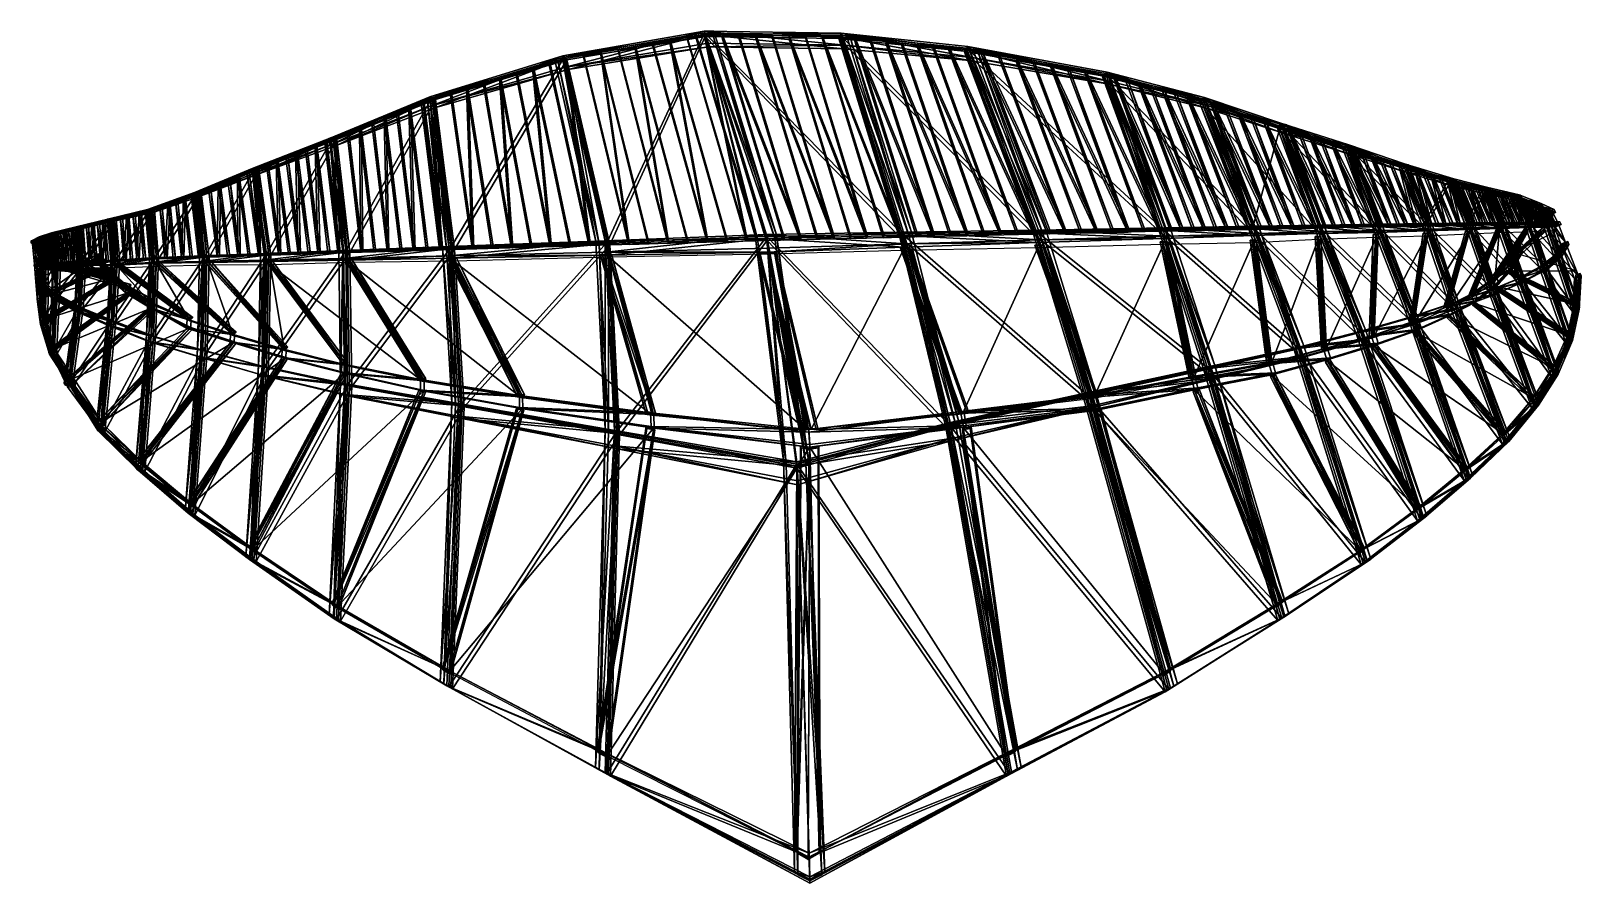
# Model space of a CAD drawing. Extents: x -8.3 to 8.2, y -6.7 to 2.3.
import ezdxf

# ---------------------------------------------------------------- set-up
doc = ezdxf.new("R2010")
doc.units = 0
doc.layers.add('Mesh', color=7, linetype='CONTINUOUS')

msp = doc.modelspace()

# ---------------------------------------------------------------- meshes
at = {"layer": 'Mesh'}
mesh = msp.add_polyface(dxfattribs=at)
corners = [(-1.105, 2.282, 16.15), (-2.117, 0.067, 17.529), (-0.448, 0.114, 18.878), (-0.354, -0.016, 19.01), (-0.439, -0.012, 19.052), (-0.369, -0.014, 18.99), (-0.439, -0.019, 19.076), (-0.54, -0.02, 18.991), (-0.525, -0.012, 18.972), (-2.672, 2.022, 15.315), (-2.268, 0.103, 17.443), (-2.232, 0.078, 17.416), (-0.365, 0.137, 18.831), (-1.109, 2.302, 16.167), (-0.45, 0.135, 18.893), (-0.45, 0.135, 18.893), (-2.163, 0.111, 17.572), (-2.133, 0.081, 17.543), (-0.453, 0.177, 18.921), (-1.296, 0.106, 18.219), (-1.492, 0.085, 18.035), (-1.505, 0.1, 18.05), (-1.283, 0.091, 18.203), (-1.839, 2.158, 15.766), (-0.461, 0.13, 18.893), (-0.657, 0.109, 18.709), (-0.67, 0.124, 18.725), (-0.448, 0.114, 18.878), (-1.105, 2.282, 16.15), (-2.136, 0.078, 17.543), (-2.324, 0.061, 17.264), (-2.342, 0.072, 17.278), (-2.117, 0.067, 17.529), (-2.573, 2.034, 15.382), (-2.588, 2.048, 15.397), (-2.133, 0.081, 17.543), (-0.551, 0.132, 18.812), (-2.157, -0.01, 17.705), (-0.434, 0.032, 19.138), (-0.096, 0.123, 18.62), (-0.928, 2.279, 16.093), (-0.272, 0.119, 18.749), (-1.713, 0.094, 17.882), (-1.909, 0.073, 17.697), (-1.922, 0.088, 17.713), (-1.7, 0.079, 17.866), (-2.206, 2.096, 15.574), (-1.087, 0.112, 18.388), (-0.866, 0.103, 18.541), (-1.074, 0.097, 18.372), (-0.879, 0.118, 18.556), (-1.472, 2.22, 15.958), (-2.623, 2.071, 15.426), (-2.168, 0.106, 17.57), (-0.575, 0.165, 18.841), (-1.115, 2.34, 16.199), (-0.454, 0.175, 18.923), (-0.347, 0.176, 18.857), (-1.023, 2.3, 16.139), (-0.431, -0.01, 19.109), (-2.127, -0.04, 17.677), (-0.923, 2.299, 16.108), (-0.087, 0.142, 18.634), (-0.263, 0.138, 18.763), (-2.218, 2.112, 15.59), (-2.034, 2.143, 15.686), (-1.483, 2.237, 15.974), (-1.3, 2.268, 16.07), (-2.748, 1.981, 15.21), (-2.148, 0.095, 17.558), (-1.112, 2.321, 16.183), (-0.452, 0.155, 18.908), (-2.1, -0.031, 17.637), (-2.216, -0.046, 17.522), (-2.199, -0.033, 17.509), (-2.117, -0.044, 17.651), (-1.197, 2.286, 16.12), (-2.39, 2.065, 15.478), (-2.401, 2.081, 15.494), (-1.851, 2.174, 15.782), (-1.667, 2.205, 15.878), (-1.116, 2.299, 16.166), (-2.591, 2.046, 15.396)]
mesh.append_faces([[corners[k] for k in face] for face in [(0, 1, 2, 2), (3, 4, 5, 5), (4, 3, 6, 6), (4, 7, 8, 8), (7, 4, 6, 6), (9, 10, 11, 11), (12, 13, 14, 14), (15, 16, 17, 17), (16, 15, 18, 18), (19, 20, 21, 21), (20, 19, 22, 22), (23, 20, 22, 22), (24, 25, 26, 26), (25, 24, 27, 27), (28, 25, 27, 27), (29, 30, 31, 31), (30, 29, 32, 32), (33, 30, 32, 32), (34, 11, 35, 35), (13, 36, 14, 14), (37, 18, 38, 38), (18, 37, 16, 16), (39, 40, 41, 41), (42, 43, 44, 44), (43, 42, 45, 45), (46, 43, 45, 45), (47, 48, 49, 49), (48, 47, 50, 50), (51, 49, 48, 48), (10, 52, 53, 53), (54, 55, 56, 56), (57, 58, 12, 12), (37, 59, 60, 60), (59, 37, 38, 38), (61, 62, 63, 63), (46, 45, 42, 42), (44, 64, 42, 42), (65, 21, 20, 20), (51, 48, 50, 50), (47, 66, 50, 50), (25, 67, 26, 26), (30, 68, 31, 31), (69, 70, 71, 71), (72, 73, 74, 74), (73, 72, 75, 75), (53, 34, 35, 35), (76, 54, 36, 36), (55, 57, 56, 56), (15, 60, 59, 59), (60, 15, 17, 17), (61, 63, 41, 41), (44, 43, 77, 77), (77, 78, 44, 44), (23, 22, 19, 19), (21, 79, 19, 19), (80, 47, 49, 49), (28, 27, 24, 24), (26, 81, 24, 24), (33, 32, 29, 29), (31, 82, 29, 29)]])
mesh = msp.add_polyface(dxfattribs=at)
corners = [(-2.117, 0.067, 17.529), (-1.105, 2.282, 16.15), (-2.573, 2.034, 15.382), (-1.219, 2.319, 16.152), (-1.109, 2.302, 16.167), (-1.115, 2.34, 16.199), (-1.197, 2.286, 16.12), (-0.365, 0.137, 18.831), (-1.023, 2.3, 16.139), (-1.109, 2.302, 16.167), (-2.561, 1.93, 15.526), (-1.069, 2.172, 16.33), (-2.588, 2.048, 15.397), (0.36, 2.152, 15.838), (-0.923, 2.299, 16.108), (-0.751, 2.277, 16.036), (-0.746, 2.296, 16.051), (-0.928, 2.279, 16.093), (-2.218, 2.112, 15.59), (-2.39, 2.065, 15.478), (-2.206, 2.096, 15.574), (-2.401, 2.081, 15.494), (-1.492, 0.085, 18.035), (-1.839, 2.158, 15.766), (-2.023, 2.127, 15.67), (-1.667, 2.205, 15.878), (-1.472, 2.22, 15.958), (-1.483, 2.237, 15.974), (-1.656, 2.189, 15.862), (-0.657, 0.109, 18.709), (-1.105, 2.282, 16.15), (-1.289, 2.251, 16.054), (-2.232, 0.078, 17.416), (-2.588, 2.048, 15.397), (-2.672, 2.022, 15.315), (-0.551, 0.132, 18.812), (-1.013, 2.34, 16.169), (-2.59, 1.957, 15.557), (-1.075, 2.21, 16.362), (0.377, 2.189, 15.869), (-0.096, 0.123, 18.62), (-0.573, 2.274, 15.979), (-0.391, 2.291, 15.937), (-0.568, 2.294, 15.994), (-0.396, 2.271, 15.922), (-1.909, 0.073, 17.697), (-2.034, 2.143, 15.686), (-1.851, 2.174, 15.782), (-1.074, 0.097, 18.372), (-1.3, 2.268, 16.07), (-1.116, 2.299, 16.166), (0.329, 2.297, 15.725), (-1.112, 2.321, 16.183), (-2.603, 2.062, 15.413), (-0.575, 0.165, 18.841), (-0.347, 0.176, 18.857), (-2.617, 2.075, 15.429), (-1.115, 2.34, 16.199), (0.338, 2.316, 15.74), (-0.087, 0.142, 18.634), (-1.713, 0.094, 17.882), (-1.922, 0.088, 17.713), (-0.879, 0.118, 18.556), (-1.087, 0.112, 18.388), (-2.148, 0.095, 17.558), (-2.168, 0.106, 17.57), (-2.623, 2.071, 15.426), (-0.272, 0.119, 18.749), (-1.296, 0.106, 18.219), (-1.505, 0.1, 18.05), (-0.461, 0.13, 18.893), (-0.67, 0.124, 18.725), (-2.136, 0.078, 17.543), (-2.591, 2.046, 15.396), (-2.573, 2.034, 15.382)]
mesh.append_faces([[corners[k] for k in face] for face in [(0, 1, 2, 2), (3, 4, 5, 5), (4, 3, 6, 6), (4, 7, 8, 8), (9, 10, 11, 11), (10, 9, 12, 12), (13, 9, 11, 11), (14, 15, 16, 16), (15, 14, 17, 17), (18, 19, 20, 20), (19, 18, 21, 21), (22, 23, 24, 24), (25, 26, 27, 27), (26, 25, 28, 28), (29, 30, 31, 31), (32, 33, 34, 34), (35, 4, 6, 6), (4, 36, 5, 5), (36, 4, 8, 8), (37, 11, 10, 10), (11, 37, 38, 38), (39, 11, 38, 38), (17, 40, 15, 15), (41, 42, 43, 43), (42, 41, 44, 44), (45, 20, 19, 19), (46, 23, 47, 47), (23, 46, 24, 24), (48, 26, 28, 28), (30, 49, 31, 31), (49, 30, 50, 50), (1, 51, 52, 52), (1, 53, 2, 2), (53, 1, 52, 52), (5, 54, 3, 3), (8, 55, 36, 36), (9, 56, 12, 12), (56, 9, 57, 57), (9, 58, 57, 57), (59, 16, 15, 15), (59, 14, 16, 16), (60, 18, 20, 20), (18, 61, 21, 21), (22, 24, 46, 46), (62, 27, 26, 26), (27, 63, 25, 25), (29, 31, 49, 49), (52, 64, 53, 53), (33, 65, 66, 66), (54, 6, 3, 3), (55, 5, 36, 36), (37, 57, 38, 38), (57, 37, 56, 56), (57, 39, 38, 38), (67, 17, 14, 14), (68, 47, 23, 23), (47, 69, 46, 46), (48, 28, 25, 25), (70, 50, 30, 30), (50, 71, 49, 49), (72, 73, 74, 74)]])
mesh = msp.add_polyface(dxfattribs=at)
corners = [(-1.105, 2.282, 16.15), (0.961, 0.149, 17.848), (0.313, 2.26, 15.693), (1.744, 2.126, 14.81), (1.687, 2.173, 14.92), (1.656, 2.142, 14.894), (0.321, 2.279, 15.709), (1.058, 0.168, 17.769), (0.401, 2.271, 15.66), (1.7, 2.025, 14.979), (0.321, 2.279, 15.709), (0.36, 2.152, 15.838), (1.656, 2.142, 14.894), (-1.109, 2.302, 16.167), (-0.573, 2.274, 15.979), (0.256, 0.132, 18.363), (-0.396, 2.271, 15.922), (-0.213, 2.288, 15.881), (-0.042, 2.266, 15.808), (-0.036, 2.285, 15.824), (-0.219, 2.269, 15.865), (0.136, 2.263, 15.751), (0.961, 0.149, 17.848), (0.313, 2.26, 15.693), (0.656, 2.245, 15.505), (0.479, 2.244, 15.592), (0.645, 2.227, 15.49), (0.49, 2.261, 15.606), (0.812, 2.21, 15.388), (1.671, 0.165, 17.075), (0.978, 2.193, 15.286), (1.144, 2.177, 15.185), (1.321, 2.177, 15.098), (1.155, 2.194, 15.2), (1.31, 2.16, 15.083), (2.381, 0.182, 16.303), (1.643, 2.126, 14.879), (0.343, 2.315, 15.738), (0.973, 0.166, 17.862), (0.377, 2.189, 15.869), (1.728, 2.057, 15.008), (-1.069, 2.172, 16.33), (0.608, 0.14, 18.105), (0.319, 2.279, 15.71), (0.141, 2.282, 15.767), (1.316, 0.157, 17.462), (0.989, 2.211, 15.301), (0.823, 2.228, 15.403), (2.026, 0.174, 16.689), (1.488, 2.16, 14.997), (1.643, 2.126, 14.879), (1.654, 2.142, 14.895), (1.476, 2.143, 14.981), (0.329, 2.297, 15.725), (2.413, 0.211, 16.329), (1.669, 2.158, 14.908), (0.423, 2.306, 15.689), (0.338, 2.316, 15.74), (1.683, 2.174, 14.923), (0.618, 0.159, 18.12), (0.795, 0.163, 17.991), (1.33, 0.174, 17.475), (2.04, 0.19, 16.703), (2.204, 0.178, 16.496), (0.985, 0.184, 17.875), (-1.112, 2.321, 16.183), (1.086, 0.202, 17.795), (-1.115, 2.34, 16.199), (-0.391, 2.291, 15.937), (0.266, 0.15, 18.377), (-0.568, 2.294, 15.994), (0.442, 0.155, 18.248), (0.971, 0.167, 17.862), (1.138, 0.153, 17.655), (1.685, 0.182, 17.089)]
mesh.append_faces([[corners[k] for k in face] for face in [(0, 1, 2, 2), (3, 4, 5, 5), (6, 7, 8, 8), (9, 10, 11, 11), (10, 9, 12, 12), (13, 11, 10, 10), (14, 15, 16, 16), (17, 18, 19, 19), (18, 17, 20, 20), (21, 22, 23, 23), (24, 25, 26, 26), (25, 24, 27, 27), (28, 29, 30, 30), (31, 32, 33, 33), (32, 31, 34, 34), (2, 35, 36, 36), (37, 38, 6, 6), (9, 39, 40, 40), (39, 9, 11, 11), (41, 39, 11, 11), (20, 42, 18, 18), (21, 43, 44, 44), (43, 21, 23, 23), (25, 45, 26, 26), (46, 28, 30, 30), (28, 46, 47, 47), (31, 48, 34, 34), (49, 50, 51, 51), (50, 49, 52, 52), (53, 0, 2, 2), (54, 53, 55, 55), (7, 56, 8, 8), (57, 12, 58, 58), (12, 57, 10, 10), (57, 13, 10, 10), (59, 19, 18, 18), (59, 17, 19, 19), (21, 44, 60, 60), (61, 24, 26, 26), (61, 27, 24, 24), (34, 48, 32, 32), (62, 33, 32, 32), (63, 52, 49, 49), (64, 65, 53, 53), (53, 36, 55, 55), (36, 53, 2, 2), (6, 56, 37, 37), (56, 6, 8, 8), (66, 37, 56, 56), (57, 40, 39, 39), (40, 57, 58, 58), (39, 67, 57, 57), (16, 15, 68, 68), (69, 70, 68, 68), (20, 17, 71, 71), (72, 43, 23, 23), (72, 44, 43, 43), (73, 25, 27, 27), (74, 46, 30, 30), (74, 47, 46, 46)]])
mesh = msp.add_polyface(dxfattribs=at)
corners = [(0.961, 0.149, 17.848), (-1.105, 2.282, 16.15), (-0.448, 0.114, 18.878), (1.058, 0.168, 17.769), (0.321, 2.279, 15.709), (0.973, 0.166, 17.862), (2.397, 0.197, 16.316), (0.997, 0.201, 17.889), (0.973, 0.166, 17.862), (-0.45, 0.135, 18.893), (-0.453, 0.177, 18.921), (0.08, 0.127, 18.492), (0.266, 0.15, 18.377), (0.256, 0.132, 18.363), (0.09, 0.146, 18.505), (-0.573, 2.274, 15.979), (0.961, 0.149, 17.848), (0.795, 0.163, 17.991), (0.971, 0.167, 17.862), (0.785, 0.144, 17.977), (0.136, 2.263, 15.751), (1.493, 0.161, 17.269), (1.685, 0.182, 17.089), (1.671, 0.165, 17.075), (1.507, 0.178, 17.282), (0.812, 2.21, 15.388), (2.381, 0.182, 16.303), (0.313, 2.26, 15.693), (0.967, 0.032, 17.96), (1.071, 0.028, 17.881), (0.986, 0.026, 17.977), (1.053, 0.034, 17.865), (0.343, 2.315, 15.738), (1, 0.201, 17.887), (2.462, 0.121, 16.414), (1.027, 0.08, 18.016), (-0.434, 0.032, 19.138), (-0.087, 0.142, 18.634), (-0.272, 0.119, 18.749), (-0.263, 0.138, 18.763), (-0.096, 0.123, 18.62), (0.442, 0.155, 18.248), (0.608, 0.14, 18.105), (0.432, 0.136, 18.234), (0.618, 0.159, 18.12), (-0.219, 2.269, 15.865), (1.33, 0.174, 17.475), (1.138, 0.153, 17.655), (1.152, 0.17, 17.668), (1.316, 0.157, 17.462), (0.479, 2.244, 15.592), (0.329, 2.297, 15.725), (2.413, 0.211, 16.329), (0.985, 0.184, 17.875), (0.423, 2.306, 15.689), (1.086, 0.202, 17.795), (2.429, 0.093, 16.388), (1.002, 0.045, 17.989), (-0.431, -0.01, 19.109), (-0.751, 2.277, 16.036), (-0.568, 2.294, 15.994), (-0.042, 2.266, 15.808), (-0.213, 2.288, 15.881), (0.645, 2.227, 15.49), (0.49, 2.261, 15.606), (0.823, 2.228, 15.403), (2.026, 0.174, 16.689), (2.04, 0.19, 16.703), (1.321, 2.177, 15.098), (-1.112, 2.321, 16.183), (-0.452, 0.155, 18.908), (-0.391, 2.291, 15.937), (0.313, 2.26, 15.693), (0.141, 2.282, 15.767), (0.978, 2.193, 15.286), (1.144, 2.177, 15.185), (1.155, 2.194, 15.2), (1.863, 0.186, 16.896), (1.848, 0.169, 16.882)]
mesh.append_faces([[corners[k] for k in face] for face in [(0, 1, 2, 2), (3, 4, 5, 5), (6, 7, 8, 8), (7, 9, 8, 8), (9, 7, 10, 10), (11, 12, 13, 13), (12, 11, 14, 14), (13, 15, 11, 11), (16, 17, 18, 18), (17, 16, 19, 19), (16, 20, 19, 19), (21, 22, 23, 23), (22, 21, 24, 24), (23, 25, 21, 21), (26, 27, 0, 0), (28, 29, 30, 30), (29, 28, 31, 31), (5, 32, 33, 33), (7, 34, 35, 35), (10, 35, 36, 36), (35, 10, 7, 7), (37, 38, 39, 39), (38, 37, 40, 40), (41, 42, 43, 43), (42, 41, 44, 44), (42, 45, 43, 43), (46, 47, 48, 48), (47, 46, 49, 49), (49, 50, 47, 47), (51, 52, 53, 53), (54, 3, 55, 55), (35, 56, 57, 57), (58, 35, 57, 57), (35, 58, 36, 36), (59, 40, 37, 37), (15, 60, 14, 14), (11, 15, 14, 14), (61, 42, 44, 44), (62, 44, 41, 41), (19, 20, 17, 17), (63, 49, 46, 46), (64, 46, 48, 48), (25, 65, 24, 24), (21, 25, 24, 24), (66, 67, 68, 68), (69, 53, 70, 70), (32, 55, 33, 33), (56, 8, 57, 57), (57, 9, 58, 58), (9, 57, 8, 8), (13, 12, 71, 71), (60, 12, 14, 14), (43, 45, 41, 41), (72, 16, 18, 18), (73, 18, 17, 17), (64, 48, 47, 47), (74, 23, 22, 22), (65, 22, 24, 24), (75, 76, 77, 77), (78, 75, 77, 77)]])
mesh = msp.add_polyface(dxfattribs=at)
corners = [(3.715, 0.212, 14.339), (1.643, 2.126, 14.879), (2.381, 0.182, 16.303), (2.395, 0.065, 16.375), (2.495, 0.061, 16.269), (2.415, 0.059, 16.388), (2.475, 0.067, 16.255), (3.734, 0.224, 14.35), (3.164, 1.901, 13.524), (3.773, 0.248, 14.371), (1.687, 2.173, 14.92), (2.512, 0.227, 16.222), (2.432, 0.225, 16.34), (0.997, 0.201, 17.889), (2.397, 0.197, 16.316), (2.43, 0.225, 16.343), (3.734, 0.224, 14.35), (3.772, 0.248, 14.374), (2.204, 0.178, 16.496), (2.396, 0.197, 16.317), (2.381, 0.182, 16.303), (2.218, 0.194, 16.51), (1.476, 2.143, 14.981), (2.881, 0.193, 15.566), (3.065, 0.211, 15.333), (3.048, 0.197, 15.321), (2.898, 0.207, 15.578), (2.192, 2.028, 14.358), (3.566, 0.221, 14.597), (3.715, 0.212, 14.339), (3.548, 0.208, 14.584), (2.925, 1.896, 13.662), (3.791, 0.225, 14.242), (3.126, 1.876, 13.502), (1.775, 2.157, 14.837), (2.477, 0.198, 16.198), (2.462, 0.121, 16.414), (3.8, 0.16, 14.418), (3.237, 1.83, 13.309), (3.953, 0.217, 13.886), (3.365, 1.797, 13.13), (2.026, 0.174, 16.689), (1.863, 0.186, 16.896), (2.04, 0.19, 16.703), (1.848, 0.169, 16.882), (1.144, 2.177, 15.185), (2.732, 0.204, 15.824), (2.548, 0.186, 16.058), (2.565, 0.2, 16.069), (2.715, 0.189, 15.812), (1.826, 2.093, 14.705), (3.381, 0.204, 14.83), (3.232, 0.214, 15.088), (3.399, 0.218, 14.842), (3.215, 0.2, 15.075), (2.559, 1.962, 14.01), (3.83, 0.249, 14.263), (1.656, 2.142, 14.894), (2.397, 0.197, 16.316), (2.429, 0.093, 16.388), (1.027, 0.08, 18.016), (3.762, 0.136, 14.395), (3.384, 1.809, 13.141), (3.513, 1.776, 12.962), (4.072, 0.219, 13.66), (3.494, 1.763, 12.951), (1.155, 2.194, 15.2), (1.488, 2.16, 14.997), (2.009, 2.061, 14.532), (1.841, 2.109, 14.719), (2.208, 2.042, 14.371), (2.758, 1.943, 13.85), (2.574, 1.976, 14.024), (2.941, 1.91, 13.677), (1.669, 2.158, 14.908), (3.752, 0.236, 14.362), (2.413, 0.211, 16.329), (3.226, 1.885, 13.438), (0.973, 0.166, 17.862), (1.643, 2.126, 14.879), (2.375, 1.995, 14.184), (3.124, 1.876, 13.503), (3.733, 0.225, 14.351)]
mesh.append_faces([[corners[k] for k in face] for face in [(0, 1, 2, 2), (3, 4, 5, 5), (4, 3, 6, 6), (7, 8, 9, 9), (10, 11, 12, 12), (13, 14, 15, 15), (15, 16, 17, 17), (16, 15, 14, 14), (18, 19, 20, 20), (19, 18, 21, 21), (20, 22, 18, 18), (23, 24, 25, 25), (24, 23, 26, 26), (25, 27, 23, 23), (28, 29, 30, 30), (29, 31, 30, 30), (32, 33, 7, 7), (34, 35, 11, 11), (36, 13, 15, 15), (15, 37, 36, 36), (37, 15, 17, 17), (38, 39, 40, 40), (41, 42, 43, 43), (42, 41, 44, 44), (41, 45, 44, 44), (46, 47, 48, 48), (47, 46, 49, 49), (49, 50, 47, 47), (51, 52, 53, 53), (52, 51, 54, 54), (51, 55, 54, 54), (8, 56, 9, 9), (35, 57, 58, 58), (59, 60, 36, 36), (61, 36, 37, 37), (36, 61, 59, 59), (39, 62, 40, 40), (63, 64, 65, 65), (66, 43, 42, 42), (67, 21, 18, 18), (46, 68, 49, 49), (69, 46, 48, 48), (23, 70, 26, 26), (71, 51, 53, 53), (72, 53, 52, 52), (30, 73, 28, 28), (74, 75, 76, 76), (77, 32, 56, 56), (58, 10, 12, 12), (78, 59, 14, 14), (61, 14, 59, 59), (14, 61, 16, 16), (19, 79, 20, 20), (67, 19, 21, 21), (47, 69, 48, 48), (24, 80, 25, 25), (70, 24, 26, 26), (55, 52, 54, 54), (81, 29, 82, 82), (73, 82, 28, 28)]])
mesh = msp.add_polyface(dxfattribs=at)
corners = [(1.643, 2.126, 14.879), (3.715, 0.212, 14.339), (3.108, 1.863, 13.489), (3.164, 1.901, 13.524), (3.734, 0.224, 14.35), (3.126, 1.876, 13.502), (1.687, 2.173, 14.92), (1.744, 2.126, 14.81), (1.775, 2.157, 14.837), (2.512, 0.227, 16.222), (4.228, 1.55, 12.115), (3.162, 1.777, 13.552), (3.198, 1.803, 13.578), (1.656, 2.142, 14.894), (1.7, 2.025, 14.979), (3.126, 1.876, 13.502), (3.256, 1.842, 13.321), (3.365, 1.797, 13.13), (3.384, 1.809, 13.141), (3.237, 1.83, 13.309), (1.476, 2.143, 14.981), (2.381, 0.182, 16.303), (1.643, 2.126, 14.879), (1.841, 2.109, 14.719), (2.009, 2.061, 14.532), (2.024, 2.076, 14.545), (1.826, 2.093, 14.705), (2.192, 2.028, 14.358), (3.048, 0.197, 15.321), (2.375, 1.995, 14.184), (2.559, 1.962, 14.01), (2.758, 1.943, 13.85), (2.574, 1.976, 14.024), (2.742, 1.929, 13.836), (2.925, 1.896, 13.662), (3.715, 0.212, 14.339), (3.108, 1.863, 13.489), (3.791, 0.225, 14.242), (3.188, 1.86, 13.415), (2.477, 0.198, 16.198), (4.188, 1.527, 12.093), (1.728, 2.057, 15.008), (3.494, 1.763, 12.951), (3.641, 1.742, 12.783), (3.513, 1.776, 12.962), (3.622, 1.73, 12.771), (2.715, 0.189, 15.812), (2.391, 2.009, 14.198), (2.208, 2.042, 14.371), (3.381, 0.204, 14.83), (2.941, 1.91, 13.677), (3.124, 1.876, 13.503), (1.669, 2.158, 14.908), (3.143, 1.889, 13.514), (3.226, 1.885, 13.438), (3.83, 0.249, 14.263), (1.656, 2.142, 14.894), (3.161, 1.902, 13.527), (1.683, 2.174, 14.923), (3.972, 0.229, 13.897), (2.732, 0.204, 15.824), (2.881, 0.193, 15.566), (3.399, 0.218, 14.842), (3.548, 0.208, 14.584), (3.752, 0.236, 14.362), (4.176, 1.62, 12.076), (2.397, 0.197, 16.316), (4.196, 1.632, 12.086), (3.834, 0.214, 14.112), (2.396, 0.197, 16.317), (1.654, 2.142, 14.895), (1.488, 2.16, 14.997), (2.548, 0.186, 16.058), (3.065, 0.211, 15.333), (3.232, 0.214, 15.088), (3.733, 0.225, 14.351)]
mesh.append_faces([[corners[k] for k in face] for face in [(0, 1, 2, 2), (3, 4, 5, 5), (6, 7, 8, 8), (9, 6, 8, 8), (10, 11, 12, 12), (11, 13, 14, 14), (13, 11, 15, 15), (16, 17, 18, 18), (17, 16, 19, 19), (20, 21, 22, 22), (23, 24, 25, 25), (24, 23, 26, 26), (27, 28, 29, 29), (30, 31, 32, 32), (31, 30, 33, 33), (34, 35, 36, 36), (5, 37, 38, 38), (39, 8, 7, 7), (40, 15, 11, 11), (11, 41, 12, 12), (41, 11, 14, 14), (42, 43, 44, 44), (43, 42, 45, 45), (26, 46, 24, 24), (47, 27, 29, 29), (27, 47, 48, 48), (30, 49, 33, 33), (50, 36, 51, 51), (36, 50, 34, 34), (52, 2, 53, 53), (2, 52, 0, 0), (5, 54, 3, 3), (54, 5, 38, 38), (55, 3, 54, 54), (56, 39, 7, 7), (57, 10, 12, 12), (58, 15, 57, 57), (15, 58, 13, 13), (59, 16, 18, 18), (24, 60, 25, 25), (60, 23, 25, 25), (48, 61, 27, 27), (49, 31, 33, 33), (62, 32, 31, 31), (50, 63, 34, 34), (64, 52, 53, 53), (2, 65, 53, 53), (37, 54, 38, 38), (6, 66, 56, 56), (15, 67, 57, 57), (58, 12, 41, 41), (12, 58, 57, 57), (16, 68, 19, 19), (22, 69, 70, 70), (69, 71, 70, 70), (23, 72, 26, 26), (29, 73, 47, 47), (73, 48, 47, 47), (74, 30, 32, 32), (35, 51, 36, 36), (75, 50, 51, 51)]])
mesh = msp.add_polyface(dxfattribs=at)
corners = [(-2.268, 0.103, 17.443), (-2.672, 2.022, 15.315), (-2.707, 2.045, 15.343), (-3.99, 1.621, 14.019), (-4.093, 1.612, 13.959), (-4.053, 1.595, 13.934), (-4.03, 1.638, 14.044), (-3.895, 0.044, 15.333), (-2.588, 2.048, 15.397), (-3.977, 1.525, 14.103), (-2.561, 1.93, 15.526), (-3.99, 1.621, 14.019), (-5.031, 1.121, 12.657), (-3.639, 1.728, 14.364), (-3.796, 1.664, 14.177), (-3.621, 1.717, 14.349), (-3.814, 1.675, 14.192), (-3.149, 0.037, 16.206), (-3.272, 1.823, 14.694), (-3.447, 1.77, 14.522), (-3.115, 1.887, 14.88), (-2.923, 1.929, 15.038), (-2.94, 1.94, 15.052), (-3.097, 1.876, 14.866), (-2.324, 0.061, 17.264), (-2.573, 2.034, 15.382), (-2.748, 1.981, 15.21), (-4.253, 1.513, 13.665), (-4.363, 1.452, 13.475), (-4.232, 1.505, 13.652), (-4.384, 1.46, 13.488), (-3.906, 0.014, 15.171), (-3.971, 1.611, 14.005), (-4.101, 1.558, 13.829), (-3.767, 0.019, 15.413), (-2.573, 2.034, 15.382), (-3.971, 1.611, 14.005), (-3.828, 0.046, 15.449), (-4.016, 1.544, 14.131), (-2.59, 1.957, 15.557), (-3.561, 0.025, 15.677), (-3.464, 1.781, 14.536), (-3.29, 1.834, 14.708), (-2.736, 0.049, 16.735), (-2.766, 1.993, 15.224), (-2.591, 2.046, 15.396), (-4.185, 0.006, 14.686), (-4.122, 1.567, 13.841), (-3.991, 1.62, 14.018), (-4.009, 1.63, 14.033), (-5.018, 1.187, 12.592), (-2.603, 2.062, 15.413), (-3.806, 0.039, 15.438), (-2.588, 2.048, 15.397), (-2.623, 2.071, 15.426), (-3.854, 0.026, 15.309), (-4.028, 1.64, 14.046), (-2.617, 2.075, 15.429), (-5.039, 1.193, 12.604), (-3.355, 0.031, 15.942), (-3.58, 0.035, 15.691), (-2.548, 0.066, 17.014), (-2.754, 0.06, 16.749), (-4.067, 0.018, 14.94), (-4.206, 0.013, 14.698), (-5.074, 1.134, 12.681), (-2.961, 0.054, 16.485), (-3.167, 0.048, 16.22), (-2.342, 0.072, 17.278), (-4.324, 0.002, 14.444), (-4.515, 1.407, 13.311), (-4.494, 1.399, 13.299), (-3.767, 0.019, 15.413), (-3.928, 0.022, 15.183)]
mesh.append_faces([[corners[k] for k in face] for face in [(0, 1, 2, 2), (3, 4, 5, 5), (4, 3, 6, 6), (6, 7, 4, 4), (8, 9, 10, 10), (9, 8, 11, 11), (11, 12, 9, 9), (13, 14, 15, 15), (14, 13, 16, 16), (17, 18, 19, 19), (20, 21, 22, 22), (21, 20, 23, 23), (24, 25, 26, 26), (27, 28, 29, 29), (28, 27, 30, 30), (31, 32, 33, 33), (34, 35, 36, 36), (3, 37, 6, 6), (38, 10, 9, 9), (10, 38, 39, 39), (12, 38, 9, 9), (40, 15, 14, 14), (41, 18, 42, 42), (18, 41, 19, 19), (43, 21, 23, 23), (25, 44, 26, 26), (44, 25, 45, 45), (46, 29, 28, 28), (47, 32, 48, 48), (32, 47, 33, 33), (49, 50, 36, 36), (51, 52, 49, 49), (53, 2, 1, 1), (2, 53, 54, 54), (54, 0, 2, 2), (55, 3, 5, 5), (8, 56, 11, 11), (56, 8, 57, 57), (56, 58, 11, 11), (59, 13, 15, 15), (13, 60, 16, 16), (41, 17, 19, 19), (61, 22, 21, 21), (22, 62, 20, 20), (29, 63, 27, 27), (27, 64, 30, 30), (47, 31, 33, 33), (35, 49, 36, 36), (49, 35, 51, 51), (7, 5, 4, 4), (38, 57, 39, 39), (57, 38, 56, 56), (65, 56, 38, 38), (60, 14, 16, 16), (18, 66, 42, 42), (42, 67, 41, 41), (45, 68, 44, 44), (69, 70, 71, 71), (30, 46, 28, 28), (72, 48, 32, 32), (48, 73, 47, 47)]])
mesh = msp.add_polyface(dxfattribs=at)
corners = [(-3.971, 1.611, 14.005), (-4.88, -0.015, 13.476), (-3.767, 0.019, 15.413), (-3.895, 0.044, 15.333), (-4.03, 1.638, 14.044), (-3.828, 0.046, 15.449), (-3.825, 0.05, 15.451), (-4.902, -0.008, 13.487), (-3.787, 0.029, 15.425), (-2.133, 0.081, 17.543), (-2.163, 0.111, 17.572), (-3.167, 0.048, 16.22), (-2.942, 0.043, 16.471), (-3.149, 0.037, 16.206), (-2.961, 0.054, 16.485), (-3.272, 1.823, 14.694), (-4.324, 0.002, 14.444), (-4.484, 0.005, 14.214), (-4.345, 0.009, 14.456), (-4.463, -0.003, 14.202), (-4.494, 1.399, 13.299), (-3.767, 0.019, 15.413), (-3.928, 0.022, 15.183), (-3.788, 0.027, 15.425), (-3.906, 0.014, 15.171), (-3.971, 1.611, 14.005), (-2.573, 2.034, 15.382), (-2.117, 0.067, 17.529), (-3.99, 1.621, 14.019), (-3.787, 0.029, 15.425), (-4.943, -0.077, 13.576), (-3.819, -0.05, 15.546), (-2.157, -0.01, 17.705), (-3.355, 0.031, 15.942), (-3.58, 0.035, 15.691), (-3.373, 0.041, 15.956), (-3.561, 0.025, 15.677), (-3.621, 1.717, 14.349), (-2.548, 0.066, 17.014), (-2.736, 0.049, 16.735), (-2.754, 0.06, 16.749), (-2.53, 0.055, 17), (-2.923, 1.929, 15.038), (-4.206, 0.013, 14.698), (-4.046, 0.01, 14.929), (-4.185, 0.006, 14.686), (-4.067, 0.018, 14.94), (-4.232, 1.505, 13.652), (-3.806, 0.039, 15.438), (-2.603, 2.062, 15.413), (-2.148, 0.095, 17.558), (-3.814, -0.071, 15.379), (-3.766, -0.084, 15.507), (-3.833, -0.085, 15.389), (-3.748, -0.07, 15.497), (-3.854, 0.026, 15.309), (-4.9, -0.094, 13.555), (-3.781, -0.072, 15.521), (-2.127, -0.04, 17.677), (-3.639, 1.728, 14.364), (-3.464, 1.781, 14.536), (-2.94, 1.94, 15.052), (-2.748, 1.981, 15.21), (-2.766, 1.993, 15.224), (-2.342, 0.072, 17.278), (-4.625, 1.346, 13.122), (-4.253, 1.513, 13.665), (-4.122, 1.567, 13.841), (-4.923, -0.001, 13.498), (-4.009, 1.63, 14.033), (-4.053, 1.595, 13.934), (-3.796, 1.664, 14.177), (-3.29, 1.834, 14.708), (-3.097, 1.876, 14.866), (-3.115, 1.887, 14.88), (-4.515, 1.407, 13.311), (-4.384, 1.46, 13.488), (-3.991, 1.62, 14.018)]
mesh.append_faces([[corners[k] for k in face] for face in [(0, 1, 2, 2), (3, 4, 5, 5), (6, 7, 8, 8), (9, 6, 8, 8), (6, 9, 10, 10), (11, 12, 13, 13), (12, 11, 14, 14), (15, 13, 12, 12), (16, 17, 18, 18), (17, 16, 19, 19), (20, 19, 16, 16), (21, 22, 23, 23), (22, 21, 24, 24), (25, 24, 21, 21), (26, 2, 27, 27), (5, 28, 29, 29), (30, 6, 31, 31), (31, 10, 32, 32), (10, 31, 6, 6), (33, 34, 35, 35), (34, 33, 36, 36), (37, 36, 33, 33), (38, 39, 40, 40), (39, 38, 41, 41), (42, 39, 41, 41), (43, 44, 45, 45), (44, 43, 46, 46), (47, 45, 44, 44), (48, 49, 50, 50), (51, 52, 53, 53), (52, 51, 54, 54), (28, 55, 29, 29), (56, 31, 57, 57), (31, 58, 57, 57), (58, 31, 32, 32), (59, 33, 35, 35), (34, 59, 35, 35), (13, 60, 11, 11), (42, 41, 38, 38), (40, 61, 38, 38), (62, 63, 64, 64), (65, 17, 19, 19), (46, 47, 44, 44), (43, 66, 46, 46), (24, 67, 22, 22), (68, 69, 48, 48), (70, 3, 55, 55), (8, 56, 57, 57), (9, 57, 58, 58), (57, 9, 8, 8), (71, 34, 36, 36), (14, 15, 12, 12), (11, 72, 14, 14), (73, 74, 40, 40), (39, 73, 40, 40), (75, 16, 18, 18), (17, 75, 18, 18), (45, 76, 43, 43), (77, 21, 23, 23), (22, 77, 23, 23)]])
mesh = msp.add_polyface(dxfattribs=at)
corners = [(5.005, 1.345, 10.649), (4.708, 0.255, 12.548), (4.176, 1.62, 12.076), (4.156, 1.609, 12.065), (4.73, 0.244, 12.443), (4.206, 1.592, 11.979), (3.162, 1.777, 13.552), (4.228, 1.55, 12.115), (4.188, 1.527, 12.093), (4.984, 1.334, 10.64), (4.156, 1.609, 12.065), (5.011, 1.263, 10.66), (3.494, 1.763, 12.951), (4.191, 0.222, 13.434), (3.622, 1.73, 12.771), (3.899, 1.676, 12.424), (3.751, 1.697, 12.592), (3.879, 1.664, 12.413), (3.77, 1.709, 12.604), (4.008, 1.63, 12.233), (4.668, 0.232, 12.528), (4.136, 1.597, 12.054), (4.274, 1.552, 11.817), (4.899, 0.237, 11.999), (4.412, 1.506, 11.58), (4.55, 1.461, 11.342), (4.708, 1.426, 11.115), (4.57, 1.472, 11.352), (4.687, 1.415, 11.105), (4.825, 1.369, 10.868), (5.363, 0.246, 10.939), (4.963, 1.324, 10.631), (5.196, 1.249, 10.136), (5.101, 1.297, 10.392), (5.079, 1.286, 10.383), (3.108, 1.863, 13.489), (4.668, 0.232, 12.528), (4.136, 1.597, 12.054), (4.963, 1.324, 10.631), (4.197, 1.631, 12.084), (4.688, 0.243, 12.538), (5.069, 1.342, 10.568), (4.984, 1.334, 10.64), (5.026, 1.321, 10.551), (5.027, 1.355, 10.657), (3.126, 1.876, 13.502), (5.053, 1.284, 10.679), (4.429, 0.227, 12.981), (4.156, 1.609, 12.066), (4.027, 1.642, 12.245), (4.432, 1.517, 11.589), (4.295, 1.563, 11.827), (5.131, 0.241, 11.469), (4.984, 1.334, 10.641), (4.846, 1.38, 10.878), (3.143, 1.889, 13.514), (5.363, 0.246, 10.939), (4.247, 1.615, 11.999), (3.161, 1.902, 13.527), (4.196, 1.632, 12.086), (5.026, 1.355, 10.659), (4.449, 0.239, 12.992), (4.548, 0.229, 12.755), (4.804, 0.245, 12.273), (5.152, 0.252, 11.478), (5.268, 0.254, 11.213), (4.771, 0.266, 12.461), (3.641, 1.742, 12.783), (4.211, 0.234, 13.444), (3.513, 1.776, 12.962), (4.33, 0.236, 13.218), (4.688, 0.243, 12.539), (4.92, 0.248, 12.008), (5.015, 0.239, 11.734), (5.384, 0.256, 10.948)]
mesh.append_faces([[corners[k] for k in face] for face in [(0, 1, 2, 2), (3, 4, 5, 5), (6, 7, 8, 8), (8, 9, 10, 10), (9, 8, 11, 11), (12, 13, 14, 14), (15, 16, 17, 17), (16, 15, 18, 18), (19, 20, 21, 21), (22, 23, 24, 24), (25, 26, 27, 27), (26, 25, 28, 28), (29, 30, 31, 31), (32, 33, 34, 34), (35, 36, 37, 37), (2, 38, 0, 0), (38, 2, 37, 37), (39, 40, 3, 3), (41, 42, 43, 43), (42, 41, 44, 44), (45, 8, 10, 10), (11, 7, 46, 46), (7, 11, 8, 8), (16, 47, 17, 17), (48, 19, 21, 21), (19, 48, 49, 49), (50, 22, 24, 24), (22, 50, 51, 51), (25, 52, 28, 28), (29, 53, 54, 54), (53, 29, 31, 31), (1, 55, 2, 2), (37, 56, 38, 38), (4, 57, 5, 5), (7, 58, 59, 59), (59, 9, 60, 60), (9, 59, 10, 10), (47, 15, 17, 17), (61, 18, 15, 15), (49, 62, 19, 19), (63, 22, 51, 51), (52, 26, 28, 28), (64, 27, 26, 26), (65, 29, 54, 54), (2, 35, 37, 37), (57, 3, 5, 5), (3, 57, 39, 39), (66, 39, 57, 57), (59, 45, 10, 10), (60, 7, 59, 59), (7, 60, 46, 46), (13, 67, 14, 14), (68, 69, 67, 67), (70, 16, 18, 18), (21, 71, 48, 48), (71, 49, 48, 48), (24, 72, 50, 50), (72, 51, 50, 50), (27, 73, 25, 25), (30, 53, 31, 31), (74, 54, 53, 53)]])
mesh = msp.add_polyface(dxfattribs=at)
corners = [(4.744, 0.116, 12.474), (4.68, 0.119, 12.561), (4.721, 0.122, 12.465), (4.702, 0.114, 12.571), (4.73, 0.244, 12.443), (4.156, 1.609, 12.065), (4.688, 0.243, 12.538), (5.384, 0.257, 10.948), (4.729, 0.266, 12.558), (4.688, 0.243, 12.538), (3.772, 0.248, 14.374), (3.734, 0.224, 14.35), (4.072, 0.219, 13.66), (4.211, 0.234, 13.444), (4.191, 0.222, 13.434), (4.092, 0.231, 13.67), (3.494, 1.763, 12.951), (4.548, 0.229, 12.755), (4.688, 0.243, 12.539), (4.668, 0.232, 12.528), (4.568, 0.241, 12.765), (4.008, 1.63, 12.233), (3.715, 0.212, 14.339), (3.566, 0.221, 14.597), (3.733, 0.225, 14.351), (4.804, 0.245, 12.273), (4.899, 0.237, 11.999), (4.783, 0.234, 12.263), (4.92, 0.248, 12.008), (4.274, 1.552, 11.817), (4.668, 0.232, 12.528), (3.108, 1.863, 13.489), (3.715, 0.212, 14.339), (3.805, 0.096, 14.288), (3.726, 0.101, 14.386), (3.783, 0.102, 14.277), (3.748, 0.095, 14.398), (4.197, 1.631, 12.084), (4.73, 0.266, 12.557), (5.453, 0.211, 10.984), (4.758, 0.189, 12.586), (3.8, 0.16, 14.418), (3.834, 0.214, 14.112), (3.972, 0.229, 13.897), (3.953, 0.217, 13.886), (3.853, 0.227, 14.123), (3.237, 1.83, 13.309), (4.31, 0.224, 13.207), (4.449, 0.239, 12.992), (4.429, 0.227, 12.981), (4.33, 0.236, 13.218), (3.751, 1.697, 12.592), (5.015, 0.239, 11.734), (5.152, 0.252, 11.478), (5.131, 0.241, 11.469), (5.036, 0.25, 11.743), (4.55, 1.461, 11.342), (3.143, 1.889, 13.514), (4.708, 0.255, 12.548), (3.752, 0.236, 14.362), (5.363, 0.246, 10.939), (4.136, 1.597, 12.054), (4.247, 1.615, 11.999), (4.771, 0.266, 12.461), (5.411, 0.189, 10.967), (4.717, 0.166, 12.566), (3.762, 0.136, 14.395), (3.384, 1.809, 13.141), (3.256, 1.842, 13.321), (3.513, 1.776, 12.962), (3.899, 1.676, 12.424), (3.77, 1.709, 12.604), (4.027, 1.642, 12.245), (4.708, 1.426, 11.115), (4.57, 1.472, 11.352), (3.641, 1.742, 12.783), (4.136, 1.597, 12.054), (4.412, 1.506, 11.58), (4.295, 1.563, 11.827)]
mesh.append_faces([[corners[k] for k in face] for face in [(0, 1, 2, 2), (1, 0, 3, 3), (4, 5, 6, 6), (7, 8, 9, 9), (10, 9, 8, 8), (9, 10, 11, 11), (12, 13, 14, 14), (13, 12, 15, 15), (14, 16, 12, 12), (17, 18, 19, 19), (18, 17, 20, 20), (19, 21, 17, 17), (22, 23, 24, 24), (25, 26, 27, 27), (26, 25, 28, 28), (26, 29, 27, 27), (30, 31, 32, 32), (33, 34, 35, 35), (34, 33, 36, 36), (6, 37, 38, 38), (8, 39, 40, 40), (10, 40, 41, 41), (40, 10, 8, 8), (42, 43, 44, 44), (43, 42, 45, 45), (44, 46, 42, 42), (47, 48, 49, 49), (48, 47, 50, 50), (49, 51, 47, 47), (52, 53, 54, 54), (53, 52, 55, 55), (54, 56, 52, 52), (57, 58, 59, 59), (60, 61, 30, 30), (62, 4, 63, 63), (40, 64, 65, 65), (65, 41, 40, 40), (41, 65, 66, 66), (67, 44, 43, 43), (68, 43, 45, 45), (12, 69, 15, 15), (70, 49, 48, 48), (71, 48, 50, 50), (17, 72, 20, 20), (29, 25, 27, 27), (73, 54, 53, 53), (74, 53, 55, 55), (37, 63, 38, 38), (64, 9, 65, 65), (65, 11, 66, 66), (11, 65, 9, 9), (42, 68, 45, 45), (75, 14, 13, 13), (69, 13, 15, 15), (51, 50, 47, 47), (18, 76, 19, 19), (72, 18, 20, 20), (28, 77, 26, 26), (78, 28, 25, 25), (52, 74, 55, 55)]])
mesh = msp.add_polyface(dxfattribs=at)
corners = [(-5.061, 1.2, 12.616), (-5.763, -0.032, 11.618), (-5.892, 0.874, 11.027), (-4.88, -0.015, 13.476), (-3.971, 1.611, 14.005), (-5.018, 1.187, 12.592), (-4.952, -0.01, 13.374), (-5.039, 1.193, 12.604), (-5.089, 1.174, 12.509), (-5.074, 1.134, 12.681), (-5.861, 0.816, 11.052), (-5.907, 0.823, 11.073), (-5.031, 1.121, 12.657), (-3.99, 1.621, 14.019), (-5.039, 1.193, 12.604), (-5.765, 0.911, 11.216), (-5.639, 0.947, 11.403), (-5.662, 0.952, 11.414), (-5.743, 0.907, 11.205), (-5.403, -0.032, 12.303), (-5.432, 1.027, 11.799), (-5.535, 0.987, 11.601), (-5.247, 1.112, 12.206), (-5.328, 1.067, 11.997), (-5.225, 1.107, 12.196), (-5.351, 1.072, 12.008), (-4.984, -0.019, 13.242), (-5.018, 1.187, 12.592), (-5.121, 1.147, 12.394), (-4.907, 1.248, 12.782), (-4.756, 1.293, 12.945), (-4.777, 1.301, 12.958), (-4.887, 1.24, 12.769), (-4.463, -0.003, 14.202), (-4.494, 1.399, 13.299), (-4.625, 1.346, 13.122), (-5.846, 0.867, 11.007), (-4.997, 0.002, 13.394), (-5.134, 1.184, 12.53), (-5.869, 0.871, 11.017), (-4.016, 1.544, 14.131), (-5.612, -0.038, 11.834), (-5.558, 0.992, 11.612), (-5.454, 1.032, 11.81), (-5.194, -0.025, 12.772), (-5.04, 1.192, 12.603), (-5.144, 1.152, 12.405), (-4.741, -0.011, 13.718), (-4.646, 1.354, 13.135), (-4.515, 1.407, 13.311), (-5.717, -0.041, 11.599), (-4.009, 1.63, 14.033), (-4.947, 0.004, 13.507), (-5.084, 1.204, 12.625), (-5.082, 1.206, 12.628), (-5.915, 0.878, 11.037), (-4.028, 1.64, 14.046), (-5.508, -0.035, 12.068), (-5.635, -0.035, 11.844), (-5.426, -0.028, 12.313), (-5.089, -0.022, 13.007), (-5.217, -0.021, 12.782), (-5.007, -0.014, 13.252), (-4.602, -0.007, 13.96), (-4.762, -0.004, 13.73), (-4.623, 0, 13.972), (-4.484, 0.005, 14.214), (-4.923, -0.001, 13.498), (-5.298, -0.028, 12.538), (-4.88, -0.015, 13.476)]
mesh.append_faces([[corners[k] for k in face] for face in [(0, 1, 2, 2), (3, 4, 5, 5), (6, 7, 8, 8), (9, 10, 11, 11), (10, 9, 12, 12), (12, 13, 14, 14), (15, 16, 17, 17), (16, 15, 18, 18), (19, 20, 21, 21), (22, 23, 24, 24), (23, 22, 25, 25), (26, 27, 28, 28), (29, 30, 31, 31), (30, 29, 32, 32), (33, 34, 35, 35), (36, 0, 2, 2), (0, 36, 5, 5), (37, 8, 38, 38), (14, 10, 12, 12), (10, 14, 39, 39), (40, 12, 9, 9), (41, 16, 18, 18), (20, 42, 21, 21), (42, 20, 43, 43), (44, 24, 23, 23), (28, 45, 46, 46), (45, 28, 27, 27), (47, 30, 32, 32), (34, 48, 35, 35), (48, 34, 49, 49), (50, 5, 36, 36), (5, 51, 0, 0), (7, 52, 53, 53), (11, 54, 9, 9), (54, 11, 55, 55), (14, 56, 54, 54), (57, 17, 16, 16), (17, 58, 15, 15), (59, 21, 42, 42), (60, 22, 24, 24), (22, 61, 25, 25), (62, 28, 46, 46), (63, 31, 30, 30), (64, 31, 65, 65), (31, 64, 29, 29), (66, 35, 48, 48), (51, 67, 0, 0), (38, 7, 53, 53), (7, 38, 8, 8), (53, 37, 38, 38), (39, 54, 55, 55), (54, 39, 14, 14), (56, 9, 54, 54), (58, 18, 15, 15), (68, 43, 20, 20), (43, 59, 42, 42), (25, 44, 23, 23), (69, 45, 27, 27), (45, 62, 46, 46), (64, 32, 29, 29), (49, 66, 48, 48)]])
mesh = msp.add_polyface(dxfattribs=at)
corners = [(6.018, 0.18, 9.233), (6.01, 0.173, 9.339), (5.986, 0.179, 9.331), (6.041, 0.174, 9.241), (6.047, 0.288, 9.349), (6.381, -0.706, 9.528), (6.003, 0.268, 9.334), (5.863, -0.854, 11.159), (5.464, 0.279, 10.868), (5.421, 0.257, 10.851), (5.683, 1.11, 9.155), (5.384, 0.257, 10.948), (6.047, 0.288, 9.35), (5.427, 0.278, 10.965), (6.003, 0.268, 9.334), (4.729, 0.266, 12.558), (6.18, 0.271, 8.791), (6.07, 0.26, 9.055), (6.092, 0.27, 9.062), (6.158, 0.261, 8.783), (5.761, 1.066, 8.889), (5.247, 0.244, 11.204), (5.384, 0.256, 10.948), (5.363, 0.246, 10.939), (5.268, 0.254, 11.213), (4.825, 1.369, 10.868), (5.694, 0.262, 10.141), (5.775, 0.254, 9.864), (5.672, 0.252, 10.133), (5.797, 0.264, 9.872), (5.312, 1.212, 9.889), (5.363, 0.246, 10.939), (6.359, -0.715, 9.521), (5.981, 0.258, 9.326), (5.705, 1.12, 9.163), (6.558, 0.286, 7.711), (6.025, 0.278, 9.342), (5.37, 0.156, 10.953), (5.43, 0.152, 10.865), (5.393, 0.151, 10.962), (5.407, 0.158, 10.856), (6.407, -0.697, 9.426), (6.035, 0.269, 9.236), (5.907, -0.834, 11.175), (5.427, 0.278, 10.964), (6.073, 0.22, 9.363), (5.453, 0.211, 10.984), (5.569, 0.25, 10.401), (5.488, 0.258, 10.679), (5.591, 0.26, 10.41), (5.466, 0.248, 10.67), (5.079, 1.286, 10.383), (5.878, 0.256, 9.595), (6.003, 0.268, 9.334), (5.981, 0.258, 9.326), (5.9, 0.266, 9.603), (5.545, 1.137, 9.394), (6.403, -0.696, 9.536), (5.406, 0.267, 10.957), (5.83, -0.863, 11.263), (5.384, 0.257, 10.948), (5.727, 1.13, 9.17), (6.079, 0.288, 9.251), (5.411, 0.189, 10.967), (6.029, 0.2, 9.348), (4.758, 0.189, 12.586), (5.783, 1.076, 8.897), (5.196, 1.249, 10.136), (5.101, 1.297, 10.392), (5.683, 1.11, 9.156), (5.566, 1.147, 9.403), (5.852, -0.853, 11.271), (4.708, 0.255, 12.548), (4.963, 1.324, 10.631), (6.512, 0.268, 7.698), (5.661, 1.1, 9.147), (5.719, 1.097, 9.062), (4.984, 1.334, 10.64), (4.688, 0.243, 12.538), (5.862, 1.032, 8.632), (4.984, 1.334, 10.641), (5.45, 1.185, 9.65), (5.333, 1.222, 9.897)]
mesh.append_faces([[corners[k] for k in face] for face in [(0, 1, 2, 2), (1, 0, 3, 3), (4, 5, 6, 6), (7, 8, 9, 9), (10, 4, 6, 6), (11, 12, 13, 13), (12, 11, 14, 14), (15, 11, 13, 13), (16, 17, 18, 18), (19, 20, 17, 17), (21, 22, 23, 23), (22, 21, 24, 24), (23, 25, 21, 21), (26, 27, 28, 28), (27, 26, 29, 29), (27, 30, 28, 28), (31, 32, 33, 33), (34, 35, 36, 36), (37, 38, 39, 39), (38, 37, 40, 40), (6, 41, 42, 42), (43, 44, 8, 8), (42, 10, 6, 6), (45, 13, 12, 12), (13, 45, 46, 46), (46, 15, 13, 13), (47, 48, 49, 49), (48, 47, 50, 50), (47, 51, 50, 50), (52, 53, 54, 54), (53, 52, 55, 55), (54, 56, 52, 52), (57, 58, 36, 36), (44, 59, 60, 60), (61, 62, 4, 4), (45, 63, 46, 46), (63, 45, 64, 64), (63, 65, 46, 46), (17, 66, 18, 18), (49, 67, 47, 47), (68, 49, 48, 48), (30, 26, 28, 28), (69, 54, 53, 53), (70, 53, 55, 55), (71, 72, 58, 58), (33, 73, 31, 31), (74, 75, 33, 33), (60, 7, 9, 9), (62, 76, 42, 42), (9, 77, 60, 60), (11, 64, 14, 14), (64, 11, 63, 63), (78, 63, 11, 11), (16, 79, 19, 19), (66, 16, 18, 18), (80, 23, 22, 22), (51, 48, 50, 50), (81, 27, 29, 29), (82, 29, 26, 26), (52, 70, 55, 55)]])
mesh = msp.add_polyface(dxfattribs=at)
corners = [(4.708, 0.255, 12.548), (5.005, 1.345, 10.649), (5.406, 0.267, 10.957), (5.661, 1.1, 9.147), (5.705, 1.12, 9.163), (4.963, 1.324, 10.631), (6.263, 0.896, 7.601), (6.047, 0.288, 9.349), (5.683, 1.11, 9.155), (5.727, 1.13, 9.17), (5.464, 0.279, 10.868), (5.026, 1.321, 10.551), (5.421, 0.257, 10.851), (5.069, 1.342, 10.568), (5.711, 1.037, 9.17), (6.285, 0.906, 7.608), (5.683, 1.11, 9.155), (5.011, 1.263, 10.66), (4.984, 1.334, 10.64), (5.761, 1.066, 8.889), (6.158, 0.261, 8.783), (5.862, 1.032, 8.632), (6.084, 0.974, 8.124), (5.962, 0.998, 8.374), (6.062, 0.964, 8.117), (5.984, 1.008, 8.382), (5.101, 1.297, 10.392), (5.196, 1.249, 10.136), (5.217, 1.259, 10.145), (5.312, 1.212, 9.889), (5.775, 0.254, 9.864), (5.428, 1.174, 9.642), (5.545, 1.137, 9.394), (5.683, 1.11, 9.156), (5.566, 1.147, 9.403), (5.661, 1.1, 9.147), (6.025, 0.278, 9.342), (6.035, 0.269, 9.236), (5.719, 1.097, 9.062), (5.027, 1.355, 10.657), (5.427, 0.278, 10.964), (5.754, 1.057, 9.186), (6.309, 0.847, 7.617), (5.053, 1.284, 10.679), (5.884, 1.042, 8.639), (5.783, 1.076, 8.897), (6.335, 0.264, 8.24), (5.079, 1.286, 10.383), (5.569, 0.25, 10.401), (5.45, 1.185, 9.65), (5.333, 1.222, 9.897), (5.981, 0.258, 9.326), (5.763, 1.117, 9.077), (6.079, 0.288, 9.251), (4.984, 1.334, 10.64), (5.384, 0.257, 10.948), (5.727, 1.13, 9.171), (5.026, 1.355, 10.659), (6.07, 0.26, 9.055), (4.825, 1.369, 10.868), (5.268, 0.254, 11.213), (5.247, 0.244, 11.204), (5.591, 0.26, 10.41), (5.694, 0.262, 10.141), (6.003, 0.268, 9.334), (5.981, 0.258, 9.326), (6.33, 0.926, 7.622), (6.18, 0.271, 8.791), (6.247, 0.263, 8.512), (4.846, 1.38, 10.878), (5.384, 0.256, 10.948), (5.488, 0.258, 10.679), (5.797, 0.264, 9.872), (5.878, 0.256, 9.595)]
mesh.append_faces([[corners[k] for k in face] for face in [(0, 1, 2, 2), (1, 3, 4, 4), (3, 1, 5, 5), (6, 4, 3, 3), (7, 8, 9, 9), (10, 11, 12, 12), (11, 10, 13, 13), (14, 15, 16, 16), (16, 17, 14, 14), (17, 16, 18, 18), (19, 20, 21, 21), (22, 23, 24, 24), (23, 22, 25, 25), (26, 27, 28, 28), (29, 30, 31, 31), (32, 33, 34, 34), (33, 32, 35, 35), (1, 36, 2, 2), (36, 1, 4, 4), (8, 37, 38, 38), (39, 10, 40, 40), (10, 39, 13, 13), (41, 42, 14, 14), (14, 43, 41, 41), (43, 14, 17, 17), (19, 44, 45, 45), (44, 19, 21, 21), (23, 46, 24, 24), (47, 48, 27, 27), (49, 29, 31, 31), (29, 49, 50, 50), (32, 51, 35, 35), (52, 8, 38, 38), (8, 52, 9, 9), (53, 9, 52, 52), (54, 40, 55, 55), (40, 54, 39, 39), (15, 56, 16, 16), (57, 16, 56, 56), (16, 57, 18, 18), (45, 58, 19, 19), (59, 60, 61, 61), (27, 62, 28, 28), (62, 26, 28, 28), (63, 29, 50, 50), (51, 33, 35, 35), (64, 34, 33, 33), (5, 65, 3, 3), (38, 53, 52, 52), (54, 12, 11, 11), (66, 41, 56, 56), (43, 56, 41, 41), (56, 43, 57, 57), (21, 67, 44, 44), (67, 45, 44, 44), (25, 68, 23, 23), (69, 70, 60, 60), (71, 47, 26, 26), (30, 49, 31, 31), (72, 50, 49, 49), (34, 73, 32, 32)]])
mesh = msp.add_polyface(dxfattribs=at)
corners = [(-5.763, -0.032, 11.618), (-5.061, 1.2, 12.616), (-4.923, -0.001, 13.498), (-5.039, 1.193, 12.604), (-4.952, -0.01, 13.374), (-4.902, -0.008, 13.487), (-5.906, 0.856, 10.93), (-5.826, -0.029, 11.527), (-5.779, -0.038, 11.509), (-4.902, -0.008, 13.487), (-3.825, 0.05, 15.451), (-4.945, 0.008, 13.509), (-5.785, -0.023, 11.628), (-5.74, -0.037, 11.609), (-5.298, -0.028, 12.538), (-5.426, -0.028, 12.313), (-5.321, -0.024, 12.548), (-5.403, -0.032, 12.303), (-5.432, 1.027, 11.799), (-4.88, -0.015, 13.476), (-5.007, -0.014, 13.252), (-4.903, -0.01, 13.486), (-4.984, -0.019, 13.242), (-5.018, 1.187, 12.592), (-5.089, 1.174, 12.509), (-4.997, 0.002, 13.394), (-5.869, 0.871, 11.017), (-5.74, -0.037, 11.609), (-4.943, -0.077, 13.576), (-5.787, -0.095, 11.674), (-5.508, -0.035, 12.068), (-5.635, -0.035, 11.844), (-5.531, -0.031, 12.079), (-5.612, -0.038, 11.834), (-5.639, 0.947, 11.403), (-5.217, -0.021, 12.782), (-5.089, -0.022, 13.007), (-5.194, -0.025, 12.772), (-5.112, -0.017, 13.017), (-5.225, 1.107, 12.196), (-4.602, -0.007, 13.96), (-4.762, -0.004, 13.73), (-4.623, 0, 13.972), (-4.741, -0.011, 13.718), (-4.756, 1.293, 12.945), (-5.74, -0.039, 11.608), (-5.826, -0.045, 11.322), (-5.85, -0.042, 11.331), (-5.717, -0.041, 11.599), (-5.846, 0.867, 11.007), (-5.018, 1.187, 12.592), (-5.717, -0.041, 11.599), (-4.88, -0.015, 13.476), (-5.739, -0.104, 11.542), (-5.719, -0.12, 11.65), (-5.758, -0.12, 11.549), (-5.7, -0.104, 11.642), (-4.947, 0.004, 13.507), (-5.916, 0.876, 11.036), (-5.787, -0.028, 11.627), (-3.819, -0.05, 15.546), (-4.9, -0.094, 13.555), (-5.741, -0.109, 11.655), (-5.662, 0.952, 11.414), (-5.535, 0.987, 11.601), (-5.247, 1.112, 12.206), (-5.121, 1.147, 12.394), (-4.777, 1.301, 12.958), (-5.869, 0.87, 11.016), (-4.861, -0.08, 13.528), (-4.93, -0.096, 13.423), (-4.912, -0.081, 13.415), (-4.88, -0.095, 13.537), (-5.084, 1.204, 12.625), (-3.787, 0.029, 15.425), (-5.743, 0.907, 11.205), (-5.454, 1.032, 11.81), (-5.351, 1.072, 12.008), (-5.04, 1.192, 12.603), (-4.887, 1.24, 12.769)]
mesh.append_faces([[corners[k] for k in face] for face in [(0, 1, 2, 2), (3, 4, 5, 5), (6, 7, 8, 8), (9, 10, 11, 11), (9, 12, 13, 13), (12, 9, 11, 11), (14, 15, 16, 16), (15, 14, 17, 17), (18, 17, 14, 14), (19, 20, 21, 21), (20, 19, 22, 22), (23, 22, 19, 19), (24, 25, 4, 4), (26, 8, 27, 27), (10, 28, 11, 11), (29, 11, 28, 28), (11, 29, 12, 12), (30, 31, 32, 32), (31, 30, 33, 33), (34, 33, 30, 30), (35, 36, 37, 37), (36, 35, 38, 38), (39, 37, 36, 36), (40, 41, 42, 42), (41, 40, 43, 43), (44, 43, 40, 40), (45, 46, 47, 47), (46, 45, 48, 48), (49, 46, 48, 48), (50, 51, 52, 52), (53, 54, 55, 55), (54, 53, 56, 56), (57, 3, 5, 5), (7, 58, 59, 59), (60, 61, 28, 28), (29, 61, 62, 62), (61, 29, 28, 28), (63, 30, 32, 32), (31, 63, 32, 32), (64, 15, 17, 17), (65, 36, 38, 38), (35, 65, 38, 38), (66, 20, 22, 22), (67, 40, 42, 42), (45, 49, 48, 48), (47, 68, 45, 45), (69, 70, 71, 71), (70, 69, 72, 72), (25, 73, 57, 57), (59, 26, 27, 27), (61, 74, 9, 9), (9, 62, 61, 61), (62, 9, 13, 13), (75, 31, 33, 33), (76, 14, 16, 16), (15, 76, 16, 16), (37, 77, 35, 35), (78, 19, 21, 21), (20, 78, 21, 21), (79, 41, 43, 43)]])
mesh = msp.add_polyface(dxfattribs=at)
corners = [(5.705, 1.12, 9.163), (6.263, 0.896, 7.601), (6.308, 0.916, 7.615), (6.82, 0.758, 6.019), (6.558, 0.286, 7.711), (6.562, 0.277, 7.606), (6.361, 0.917, 7.525), (6.316, 0.897, 7.513), (6.843, 0.768, 6.023), (6.99, 0.285, 6.069), (6.798, 0.748, 6.013), (6.843, 0.768, 6.024), (6.353, 0.867, 7.631), (6.33, 0.926, 7.622), (6.865, 0.715, 6.031), (6.285, 0.906, 7.608), (5.711, 1.037, 9.17), (6.309, 0.847, 7.617), (6.82, 0.695, 6.019), (7.159, 0.655, 4.601), (6.798, 0.748, 6.013), (6.456, 0.854, 7.076), (6.348, 0.87, 7.336), (6.434, 0.844, 7.07), (6.371, 0.88, 7.342), (6.74, 0.271, 6.88), (6.604, 0.791, 6.539), (6.519, 0.817, 6.804), (6.712, 0.774, 6.279), (6.775, 0.738, 6.007), (6.797, 0.748, 6.013), (6.69, 0.764, 6.273), (6.424, 0.266, 7.969), (6.263, 0.896, 7.601), (6.162, 0.93, 7.859), (6.775, 0.738, 6.007), (6.285, 0.906, 7.608), (6.33, 0.926, 7.621), (6.608, 0.296, 7.619), (7.009, 0.285, 5.983), (6.819, 0.742, 5.928), (5.754, 1.057, 9.186), (6.588, 0.269, 7.425), (6.627, 0.801, 6.545), (6.541, 0.827, 6.811), (6.891, 0.274, 6.335), (6.185, 0.94, 7.866), (6.285, 0.906, 7.609), (6.918, 0.717, 5.542), (6.835, 0.722, 5.772), (6.895, 0.707, 5.537), (6.858, 0.732, 5.777), (6.512, 0.268, 7.698), (7.182, 0.665, 4.605), (6.535, 0.277, 7.704), (6.865, 0.763, 5.939), (5.727, 1.13, 9.171), (6.664, 0.27, 7.153), (6.611, 0.279, 7.431), (6.967, 0.275, 6.063), (6.914, 0.284, 6.342), (6.335, 0.264, 8.24), (6.084, 0.974, 8.124), (6.062, 0.964, 8.117), (6.357, 0.274, 8.248), (5.984, 1.008, 8.382), (6.446, 0.276, 7.976), (5.661, 1.1, 9.147), (6.838, 0.283, 6.614), (6.762, 0.281, 6.886), (6.535, 0.278, 7.705)]
mesh.append_faces([[corners[k] for k in face] for face in [(0, 1, 2, 2), (3, 4, 2, 2), (5, 6, 7, 7), (8, 9, 10, 10), (11, 12, 13, 13), (12, 11, 14, 14), (15, 16, 17, 17), (18, 19, 20, 20), (21, 22, 23, 23), (22, 21, 24, 24), (25, 26, 27, 27), (28, 29, 30, 30), (29, 28, 31, 31), (32, 33, 34, 34), (4, 0, 2, 2), (2, 35, 3, 3), (35, 2, 1, 1), (36, 6, 37, 37), (6, 36, 7, 7), (38, 37, 6, 6), (10, 39, 40, 40), (13, 20, 11, 11), (20, 13, 15, 15), (17, 41, 12, 12), (42, 23, 22, 22), (27, 43, 44, 44), (43, 27, 26, 26), (45, 29, 31, 31), (46, 33, 47, 47), (33, 46, 34, 34), (48, 49, 50, 50), (49, 48, 51, 51), (52, 35, 1, 1), (35, 53, 3, 3), (37, 54, 36, 36), (8, 40, 55, 55), (40, 8, 10, 10), (17, 20, 15, 15), (20, 17, 18, 18), (56, 15, 13, 13), (57, 21, 23, 23), (21, 58, 24, 24), (44, 25, 27, 27), (59, 30, 29, 29), (30, 60, 28, 28), (61, 62, 63, 63), (64, 65, 62, 62), (66, 34, 46, 46), (67, 52, 1, 1), (36, 5, 7, 7), (39, 55, 40, 40), (18, 12, 14, 14), (12, 18, 17, 17), (41, 13, 12, 12), (58, 22, 24, 24), (26, 68, 43, 43), (43, 69, 44, 44), (28, 45, 31, 31), (33, 70, 47, 47), (47, 66, 46, 46)]])
mesh = msp.add_polyface(dxfattribs=at)
corners = [(6.841, -0.547, 7.832), (6.025, 0.278, 9.342), (6.558, 0.286, 7.711), (6.82, 0.758, 6.019), (7.013, 0.294, 6.074), (6.864, -0.538, 7.838), (6.535, 0.277, 7.704), (6.58, 0.296, 7.717), (6.361, 0.917, 7.525), (6.562, 0.277, 7.606), (6.608, 0.296, 7.619), (6.047, 0.288, 9.35), (6.535, 0.277, 7.704), (6.581, 0.294, 7.718), (6.003, 0.268, 9.334), (7.036, 0.302, 6.08), (6.99, 0.285, 6.069), (6.74, 0.271, 6.88), (6.838, 0.283, 6.614), (6.815, 0.273, 6.608), (6.762, 0.281, 6.886), (6.604, 0.791, 6.539), (6.07, 0.26, 9.055), (6.18, 0.271, 8.791), (6.158, 0.261, 8.783), (6.512, 0.268, 7.698), (6.446, 0.276, 7.976), (6.535, 0.278, 7.705), (6.424, 0.266, 7.969), (6.263, 0.896, 7.601), (7.021, 0.276, 5.824), (6.895, 0.707, 5.537), (6.835, 0.722, 5.772), (6.567, 0.187, 7.611), (6.516, 0.191, 7.703), (6.544, 0.193, 7.605), (6.54, 0.185, 7.709), (6.843, -0.548, 7.725), (6.33, 0.926, 7.621), (6.601, 0.235, 7.727), (6.073, 0.22, 9.363), (7.055, 0.247, 6.087), (6.588, 0.269, 7.425), (6.686, 0.28, 7.159), (6.664, 0.27, 7.153), (6.611, 0.279, 7.431), (6.434, 0.844, 7.07), (6.775, 0.738, 6.007), (6.891, 0.274, 6.335), (6.967, 0.275, 6.063), (6.247, 0.263, 8.512), (6.357, 0.274, 8.248), (6.335, 0.264, 8.24), (6.269, 0.273, 8.519), (5.962, 0.998, 8.374), (5.981, 0.258, 9.326), (6.795, -0.565, 7.819), (6.512, 0.268, 7.698), (6.775, 0.738, 6.007), (6.967, 0.275, 6.063), (6.452, -0.678, 9.439), (6.047, 0.288, 9.349), (6.079, 0.288, 9.251), (6.889, -0.529, 7.738), (6.555, 0.217, 7.713), (6.029, 0.2, 9.348), (7.009, 0.23, 6.075), (6.456, 0.854, 7.076), (6.541, 0.827, 6.811), (6.084, 0.974, 8.124), (5.984, 1.008, 8.382), (6.162, 0.93, 7.859), (7.044, 0.286, 5.829), (6.858, 0.732, 5.777), (6.407, -0.697, 9.426), (6.035, 0.269, 9.236), (6.285, 0.906, 7.608), (6.348, 0.87, 7.336), (6.627, 0.801, 6.545), (6.712, 0.774, 6.279), (6.914, 0.284, 6.342), (6.285, 0.906, 7.609)]
mesh.append_faces([[corners[k] for k in face] for face in [(0, 1, 2, 2), (2, 3, 4, 4), (5, 6, 7, 7), (8, 9, 10, 10), (11, 12, 13, 13), (12, 11, 14, 14), (12, 15, 13, 13), (15, 12, 16, 16), (17, 18, 19, 19), (18, 17, 20, 20), (21, 17, 19, 19), (22, 23, 24, 24), (25, 26, 27, 27), (26, 25, 28, 28), (29, 28, 25, 25), (30, 31, 32, 32), (33, 34, 35, 35), (34, 33, 36, 36), (6, 37, 9, 9), (38, 10, 7, 7), (11, 39, 40, 40), (39, 11, 13, 13), (13, 41, 39, 39), (42, 43, 44, 44), (43, 42, 45, 45), (46, 42, 44, 44), (47, 48, 49, 49), (50, 51, 52, 52), (51, 50, 53, 53), (52, 54, 50, 50), (55, 56, 57, 57), (58, 57, 59, 59), (60, 61, 62, 62), (63, 7, 10, 10), (6, 38, 7, 7), (64, 40, 39, 39), (40, 64, 65, 65), (41, 64, 39, 39), (64, 41, 66, 66), (67, 44, 43, 43), (45, 67, 43, 43), (17, 68, 20, 20), (69, 52, 51, 51), (70, 51, 53, 53), (71, 26, 28, 28), (72, 32, 73, 73), (74, 62, 75, 75), (9, 63, 10, 10), (9, 76, 6, 6), (64, 14, 65, 65), (14, 64, 12, 12), (66, 12, 64, 64), (12, 66, 16, 16), (77, 45, 42, 42), (18, 21, 19, 19), (20, 78, 18, 18), (48, 79, 80, 80), (50, 70, 53, 53), (27, 29, 25, 25), (26, 81, 27, 27)]])
mesh = msp.add_polyface(dxfattribs=at)
corners = [(-5.846, 0.867, 11.007), (-6.373, -0.063, 9.935), (-5.717, -0.041, 11.599), (-6.457, 0.619, 9.567), (-5.826, -0.029, 11.527), (-5.906, 0.856, 10.93), (-5.953, 0.861, 10.949), (-5.861, 0.816, 11.052), (-6.523, 0.584, 9.615), (-5.907, 0.823, 11.073), (-6.475, 0.58, 9.598), (-6.443, -0.049, 9.96), (-5.74, -0.037, 11.609), (-5.785, -0.023, 11.628), (-6.396, -0.059, 9.944), (-6.253, 0.702, 10.047), (-6.378, 0.663, 9.816), (-6.355, 0.661, 9.807), (-6.276, 0.704, 10.056), (-6.045, -0.052, 10.767), (-5.959, -0.046, 11.054), (-5.936, -0.049, 11.044), (-6.068, -0.05, 10.776), (-6.05, 0.785, 10.527), (-6.151, 0.743, 10.287), (-5.846, 0.867, 11.007), (-5.971, 0.829, 10.776), (-5.948, 0.826, 10.767), (-5.869, 0.87, 11.016), (-5.779, -0.038, 11.509), (-5.869, 0.871, 11.017), (-5.869, 0.871, 11.017), (-6.48, 0.621, 9.576), (-6.444, -0.109, 9.994), (-5.787, -0.095, 11.674), (-6.154, -0.056, 10.49), (-6.287, -0.057, 10.222), (-6.178, -0.053, 10.499), (-6.263, -0.059, 10.212), (-6.073, 0.787, 10.536), (-6.175, 0.746, 10.296), (-5.826, -0.045, 11.322), (-6.504, 0.623, 9.585), (-5.892, 0.874, 11.027), (-5.916, 0.876, 11.036), (-5.915, 0.878, 11.037), (-6.528, 0.625, 9.593), (-5.741, -0.109, 11.655), (-6.397, -0.119, 9.977), (-5.74, -0.039, 11.608), (-5.85, -0.042, 11.331), (-6.42, -0.056, 9.952), (-5.763, -0.032, 11.618), (-6.374, -0.124, 9.969), (-6.388, -0.108, 9.865), (-6.356, -0.107, 9.963), (-5.787, -0.028, 11.627)]
mesh.append_faces([[corners[k] for k in face] for face in [(0, 1, 2, 2), (1, 0, 3, 3), (4, 5, 6, 6), (7, 8, 9, 9), (8, 7, 10, 10), (11, 12, 13, 13), (12, 11, 14, 14), (15, 16, 17, 17), (16, 15, 18, 18), (19, 20, 21, 21), (20, 19, 22, 22), (19, 23, 24, 24), (23, 19, 21, 21), (25, 26, 27, 27), (26, 25, 28, 28), (29, 30, 5, 5), (31, 10, 7, 7), (10, 31, 32, 32), (33, 13, 34, 34), (13, 33, 11, 11), (35, 36, 37, 37), (36, 35, 38, 38), (38, 15, 17, 17), (15, 38, 35, 35), (39, 24, 23, 23), (24, 39, 40, 40), (41, 25, 27, 27), (42, 0, 43, 43), (0, 42, 3, 3), (6, 30, 44, 44), (30, 6, 5, 5), (44, 4, 6, 6), (8, 45, 9, 9), (45, 8, 46, 46), (47, 33, 34, 34), (33, 47, 48, 48), (18, 35, 37, 37), (35, 18, 15, 15), (18, 36, 16, 16), (36, 18, 37, 37), (22, 24, 40, 40), (24, 22, 19, 19), (25, 49, 28, 28), (28, 50, 26, 26), (51, 43, 52, 52), (43, 51, 42, 42), (53, 54, 55, 55), (30, 56, 44, 44), (46, 31, 45, 45), (31, 46, 32, 32), (12, 48, 47, 47), (48, 12, 14, 14), (36, 17, 16, 16), (17, 36, 38, 38), (20, 23, 21, 21), (23, 20, 39, 39), (39, 22, 40, 40), (22, 39, 20, 20), (26, 41, 27, 27), (41, 26, 50, 50)]])
mesh = msp.add_polyface(dxfattribs=at)
corners = [(6.512, 0.268, 7.698), (7.21, -0.424, 6.141), (6.967, 0.275, 6.063), (7.136, 0.645, 4.596), (7.294, 0.28, 4.629), (6.991, 0.207, 6.071), (6.987, 0.215, 5.979), (7.01, 0.207, 5.984), (6.967, 0.214, 6.065), (6.762, -0.603, 5.932), (7.297, -0.39, 6.069), (7.036, 0.303, 6.079), (7.055, 0.304, 5.993), (7.334, 0.243, 4.636), (7.621, 0.293, 3.056), (7.318, 0.29, 4.634), (7.036, 0.302, 6.08), (7.364, 0.307, 4.644), (6.99, 0.285, 6.069), (7.021, 0.276, 5.824), (7.099, 0.287, 5.59), (7.076, 0.277, 5.585), (7.044, 0.286, 5.829), (6.895, 0.707, 5.537), (7.317, 0.29, 4.634), (7.24, 0.279, 4.868), (7.263, 0.29, 4.873), (7.294, 0.28, 4.629), (7.136, 0.645, 4.596), (7.499, -0.303, 4.661), (7.311, 0.231, 4.533), (7.315, 0.22, 4.632), (7.292, 0.23, 4.628), (7.334, 0.221, 4.538), (7.043, -0.459, 4.484), (7.009, 0.285, 5.983), (7.055, 0.247, 6.087), (6.581, 0.294, 7.718), (7.381, 0.26, 4.646), (7.368, 0.291, 4.37), (7.395, 0.281, 4.103), (7.345, 0.281, 4.366), (7.418, 0.292, 4.108), (7.247, 0.619, 4.075), (6.891, 0.274, 6.335), (6.989, 0.285, 6.069), (6.967, 0.275, 6.063), (6.914, 0.284, 6.342), (7.131, 0.278, 5.346), (7.208, 0.289, 5.112), (7.185, 0.279, 5.107), (7.153, 0.288, 5.351), (7.016, 0.676, 5.066), (6.783, -0.609, 5.936), (7.325, 0.195, 4.634), (7.001, 0.181, 6.073), (7.546, -0.285, 4.67), (7.013, 0.294, 6.074), (7.341, 0.299, 4.639), (7.019, -0.449, 4.482), (6.738, -0.595, 5.928), (6.99, 0.285, 6.069), (7.251, -0.408, 6.058), (7.179, 0.65, 4.507), (7.318, 0.29, 4.634), (7.336, 0.29, 4.539), (7.009, 0.23, 6.075), (7.27, 0.629, 4.079), (6.835, 0.722, 5.772), (7.039, 0.686, 5.072), (7.099, 0.671, 4.836), (7.256, -0.406, 6.153), (6.558, 0.286, 7.711), (7.182, 0.665, 4.605), (7.006, -0.459, 4.57), (6.754, -0.587, 5.846), (7.538, -0.286, 4.571), (7.28, -0.397, 6.158), (7.192, 0.632, 4.335), (6.918, 0.717, 5.542), (6.978, 0.702, 5.307), (7.159, 0.655, 4.601)]
mesh.append_faces([[corners[k] for k in face] for face in [(0, 1, 2, 2), (3, 2, 4, 4), (5, 6, 7, 7), (6, 5, 8, 8), (7, 9, 5, 5), (10, 11, 12, 12), (13, 14, 15, 15), (16, 15, 17, 17), (15, 16, 18, 18), (19, 20, 21, 21), (20, 19, 22, 22), (23, 19, 21, 21), (24, 25, 26, 26), (25, 24, 27, 27), (28, 25, 27, 27), (2, 29, 4, 4), (30, 31, 32, 32), (31, 30, 33, 33), (34, 31, 33, 33), (35, 10, 12, 12), (36, 37, 16, 16), (16, 38, 36, 36), (38, 16, 17, 17), (39, 40, 41, 41), (40, 39, 42, 42), (43, 41, 40, 40), (44, 45, 46, 46), (45, 44, 47, 47), (48, 49, 50, 50), (49, 48, 51, 51), (52, 48, 50, 50), (53, 54, 55, 55), (56, 57, 58, 58), (30, 34, 33, 33), (32, 59, 30, 30), (5, 60, 8, 8), (61, 62, 35, 35), (63, 64, 65, 65), (13, 36, 38, 38), (36, 13, 66, 66), (42, 43, 40, 40), (39, 67, 42, 42), (68, 22, 19, 19), (69, 50, 49, 49), (51, 69, 49, 49), (25, 70, 26, 26), (71, 72, 57, 57), (57, 73, 58, 58), (31, 74, 32, 32), (75, 7, 6, 6), (60, 6, 8, 8), (64, 76, 65, 65), (77, 61, 11, 11), (13, 18, 66, 66), (18, 13, 15, 15), (78, 39, 41, 41), (79, 21, 20, 20), (48, 80, 51, 51), (81, 27, 24, 24), (26, 81, 24, 24)]])
mesh = msp.add_polyface(dxfattribs=at)
corners = [(6.967, 0.275, 6.063), (7.136, 0.645, 4.596), (6.775, 0.738, 6.007), (7.514, 0.589, 3.039), (7.182, 0.665, 4.605), (7.469, 0.567, 3.032), (7.179, 0.65, 4.507), (7.205, 0.676, 4.609), (7.159, 0.655, 4.601), (7.225, 0.671, 4.515), (7.364, 0.308, 4.643), (7.382, 0.309, 4.548), (6.99, 0.285, 6.069), (6.843, 0.768, 6.023), (7.036, 0.303, 6.079), (7.554, 0.561, 3.046), (7.178, 0.611, 4.605), (7.224, 0.632, 4.614), (7.159, 0.655, 4.601), (6.82, 0.695, 6.019), (7.27, 0.629, 4.079), (7.192, 0.632, 4.335), (7.247, 0.619, 4.075), (7.214, 0.642, 4.34), (7.446, 0.282, 3.841), (7.358, 0.593, 3.553), (7.302, 0.606, 3.814), (7.016, 0.676, 5.066), (6.978, 0.702, 5.307), (6.956, 0.691, 5.302), (7.039, 0.686, 5.072), (7.24, 0.279, 4.868), (7.136, 0.645, 4.596), (7.076, 0.66, 4.831), (7.341, 0.299, 4.639), (7.336, 0.29, 4.539), (7.009, 0.285, 5.983), (6.798, 0.748, 6.013), (7.491, 0.578, 3.035), (6.865, 0.715, 6.031), (7.345, 0.281, 4.366), (7.381, 0.604, 3.557), (7.325, 0.617, 3.818), (7.131, 0.278, 5.346), (7.159, 0.655, 4.601), (7.099, 0.671, 4.836), (7.318, 0.29, 4.634), (7.055, 0.304, 5.993), (6.865, 0.763, 5.939), (7.537, 0.599, 3.043), (7.204, 0.676, 4.61), (6.798, 0.748, 6.013), (6.843, 0.768, 6.024), (7.418, 0.292, 4.108), (7.368, 0.291, 4.37), (6.797, 0.748, 6.013), (6.967, 0.275, 6.063), (6.989, 0.285, 6.069), (6.914, 0.284, 6.342), (7.185, 0.279, 5.107), (7.153, 0.288, 5.351), (7.013, 0.294, 6.074), (6.82, 0.758, 6.019), (7.294, 0.28, 4.629), (7.497, 0.283, 3.578), (7.469, 0.293, 3.845), (7.076, 0.277, 5.585), (6.918, 0.717, 5.542), (6.895, 0.707, 5.537), (7.044, 0.286, 5.829), (6.858, 0.732, 5.777), (7.099, 0.287, 5.59), (7.294, 0.28, 4.629), (7.263, 0.29, 4.873)]
mesh.append_faces([[corners[k] for k in face] for face in [(0, 1, 2, 2), (1, 3, 4, 4), (3, 1, 5, 5), (6, 7, 8, 8), (7, 6, 9, 9), (9, 10, 7, 7), (10, 9, 11, 11), (12, 13, 14, 14), (15, 16, 17, 17), (18, 19, 16, 16), (20, 21, 22, 22), (21, 20, 23, 23), (24, 25, 26, 26), (27, 28, 29, 29), (28, 27, 30, 30), (31, 32, 33, 33), (3, 34, 4, 4), (9, 35, 11, 11), (35, 9, 6, 6), (36, 37, 12, 12), (16, 38, 18, 18), (17, 19, 39, 39), (19, 17, 16, 16), (40, 22, 21, 21), (41, 26, 25, 25), (26, 41, 42, 42), (43, 27, 29, 29), (44, 33, 32, 32), (33, 44, 45, 45), (4, 2, 1, 1), (46, 6, 8, 8), (13, 47, 14, 14), (47, 13, 48, 48), (49, 17, 50, 50), (51, 50, 52, 52), (50, 51, 18, 18), (22, 53, 20, 20), (20, 54, 23, 23), (42, 24, 26, 26), (55, 56, 57, 57), (58, 55, 57, 57), (59, 30, 27, 27), (30, 60, 28, 28), (45, 31, 33, 33), (4, 61, 62, 62), (63, 5, 1, 1), (46, 7, 10, 10), (7, 46, 8, 8), (48, 36, 47, 47), (18, 49, 50, 50), (50, 39, 52, 52), (39, 50, 17, 17), (54, 21, 23, 23), (64, 41, 25, 25), (41, 65, 42, 42), (66, 67, 68, 68), (67, 69, 70, 70), (69, 67, 71, 71), (28, 43, 29, 29), (72, 44, 32, 32), (44, 73, 45, 45)]])
mesh = msp.add_polyface(dxfattribs=at)
corners = [(-7.361, 0.345, 6.477), (-7.003, 0.441, 8.092), (-7.411, 0.345, 6.488), (-6.954, 0.439, 8.078), (-7.007, -0.076, 8.224), (-7.003, 0.434, 7.989), (-7.052, 0.435, 8.001), (-7.368, -0.103, 6.543), (-7.386, 0.345, 6.482), (-7.407, 0.34, 6.388), (-7.024, 0.411, 8.113), (-7.384, 0.318, 6.492), (-7.433, 0.318, 6.504), (-6.976, 0.409, 8.099), (-6.523, 0.584, 9.615), (-7.386, 0.345, 6.482), (-7.733, 0.237, 4.917), (-7.253, -0.101, 6.915), (-7.226, 0.376, 7.01), (-7.293, 0.361, 6.744), (-7.114, 0.408, 7.551), (-7.158, 0.392, 7.277), (-7.09, 0.408, 7.544), (-7.182, 0.392, 7.284), (-6.978, -0.085, 8.027), (-6.954, 0.439, 8.078), (-7.022, 0.423, 7.811), (-6.871, 0.469, 8.326), (-6.812, 0.5, 8.582), (-6.895, 0.47, 8.334), (-7.382, -0.106, 6.362), (-7.361, 0.345, 6.477), (-7.419, 0.331, 6.215), (-7.372, -0.101, 6.648), (-6.958, -0.08, 8.212), (-6.978, 0.44, 8.085), (-7.418, -0.1, 6.554), (-7.457, 0.339, 6.399), (-6.978, 0.44, 8.085), (-6.48, 0.621, 9.576), (-7.318, 0.361, 6.75), (-7.25, 0.377, 7.017), (-7.115, -0.093, 7.471), (-7.046, 0.424, 7.817), (-6.979, 0.439, 8.084), (-7.386, 0.345, 6.482), (-7.444, 0.331, 6.221), (-6.504, 0.623, 9.585), (-7.028, 0.441, 8.098), (-6.982, -0.074, 8.324), (-7.396, -0.1, 6.653), (-7.436, 0.345, 6.494), (-7.027, 0.442, 8.099), (-7.435, 0.345, 6.494), (-6.528, 0.625, 9.593), (-7.046, -0.089, 7.749), (-7.14, -0.093, 7.477), (-6.843, -0.077, 8.584), (-7.407, -0.106, 6.367), (-7.76, 0.259, 4.918), (-7.322, -0.105, 6.637), (-6.957, -0.076, 8.319), (-6.933, -0.078, 8.312), (-7.209, -0.097, 7.199), (-7.278, -0.101, 6.921), (-6.909, -0.081, 8.305), (-7.002, -0.085, 8.033), (-6.819, -0.078, 8.577), (-7.347, -0.105, 6.642)]
mesh.append_faces([[corners[k] for k in face] for face in [(0, 1, 2, 2), (1, 0, 3, 3), (4, 5, 6, 6), (7, 8, 9, 9), (10, 11, 12, 12), (11, 10, 13, 13), (14, 13, 10, 10), (15, 16, 11, 11), (17, 18, 19, 19), (20, 21, 22, 22), (21, 20, 23, 23), (24, 25, 26, 26), (27, 28, 29, 29), (30, 31, 32, 32), (1, 33, 2, 2), (34, 35, 5, 5), (36, 9, 37, 37), (38, 11, 13, 13), (11, 38, 15, 15), (13, 39, 38, 38), (18, 40, 19, 19), (40, 18, 41, 41), (42, 22, 21, 21), (25, 43, 26, 26), (43, 25, 44, 44), (45, 32, 31, 31), (32, 45, 46, 46), (3, 47, 1, 1), (35, 6, 5, 5), (6, 35, 48, 48), (4, 48, 49, 49), (48, 4, 6, 6), (8, 50, 51, 51), (12, 52, 10, 10), (52, 12, 53, 53), (54, 10, 52, 52), (40, 17, 19, 19), (55, 20, 22, 22), (20, 56, 23, 23), (43, 24, 26, 26), (28, 57, 29, 29), (58, 32, 46, 46), (59, 0, 2, 2), (60, 3, 0, 0), (47, 61, 1, 1), (49, 35, 62, 62), (35, 49, 48, 48), (37, 8, 51, 51), (8, 37, 9, 9), (51, 36, 37, 37), (15, 52, 53, 53), (52, 15, 38, 38), (38, 54, 52, 52), (18, 63, 41, 41), (41, 64, 40, 40), (23, 42, 21, 21), (65, 44, 25, 25), (44, 66, 43, 43), (29, 67, 27, 27), (31, 68, 45, 45), (45, 58, 46, 46)]])
mesh = msp.add_polyface(dxfattribs=at)
corners = [(-6.457, 0.619, 9.567), (-6.909, -0.081, 8.305), (-6.373, -0.063, 9.935), (-6.954, 0.439, 8.078), (-6.48, 0.621, 9.576), (-6.558, 0.613, 9.502), (-6.51, 0.61, 9.486), (-6.529, 0.624, 9.592), (-6.476, -0.054, 9.861), (-6.444, -0.053, 9.959), (-6.976, 0.409, 8.099), (-6.523, 0.584, 9.615), (-6.475, 0.58, 9.598), (-6.981, -0.07, 8.326), (-6.396, -0.059, 9.944), (-6.443, -0.049, 9.96), (-6.933, -0.078, 8.312), (-6.812, 0.5, 8.582), (-6.871, 0.469, 8.326), (-6.788, 0.499, 8.574), (-6.641, -0.072, 9.12), (-6.575, -0.068, 9.4), (-6.551, -0.069, 9.392), (-6.665, -0.071, 9.128), (-6.622, 0.559, 9.071), (-6.705, 0.529, 8.823), (-6.457, 0.619, 9.567), (-6.564, 0.591, 9.327), (-6.539, 0.589, 9.319), (-6.481, 0.621, 9.575), (-6.396, -0.059, 9.944), (-6.48, 0.621, 9.576), (-6.983, -0.12, 8.349), (-6.444, -0.109, 9.994), (-6.843, -0.077, 8.584), (-6.73, -0.075, 8.848), (-6.819, -0.078, 8.577), (-6.754, -0.074, 8.856), (-6.646, 0.56, 9.079), (-6.729, 0.53, 8.83), (-6.462, -0.066, 9.663), (-6.397, -0.061, 9.943), (-6.373, -0.063, 9.935), (-6.486, -0.065, 9.671), (-6.504, 0.623, 9.585), (-6.428, -0.061, 9.846), (-7.024, 0.411, 8.113), (-6.528, 0.625, 9.593), (-6.397, -0.119, 9.977), (-6.935, -0.128, 8.335), (-6.957, -0.076, 8.319), (-6.42, -0.056, 9.952), (-6.388, -0.108, 9.865), (-6.374, -0.124, 9.969), (-6.406, -0.125, 9.871), (-6.978, 0.44, 8.085), (-6.895, 0.47, 8.334)]
mesh.append_faces([[corners[k] for k in face] for face in [(0, 1, 2, 2), (1, 0, 3, 3), (4, 5, 6, 6), (5, 4, 7, 7), (8, 7, 9, 9), (7, 8, 5, 5), (10, 11, 12, 12), (13, 14, 15, 15), (14, 13, 16, 16), (17, 18, 19, 19), (20, 21, 22, 22), (21, 20, 23, 23), (20, 24, 25, 25), (24, 20, 22, 22), (26, 27, 28, 28), (27, 26, 29, 29), (4, 9, 7, 7), (9, 4, 30, 30), (31, 10, 12, 12), (32, 15, 33, 33), (15, 32, 13, 13), (34, 35, 36, 36), (35, 34, 37, 37), (36, 19, 18, 18), (19, 36, 35, 35), (38, 25, 24, 24), (25, 38, 39, 39), (40, 41, 42, 42), (41, 40, 43, 43), (40, 26, 28, 28), (26, 40, 42, 42), (44, 3, 0, 0), (4, 45, 30, 30), (45, 4, 6, 6), (46, 47, 11, 11), (48, 32, 33, 33), (32, 48, 49, 49), (17, 35, 37, 37), (35, 17, 19, 19), (34, 17, 37, 37), (20, 39, 23, 23), (39, 20, 25, 25), (41, 26, 42, 42), (26, 41, 29, 29), (29, 43, 27, 27), (43, 29, 41, 41), (50, 44, 51, 51), (52, 53, 54, 54), (8, 6, 5, 5), (6, 8, 45, 45), (47, 55, 31, 31), (14, 49, 48, 48), (49, 14, 16, 16), (36, 56, 34, 34), (21, 24, 22, 22), (24, 21, 38, 38), (38, 23, 39, 39), (23, 38, 21, 21), (27, 40, 28, 28), (40, 27, 43, 43)]])
mesh = msp.add_polyface(dxfattribs=at)
corners = [(7.598, 0.284, 3.052), (7.701, 0.475, 1.6), (7.469, 0.567, 3.032), (7.491, 0.578, 3.035), (7.551, 0.594, 2.955), (7.537, 0.599, 3.041), (7.505, 0.572, 2.949), (7.668, 0.312, 3.062), (7.679, 0.313, 2.976), (7.178, 0.611, 4.605), (7.554, 0.561, 3.046), (7.509, 0.54, 3.038), (7.724, 0.486, 1.603), (7.491, 0.578, 3.035), (7.742, 0.449, 1.605), (7.358, 0.593, 3.553), (7.446, 0.282, 3.841), (7.497, 0.283, 3.578), (7.491, 0.578, 3.036), (7.413, 0.58, 3.292), (7.469, 0.567, 3.032), (7.436, 0.591, 3.297), (7.507, 0.552, 2.793), (7.569, 0.547, 2.558), (7.53, 0.563, 2.796), (7.546, 0.537, 2.555), (7.585, 0.521, 2.316), (7.727, 0.285, 2.092), (7.624, 0.506, 2.078), (7.701, 0.475, 1.6), (7.685, 0.502, 1.842), (7.662, 0.491, 1.839), (7.724, 0.486, 1.603), (7.341, 0.299, 4.639), (7.514, 0.589, 3.039), (7.644, 0.303, 3.06), (7.632, 0.294, 2.97), (7.787, 0.471, 1.609), (7.547, 0.283, 3.315), (7.63, 0.284, 2.812), (7.646, 0.517, 2.081), (7.608, 0.532, 2.319), (7.759, 0.285, 1.851), (7.747, 0.497, 1.605), (7.621, 0.293, 3.056), (7.224, 0.632, 4.614), (7.537, 0.599, 3.043), (7.769, 0.508, 1.607), (7.325, 0.617, 3.818), (7.469, 0.293, 3.845), (7.598, 0.284, 3.052), (7.62, 0.295, 3.057), (7.57, 0.294, 3.319), (7.685, 0.295, 2.575), (7.653, 0.295, 2.815), (7.694, 0.285, 2.332), (7.791, 0.285, 1.611), (7.782, 0.296, 1.854), (7.159, 0.655, 4.601), (7.381, 0.604, 3.557), (7.519, 0.293, 3.582), (7.749, 0.296, 2.095), (7.717, 0.295, 2.335)]
mesh.append_faces([[corners[k] for k in face] for face in [(0, 1, 2, 2), (3, 4, 5, 5), (4, 3, 6, 6), (4, 7, 5, 5), (7, 4, 8, 8), (9, 10, 11, 11), (11, 12, 13, 13), (12, 11, 14, 14), (15, 16, 17, 17), (18, 19, 20, 20), (19, 18, 21, 21), (22, 23, 24, 24), (23, 22, 25, 25), (26, 27, 28, 28), (29, 30, 31, 31), (30, 29, 32, 32), (33, 34, 35, 35), (4, 36, 8, 8), (36, 4, 6, 6), (13, 9, 11, 11), (37, 11, 10, 10), (11, 37, 14, 14), (38, 20, 19, 19), (39, 25, 22, 22), (26, 40, 41, 41), (40, 26, 28, 28), (42, 29, 31, 31), (2, 43, 34, 34), (43, 2, 1, 1), (44, 6, 3, 3), (6, 44, 36, 36), (45, 46, 10, 10), (13, 47, 46, 46), (47, 13, 12, 12), (16, 48, 49, 49), (50, 18, 20, 20), (18, 50, 51, 51), (18, 52, 21, 21), (52, 18, 51, 51), (25, 53, 23, 23), (23, 54, 24, 24), (54, 23, 53, 53), (41, 55, 26, 26), (56, 32, 29, 29), (32, 57, 30, 30), (43, 35, 34, 34), (44, 5, 7, 7), (5, 44, 3, 3), (46, 58, 13, 13), (47, 10, 46, 46), (10, 47, 37, 37), (59, 17, 60, 60), (49, 59, 60, 60), (38, 21, 52, 52), (21, 38, 19, 19), (24, 39, 22, 22), (39, 24, 54, 54), (27, 40, 28, 28), (41, 61, 62, 62), (61, 41, 40, 40), (57, 31, 30, 30)]])
mesh = msp.add_polyface(dxfattribs=at)
corners = [(7.798, -0.152, 3.092), (7.341, 0.299, 4.639), (7.644, 0.303, 3.06), (7.701, 0.475, 1.6), (7.598, 0.284, 3.052), (7.791, 0.285, 1.611), (7.596, 0.241, 3.054), (7.628, 0.227, 2.97), (7.617, 0.227, 3.056), (7.607, 0.242, 2.967), (7.268, -0.296, 3.014), (7.632, 0.294, 2.97), (7.831, -0.136, 3.007), (7.679, 0.313, 2.976), (7.336, 0.29, 4.539), (7.585, -0.269, 4.58), (7.382, 0.309, 4.548), (7.512, 0.042, 0.021), (7.577, -0.007, 0.032), (7.534, -0.022, 0.028), (7.554, 0.057, 0.025), (7.406, -0.133, 1.643), (7.828, 0.254, 1.614), (7.621, 0.293, 3.056), (7.635, 0.251, 3.059), (7.334, 0.243, 4.636), (7.446, 0.282, 3.841), (7.519, 0.293, 3.582), (7.497, 0.283, 3.578), (7.469, 0.293, 3.845), (7.717, 0.295, 2.335), (7.727, 0.285, 2.092), (7.694, 0.285, 2.332), (7.585, 0.521, 2.316), (7.325, 0.195, 4.634), (7.278, -0.318, 3.102), (7.625, 0.203, 3.058), (7.414, -0.135, 1.546), (7.807, 0.237, 1.612), (7.814, 0.237, 1.515), (7.668, 0.312, 3.062), (7.364, 0.308, 4.643), (7.45, -0.119, 1.649), (7.876, 0.27, 1.619), (7.683, 0.267, 3.067), (7.381, 0.26, 4.646), (7.62, 0.295, 3.057), (7.547, 0.283, 3.315), (7.57, 0.294, 3.319), (7.598, 0.284, 3.052), (7.469, 0.567, 3.032), (7.63, 0.284, 2.812), (7.685, 0.295, 2.575), (7.662, 0.284, 2.572), (7.653, 0.295, 2.815), (7.546, 0.537, 2.555), (7.524, 0.009, 0.019), (7.815, 0.214, 1.613), (7.424, -0.162, 1.643), (7.294, 0.28, 4.629), (7.751, -0.169, 3.085), (7.259, -0.305, 3.101), (7.797, 0.255, 1.514), (7.397, -0.116, 1.547), (7.79, 0.255, 1.611), (7.391, -0.127, 1.644), (7.822, -0.143, 3.095), (7.621, 0.293, 3.056), (7.57, -0.277, 4.675), (7.318, 0.29, 4.634), (7.554, 0.057, 0.025), (7.406, -0.133, 1.643), (7.512, 0.042, 0.021), (7.577, -0.007, 0.032), (7.45, -0.119, 1.649), (7.863, 0.311, 1.618), (7.668, 0.31, 3.064), (7.318, 0.29, 4.634), (7.364, 0.307, 4.644), (7.608, 0.532, 2.319), (7.469, 0.567, 3.032), (7.247, -0.281, 3.013), (7.784, -0.153, 3), (7.534, -0.022, 0.028), (7.646, 0.517, 2.081), (7.749, 0.296, 2.095)]
mesh.append_faces([[corners[k] for k in face] for face in [(0, 1, 2, 2), (3, 4, 5, 5), (6, 7, 8, 8), (7, 6, 9, 9), (10, 8, 7, 7), (11, 12, 13, 13), (14, 15, 16, 16), (17, 18, 19, 19), (18, 17, 20, 20), (19, 21, 17, 17), (22, 23, 24, 24), (23, 25, 24, 24), (26, 27, 28, 28), (27, 26, 29, 29), (30, 31, 32, 32), (31, 33, 32, 32), (34, 35, 36, 36), (37, 38, 39, 39), (12, 40, 13, 13), (15, 41, 16, 16), (21, 20, 17, 17), (42, 18, 20, 20), (43, 24, 44, 44), (44, 25, 45, 45), (25, 44, 24, 24), (46, 47, 48, 48), (47, 46, 49, 49), (50, 47, 49, 49), (51, 52, 53, 53), (52, 51, 54, 54), (55, 51, 53, 53), (56, 57, 58, 58), (59, 60, 4, 4), (61, 6, 8, 8), (37, 62, 63, 63), (62, 37, 39, 39), (64, 63, 62, 62), (63, 64, 65, 65), (66, 67, 40, 40), (68, 69, 41, 41), (70, 71, 72, 72), (73, 74, 70, 70), (23, 75, 76, 76), (77, 76, 78, 78), (76, 77, 23, 23), (52, 55, 53, 53), (32, 79, 30, 30), (36, 58, 57, 57), (80, 59, 4, 4), (9, 10, 7, 7), (6, 81, 9, 9), (38, 65, 64, 64), (67, 82, 11, 11), (73, 72, 83, 83), (72, 73, 70, 70), (71, 83, 72, 72), (76, 43, 44, 44), (76, 45, 78, 78), (45, 76, 44, 44), (84, 31, 85, 85)]])
mesh = msp.add_polyface(dxfattribs=at)
corners = [(7.884, 0.431, -0.001), (7.701, 0.475, 1.6), (7.839, 0.408, -0.003), (7.747, 0.497, 1.605), (7.821, 0.295, 1.517), (7.724, 0.486, 1.603), (7.815, 0.295, 1.614), (7.732, 0.482, 1.506), (7.742, 0.449, 1.605), (7.922, 0.412, 0.001), (7.876, 0.389, -0.002), (7.787, 0.471, 1.609), (7.907, 0.442, 0.001), (7.769, 0.508, 1.607), (7.809, 0.285, 1.342), (7.747, 0.453, 1.066), (7.724, 0.464, 1.333), (7.827, 0.285, 1.073), (7.793, 0.453, 0.8), (7.793, 0.431, 0.531), (7.816, 0.442, 0.533), (7.77, 0.442, 0.799), (7.882, 0.284, 0.266), (7.839, 0.408, -0.003), (7.816, 0.419, 0.264), (7.791, 0.285, 1.611), (7.77, 0.508, 1.606), (7.862, 0.314, 1.617), (7.724, 0.486, 1.603), (7.861, 0.419, -0.002), (7.747, 0.475, 1.335), (7.77, 0.464, 1.067), (7.846, 0.285, 0.804), (7.864, 0.285, 0.535), (7.839, 0.431, 0.265), (7.861, 0.419, -0.002), (7.701, 0.475, 1.6), (7.759, 0.285, 1.851), (7.791, 0.285, 1.611), (7.838, 0.304, 1.616), (7.946, 0.304, 0), (7.778, 0.504, 1.509), (7.868, 0.314, 1.52), (7.832, 0.296, 1.344), (7.887, 0.296, 0.536), (7.868, 0.296, 0.805), (7.905, 0.295, 0.267), (7.724, 0.486, 1.603), (7.814, 0.296, 1.614), (7.782, 0.296, 1.854), (7.644, 0.303, 3.06), (7.9, 0.284, -0.004), (7.85, 0.296, 1.075), (7.923, 0.295, -0.002), (7.9, 0.284, -0.004), (7.662, 0.491, 1.839)]
mesh.append_faces([[corners[k] for k in face] for face in [(0, 1, 2, 2), (1, 0, 3, 3), (4, 5, 6, 6), (5, 4, 7, 7), (8, 9, 10, 10), (9, 8, 11, 11), (12, 11, 13, 13), (11, 12, 9, 9), (14, 15, 16, 16), (15, 14, 17, 17), (18, 19, 20, 20), (19, 18, 21, 21), (22, 23, 24, 24), (25, 2, 1, 1), (6, 26, 27, 27), (26, 6, 5, 5), (12, 28, 29, 29), (28, 12, 13, 13), (30, 15, 31, 31), (15, 30, 16, 16), (32, 19, 21, 21), (19, 32, 33, 33), (23, 34, 24, 24), (34, 23, 35, 35), (36, 37, 38, 38), (0, 39, 3, 3), (39, 0, 40, 40), (41, 4, 42, 42), (4, 41, 7, 7), (8, 29, 28, 28), (29, 8, 10, 10), (14, 30, 43, 43), (30, 14, 16, 16), (20, 33, 44, 44), (33, 20, 19, 19), (20, 45, 18, 18), (45, 20, 44, 44), (34, 22, 24, 24), (22, 34, 46, 46), (47, 38, 48, 48), (49, 47, 48, 48), (50, 3, 39, 39), (0, 51, 40, 40), (51, 0, 2, 2), (5, 41, 26, 26), (41, 5, 7, 7), (26, 42, 27, 27), (42, 26, 41, 41), (29, 9, 12, 12), (9, 29, 10, 10), (17, 31, 15, 15), (31, 17, 52, 52), (31, 43, 30, 30), (43, 31, 52, 52), (32, 18, 45, 45), (18, 32, 21, 21), (23, 53, 35, 35), (53, 23, 54, 54), (35, 46, 34, 34), (46, 35, 53, 53), (55, 49, 37, 37)]])
mesh = msp.add_polyface(dxfattribs=at)
corners = [(-7.758, -0.109, 5.002), (-7.735, 0.259, 4.913), (-7.708, -0.11, 4.993), (-7.785, 0.258, 4.922), (-7.733, 0.237, 4.917), (-8.044, 0.177, 3.498), (-7.783, 0.236, 4.927), (-7.386, 0.345, 6.482), (-7.735, 0.259, 4.913), (-7.907, -0.119, 3.777), (-7.883, 0.219, 3.959), (-7.926, 0.209, 3.721), (-7.865, 0.229, 4.2), (-7.796, 0.24, 4.433), (-7.821, 0.239, 4.438), (-7.84, 0.229, 4.196), (-7.728, -0.112, 4.746), (-7.71, 0.26, 4.907), (-7.753, 0.25, 4.67), (-7.683, -0.111, 4.988), (-7.623, -0.11, 5.263), (-7.594, 0.288, 5.431), (-7.652, 0.274, 5.169), (-7.563, -0.109, 5.538), (-7.502, 0.316, 5.959), (-7.536, 0.303, 5.692), (-7.478, 0.317, 5.954), (-7.56, 0.302, 5.698), (-7.952, -0.121, 3.535), (-7.71, 0.26, 4.907), (-7.969, 0.199, 3.484), (-7.683, -0.111, 4.988), (-7.361, 0.345, 6.477), (-7.75, 0.256, 4.827), (-7.8, 0.254, 4.836), (-7.774, -0.109, 4.915), (-7.993, 0.179, 3.491), (-7.384, 0.318, 6.492), (-7.433, 0.318, 6.504), (-7.951, 0.208, 3.726), (-7.908, 0.218, 3.963), (-7.818, -0.116, 4.262), (-7.735, 0.259, 4.912), (-7.778, 0.249, 4.675), (-7.618, 0.288, 5.436), (-7.677, 0.274, 5.175), (-7.503, -0.108, 5.812), (-7.411, 0.345, 6.488), (-7.733, -0.109, 4.998), (-7.76, 0.259, 4.918), (-7.785, 0.258, 4.923), (-7.435, 0.345, 6.494), (-7.773, -0.114, 4.504), (-7.843, -0.117, 4.266), (-7.753, -0.113, 4.751), (-7.648, -0.11, 5.268), (-7.467, -0.107, 6.093), (-7.527, -0.108, 5.818), (-8.02, 0.197, 3.491), (-7.724, -0.111, 4.906), (-8.045, 0.196, 3.495), (-7.862, -0.118, 4.02), (-7.708, -0.111, 4.993), (-7.588, -0.109, 5.543)]
mesh.append_faces([[corners[k] for k in face] for face in [(0, 1, 2, 2), (1, 0, 3, 3), (4, 5, 6, 6), (4, 7, 8, 8), (9, 10, 11, 11), (12, 13, 14, 14), (13, 12, 15, 15), (16, 17, 18, 18), (17, 16, 19, 19), (20, 21, 22, 22), (21, 20, 23, 23), (24, 25, 26, 26), (25, 24, 27, 27), (28, 29, 30, 30), (31, 32, 29, 29), (33, 3, 34, 34), (3, 33, 1, 1), (35, 3, 0, 0), (3, 35, 34, 34), (8, 36, 4, 4), (37, 6, 38, 38), (6, 37, 4, 4), (39, 10, 40, 40), (41, 13, 15, 15), (18, 42, 43, 43), (42, 18, 17, 17), (44, 22, 21, 21), (22, 44, 45, 45), (46, 26, 25, 25), (47, 48, 49, 49), (35, 33, 34, 34), (5, 50, 6, 6), (50, 7, 51, 51), (7, 50, 8, 8), (52, 14, 13, 13), (14, 53, 12, 12), (54, 18, 43, 43), (22, 55, 20, 20), (55, 22, 45, 45), (26, 56, 24, 24), (57, 24, 56, 56), (24, 57, 27, 27), (58, 29, 49, 49), (32, 49, 29, 29), (1, 59, 2, 2), (59, 1, 33, 33), (60, 8, 50, 50), (6, 51, 38, 38), (51, 6, 50, 50), (61, 40, 10, 10), (12, 41, 15, 15), (19, 42, 17, 17), (42, 19, 62, 62), (42, 54, 43, 43), (21, 63, 44, 44), (63, 21, 23, 23), (55, 44, 63, 63), (44, 55, 45, 45), (27, 46, 25, 25), (46, 27, 57, 57)]])
mesh = msp.add_polyface(dxfattribs=at)
corners = [(-7.003, 0.434, 7.989), (-7.007, -0.076, 8.224), (-6.958, -0.08, 8.212), (-7.386, 0.345, 6.482), (-7.368, -0.103, 6.543), (-7.347, -0.103, 6.642), (-7.347, -0.103, 6.642), (-6.981, -0.07, 8.326), (-7.396, -0.096, 6.654), (-6.933, -0.078, 8.312), (-7.708, -0.11, 4.993), (-7.253, -0.101, 6.915), (-7.209, -0.097, 7.199), (-7.184, -0.097, 7.193), (-7.278, -0.101, 6.921), (-7.226, 0.376, 7.01), (-6.909, -0.081, 8.305), (-7.002, -0.085, 8.033), (-6.933, -0.081, 8.311), (-6.978, -0.085, 8.027), (-6.954, 0.439, 8.078), (-7.347, -0.105, 6.642), (-7.382, -0.106, 6.362), (-7.407, -0.106, 6.367), (-7.322, -0.105, 6.637), (-7.361, 0.345, 6.477), (-7.361, 0.345, 6.477), (-7.683, -0.111, 4.988), (-7.322, -0.105, 6.637), (-7.372, -0.101, 6.648), (-7.003, 0.441, 8.092), (-6.957, -0.076, 8.319), (-6.978, 0.44, 8.085), (-6.933, -0.078, 8.312), (-7.407, 0.34, 6.388), (-7.418, -0.1, 6.554), (-7.524, -0.133, 1.113), (-7.38, -0.246, 2.227), (-7.478, -0.129, 1.11), (-7.474, -0.173, 1.118), (-7.399, -0.141, 6.671), (-6.983, -0.12, 8.349), (-7.14, -0.093, 7.477), (-7.046, -0.089, 7.749), (-7.115, -0.093, 7.471), (-7.071, -0.089, 7.755), (-7.09, 0.408, 7.544), (-7.503, -0.108, 5.812), (-7.467, -0.107, 6.093), (-7.442, -0.107, 6.087), (-7.478, 0.317, 5.954), (-7.733, -0.109, 4.998), (-7.411, 0.345, 6.488), (-6.936, -0.139, 8.231), (-6.894, -0.12, 8.328), (-6.911, -0.138, 8.332), (-6.919, -0.121, 8.227), (-7.477, -0.116, 1.11), (-7.483, -0.085, 1.048), (-7.48, -0.11, 1.045), (-7.479, -0.091, 1.113), (-7.396, -0.1, 6.653), (-7.38, -0.246, 2.227), (-7.524, -0.133, 1.113), (-7.478, -0.129, 1.11), (-7.474, -0.173, 1.118), (-7.35, -0.148, 6.659), (-6.935, -0.128, 8.335), (-7.71, -0.151, 5.001), (-7.318, 0.361, 6.75), (-7.114, 0.408, 7.551), (-7.046, 0.424, 7.817), (-7.419, 0.331, 6.215), (-6.954, 0.439, 8.078), (-6.909, -0.081, 8.305), (-7.476, -0.152, 1.052), (-7.462, -0.182, 1.114), (-7.473, -0.159, 1.118), (-7.466, -0.175, 1.049), (-7.31, -0.135, 6.652), (-7.347, -0.154, 6.556), (-7.332, -0.134, 6.552), (-7.325, -0.155, 6.655), (-7.436, 0.345, 6.494), (-7.25, 0.377, 7.017), (-7.182, 0.392, 7.284), (-6.979, 0.439, 8.084), (-7.386, 0.345, 6.482)]
mesh.append_faces([[corners[k] for k in face] for face in [(0, 1, 2, 2), (3, 4, 5, 5), (6, 7, 8, 8), (7, 6, 9, 9), (8, 10, 6, 6), (11, 12, 13, 13), (12, 11, 14, 14), (15, 11, 13, 13), (16, 17, 18, 18), (17, 16, 19, 19), (20, 19, 16, 16), (21, 22, 23, 23), (22, 21, 24, 24), (25, 22, 24, 24), (26, 27, 28, 28), (29, 30, 31, 31), (32, 2, 33, 33), (34, 35, 4, 4), (36, 37, 38, 38), (37, 39, 38, 38), (40, 7, 41, 41), (7, 40, 8, 8), (42, 43, 44, 44), (43, 42, 45, 45), (46, 44, 43, 43), (47, 48, 49, 49), (50, 47, 49, 49), (51, 52, 29, 29), (53, 54, 55, 55), (54, 53, 56, 56), (57, 58, 59, 59), (58, 57, 60, 60), (61, 3, 5, 5), (62, 63, 64, 64), (65, 62, 64, 64), (41, 66, 40, 40), (66, 41, 67, 67), (68, 40, 66, 66), (11, 69, 14, 14), (70, 43, 45, 45), (42, 70, 45, 45), (19, 71, 17, 17), (48, 50, 49, 49), (72, 23, 22, 22), (73, 28, 74, 74), (75, 76, 77, 77), (76, 75, 78, 78), (79, 80, 81, 81), (80, 79, 82, 82), (35, 83, 61, 61), (9, 66, 67, 67), (66, 9, 6, 6), (6, 68, 66, 66), (12, 15, 13, 13), (14, 84, 12, 12), (44, 85, 42, 42), (86, 16, 18, 18), (17, 86, 18, 18), (21, 25, 24, 24), (23, 87, 21, 21)]])
mesh = msp.add_polyface(dxfattribs=at)
corners = [(7.9, 0.284, -0.004), (8.028, 0.093, 0.001), (7.946, 0.304, 0), (7.981, 0.075, -0.002), (7.831, -0.136, 3.007), (7.632, 0.294, 2.97), (7.784, -0.153, 3), (7.976, -0.027, 1.623), (7.815, 0.295, 1.614), (7.862, 0.314, 1.617), (7.928, -0.043, 1.619), (8.052, 0.102, 0.003), (7.928, -0.043, 1.619), (8.005, 0.084, 0), (7.976, -0.027, 1.624), (7.621, 0.293, 3.056), (7.828, 0.254, 1.614), (7.815, 0.295, 1.614), (7.97, 0.313, 0.001), (7.923, 0.294, -0.002), (7.863, 0.311, 1.618), (7.85, 0.296, 1.075), (7.809, 0.285, 1.342), (7.832, 0.296, 1.344), (7.827, 0.285, 1.073), (7.923, 0.295, -0.002), (7.882, 0.284, 0.266), (7.905, 0.295, 0.267), (7.9, 0.284, -0.004), (7.839, 0.408, -0.003), (7.727, 0.285, 2.092), (7.717, 0.295, 2.335), (7.749, 0.296, 2.095), (7.904, -0.051, 1.617), (7.598, 0.284, 3.052), (7.751, -0.169, 3.085), (7.791, 0.285, 1.611), (7.839, 0.408, -0.003), (7.838, 0.304, 1.616), (7.952, -0.035, 1.622), (7.814, 0.237, 1.515), (7.79, 0.255, 1.611), (7.797, 0.255, 1.514), (7.807, 0.237, 1.612), (7.668, 0.312, 3.062), (7.822, -0.143, 3.095), (7.932, -0.035, 1.522), (7.821, 0.295, 1.517), (7.939, -0.078, 1.62), (8.064, 0.072, 0.003), (8.017, 0.053, 0), (7.987, -0.061, 1.625), (7.635, 0.251, 3.059), (7.876, 0.27, 1.619), (7.982, 0.283, 0.001), (7.935, 0.264, -0.002), (7.846, 0.285, 0.804), (7.887, 0.296, 0.536), (7.864, 0.285, 0.535), (7.868, 0.296, 0.805), (7.759, 0.285, 1.851), (7.814, 0.296, 1.614), (7.791, 0.285, 1.611), (7.782, 0.296, 1.854), (7.815, 0.214, 1.613), (7.524, 0.009, 0.019), (7.927, 0.214, -0.003), (7.644, 0.303, 3.06), (7.798, -0.152, 3.092), (8.17, -0.272, 0.002), (7.98, -0.019, 1.526), (7.868, 0.314, 1.52), (7.668, 0.31, 3.064)]
mesh.append_faces([[corners[k] for k in face] for face in [(0, 1, 2, 2), (1, 0, 3, 3), (4, 5, 6, 6), (7, 8, 9, 9), (8, 7, 10, 10), (11, 12, 13, 13), (12, 11, 14, 14), (15, 16, 17, 17), (18, 17, 19, 19), (17, 18, 20, 20), (21, 22, 23, 23), (22, 21, 24, 24), (25, 26, 27, 27), (26, 25, 28, 28), (29, 26, 28, 28), (30, 31, 32, 32), (33, 34, 35, 35), (34, 33, 36, 36), (37, 36, 0, 0), (38, 1, 39, 39), (1, 38, 2, 2), (40, 41, 42, 42), (41, 40, 43, 43), (44, 4, 45, 45), (46, 8, 10, 10), (8, 46, 47, 47), (48, 49, 50, 50), (49, 48, 51, 51), (14, 49, 51, 51), (49, 14, 11, 11), (52, 53, 16, 16), (16, 54, 55, 55), (54, 16, 53, 53), (18, 53, 20, 20), (53, 18, 54, 54), (56, 57, 58, 58), (57, 56, 59, 59), (60, 61, 62, 62), (61, 60, 63, 63), (64, 65, 66, 66), (67, 39, 68, 68), (39, 67, 38, 38), (69, 39, 1, 1), (9, 70, 7, 7), (70, 9, 71, 71), (11, 50, 49, 49), (50, 11, 13, 13), (20, 15, 17, 17), (19, 54, 18, 18), (54, 19, 55, 55), (3, 69, 1, 1), (3, 36, 33, 33), (36, 3, 0, 0), (47, 70, 71, 71), (70, 47, 46, 46), (50, 12, 48, 48), (12, 50, 13, 13), (53, 72, 20, 20), (16, 19, 17, 17), (19, 16, 55, 55)]])
mesh = msp.add_polyface(dxfattribs=at)
corners = [(-8.152, -0.132, 1.073), (-8.101, 0.159, 2.141), (-8.175, 0.122, 1.061), (-8.02, 0.197, 3.491), (-8.152, 0.155, 2.145), (-7.969, 0.199, 3.484), (-7.994, 0.198, 3.488), (-8.028, -0.121, 3.544), (-8.045, 0.196, 3.493), (-8.044, 0.177, 3.498), (-7.733, 0.237, 4.917), (-7.993, 0.179, 3.491), (-8.125, 0.128, 2.146), (-7.994, 0.198, 3.488), (-8.127, 0.157, 2.143), (-8.119, -0.13, 1.575), (-8.128, 0.146, 1.749), (-8.141, 0.14, 1.558), (-8.104, 0.158, 2.114), (-8.141, 0.15, 1.933), (-8.116, 0.152, 1.932), (-8.129, 0.156, 2.115), (-8.084, 0.17, 2.573), (-8.081, 0.165, 2.342), (-8.059, 0.171, 2.571), (-8.107, 0.163, 2.345), (-8.018, -0.124, 2.836), (-8.014, 0.185, 3.027), (-8.037, 0.178, 2.799), (-7.969, 0.199, 3.484), (-8.017, 0.191, 3.258), (-7.992, 0.192, 3.256), (-7.995, 0.198, 3.487), (-8.132, -0.129, 2.168), (-8.177, 0.154, 2.147), (-8.131, 0.155, 2.078), (-8.127, 0.157, 2.143), (-8.053, 0.193, 3.412), (-8.002, 0.195, 3.407), (-8.036, -0.121, 3.461), (-8.198, 0.093, 1.063), (-7.735, 0.259, 4.913), (-8.175, 0.124, 2.15), (-8.166, 0.138, 1.56), (-8.153, 0.144, 1.751), (-8.095, -0.129, 1.952), (-7.883, 0.219, 3.959), (-7.951, 0.208, 3.726), (-7.926, 0.209, 3.721), (-8.062, -0.127, 2.369), (-8.062, 0.177, 2.801), (-8.039, 0.184, 3.03), (-7.974, -0.122, 3.302), (-7.76, 0.259, 4.918), (-8.002, -0.12, 3.542), (-7.785, 0.258, 4.923), (-8.045, 0.196, 3.495), (-8.177, 0.154, 2.148), (-8.109, -0.13, 2.138), (-8.12, -0.131, 1.953), (-7.907, -0.119, 3.777), (-7.932, -0.12, 3.782), (-8.04, -0.126, 2.602), (-8.087, -0.128, 2.372), (-7.952, -0.121, 3.535), (-7.999, -0.123, 3.304), (-8.081, -0.128, 2.164), (-7.71, 0.26, 4.907), (-8.111, -0.129, 2.1), (-7.985, -0.121, 3.456), (-8.107, -0.13, 1.768), (-7.908, 0.218, 3.963), (-8.021, -0.124, 3.071), (-8.043, -0.126, 2.838)]
mesh.append_faces([[corners[k] for k in face] for face in [(0, 1, 2, 2), (1, 3, 4, 4), (3, 1, 5, 5), (6, 7, 8, 8), (9, 10, 11, 11), (12, 13, 14, 14), (13, 12, 11, 11), (15, 16, 17, 17), (18, 19, 20, 20), (19, 18, 21, 21), (22, 23, 24, 24), (23, 22, 25, 25), (26, 27, 28, 28), (29, 30, 31, 31), (30, 29, 32, 32), (3, 33, 4, 4), (34, 35, 36, 36), (37, 6, 8, 8), (6, 37, 38, 38), (8, 39, 37, 37), (14, 40, 12, 12), (11, 41, 13, 13), (9, 12, 42, 42), (12, 9, 11, 11), (16, 43, 17, 17), (43, 16, 44, 44), (45, 18, 20, 20), (46, 47, 48, 48), (49, 24, 23, 23), (27, 50, 28, 28), (50, 27, 51, 51), (52, 29, 31, 31), (4, 2, 1, 1), (53, 54, 3, 3), (39, 38, 37, 37), (55, 9, 56, 56), (14, 56, 57, 57), (56, 14, 13, 13), (18, 58, 21, 21), (21, 59, 19, 19), (60, 47, 61, 61), (47, 60, 48, 48), (62, 22, 24, 24), (22, 63, 25, 25), (50, 26, 28, 28), (64, 32, 29, 29), (32, 65, 30, 30), (66, 5, 1, 1), (67, 3, 5, 5), (68, 36, 35, 35), (69, 6, 38, 38), (41, 56, 13, 13), (56, 42, 57, 57), (42, 56, 9, 9), (70, 44, 16, 16), (59, 20, 19, 19), (71, 61, 47, 47), (63, 23, 25, 25), (27, 72, 51, 51), (51, 73, 50, 50), (65, 31, 30, 30)]])
mesh = msp.add_polyface(dxfattribs=at)
corners = [(-8.101, 0.159, 2.141), (-8.152, -0.132, 1.073), (-8.081, -0.128, 2.164), (-7.48, -0.11, 1.045), (-8.151, -0.15, 1.007), (-8.149, -0.175, 1.006), (-8.157, -0.13, 2.169), (-8.127, 0.157, 2.143), (-8.107, -0.129, 2.166), (-8.028, -0.121, 3.544), (-7.994, 0.198, 3.488), (-7.977, -0.121, 3.539), (-7.708, -0.11, 4.993), (-8.028, -0.118, 3.546), (-7.977, -0.121, 3.539), (-8.157, -0.128, 2.17), (-8.107, -0.129, 2.166), (-8.107, -0.13, 1.768), (-8.144, -0.132, 1.576), (-8.132, -0.131, 1.769), (-8.119, -0.13, 1.575), (-8.128, 0.146, 1.749), (-7.996, -0.123, 3.069), (-8.043, -0.126, 2.838), (-8.021, -0.124, 3.071), (-8.018, -0.124, 2.836), (-8.014, 0.185, 3.027), (-7.536, -0.037, 0.023), (-8.147, -0.199, 1.071), (-8.144, -0.191, -0.002), (-8.132, -0.129, 2.168), (-8.02, 0.197, 3.491), (-8.002, -0.12, 3.542), (-8.151, -0.15, 1.071), (-7.477, -0.116, 1.11), (-8.149, -0.176, 1.071), (-7.483, -0.085, 1.048), (-8.036, -0.121, 3.461), (-8.045, 0.196, 3.493), (-7.758, -0.105, 5.003), (-8.028, -0.155, 3.553), (-8.157, -0.157, 2.173), (-8.176, -0.159, 1.072), (-8.107, -0.158, 2.169), (-8.12, -0.131, 1.953), (-8.084, -0.128, 2.136), (-8.095, -0.129, 1.952), (-8.109, -0.13, 2.138), (-8.104, 0.158, 2.114), (-8.04, -0.126, 2.602), (-8.087, -0.128, 2.372), (-8.065, -0.127, 2.605), (-8.062, -0.127, 2.369), (-8.059, 0.171, 2.571), (-7.952, -0.121, 3.535), (-7.999, -0.123, 3.304), (-7.977, -0.122, 3.538), (-7.974, -0.122, 3.302), (-7.969, 0.199, 3.484), (-8.081, -0.174, 2.169), (-8.084, -0.148, 2.103), (-8.079, -0.148, 2.169), (-8.085, -0.174, 2.103), (-8.131, 0.155, 2.078), (-8.162, -0.13, 2.104), (-8.111, -0.129, 2.1), (-8.002, 0.195, 3.407), (-7.985, -0.121, 3.456), (-7.71, -0.151, 5.001), (-7.978, -0.157, 3.546), (-8.141, 0.14, 1.558), (-8.129, 0.156, 2.115), (-8.084, 0.17, 2.573), (-8.062, 0.177, 2.801), (-7.995, 0.198, 3.487), (-7.969, 0.199, 3.484), (-7.952, -0.121, 3.535), (-7.953, -0.166, 3.544), (-7.954, -0.142, 3.461), (-7.946, -0.142, 3.543), (-7.961, -0.167, 3.461), (-8.153, 0.144, 1.751), (-8.116, 0.152, 1.932), (-8.081, 0.165, 2.342), (-8.039, 0.184, 3.03), (-7.992, 0.192, 3.256)]
mesh.append_faces([[corners[k] for k in face] for face in [(0, 1, 2, 2), (3, 4, 5, 5), (6, 7, 8, 8), (9, 10, 11, 11), (12, 13, 14, 14), (14, 15, 16, 16), (15, 14, 13, 13), (17, 18, 19, 19), (18, 17, 20, 20), (21, 20, 17, 17), (22, 23, 24, 24), (23, 22, 25, 25), (26, 25, 22, 22), (27, 28, 29, 29), (30, 31, 32, 32), (33, 34, 35, 35), (36, 33, 4, 4), (37, 38, 9, 9), (39, 40, 13, 13), (41, 13, 40, 40), (13, 41, 15, 15), (16, 42, 43, 43), (44, 45, 46, 46), (45, 44, 47, 47), (48, 46, 45, 45), (49, 50, 51, 51), (50, 49, 52, 52), (53, 52, 49, 49), (54, 55, 56, 56), (55, 54, 57, 57), (58, 57, 54, 54), (59, 60, 61, 61), (60, 59, 62, 62), (63, 64, 65, 65), (66, 37, 67, 67), (40, 68, 69, 69), (40, 43, 41, 41), (43, 40, 69, 69), (70, 18, 20, 20), (47, 48, 45, 45), (44, 71, 47, 47), (72, 49, 51, 51), (50, 72, 51, 51), (25, 73, 23, 23), (74, 54, 56, 56), (55, 74, 56, 56), (75, 2, 76, 76), (77, 78, 79, 79), (78, 77, 80, 80), (35, 3, 5, 5), (7, 65, 8, 8), (10, 67, 11, 11), (14, 43, 69, 69), (43, 14, 16, 16), (81, 17, 19, 19), (82, 44, 46, 46), (83, 50, 52, 52), (24, 26, 22, 22), (23, 84, 24, 24), (85, 55, 57, 57)]])
mesh = msp.add_polyface(dxfattribs=at)
corners = [(-7.376, -0.208, 2.23), (-8.081, -0.174, 2.169), (-8.079, -0.148, 2.169), (-7.382, -0.201, 2.163), (-8.084, -0.148, 2.103), (-8.151, -0.15, 1.007), (-7.48, -0.11, 1.045), (-7.483, -0.085, 1.048), (-7.478, -0.129, 1.11), (-7.588, -0.037, 0.028), (-7.524, -0.133, 1.113), (-7.543, -0.029, 0.026), (-7.584, -0.059, 0.03), (-7.474, -0.173, 1.118), (-7.52, -0.177, 1.121), (-7.539, -0.051, 0.028), (-8.028, -0.118, 3.546), (-7.708, -0.11, 4.993), (-7.758, -0.105, 5.003), (-7.396, -0.096, 6.654), (-7.932, -0.12, 3.782), (-7.862, -0.118, 4.02), (-7.907, -0.119, 3.777), (-7.887, -0.118, 4.024), (-7.883, 0.219, 3.959), (-7.683, -0.111, 4.988), (-7.753, -0.113, 4.751), (-7.708, -0.111, 4.993), (-7.728, -0.112, 4.746), (-7.623, -0.11, 5.263), (-7.588, -0.109, 5.543), (-7.563, -0.109, 5.538), (-7.648, -0.11, 5.268), (-8.147, -0.199, 1.071), (-7.536, -0.037, 0.023), (-7.474, -0.138, 1.108), (-7.71, 0.26, 4.907), (-7.952, -0.121, 3.535), (-7.683, -0.111, 4.988), (-7.477, -0.116, 1.11), (-8.151, -0.15, 1.071), (-7.479, -0.091, 1.113), (-8.028, -0.155, 3.553), (-7.76, -0.147, 5.011), (-7.399, -0.141, 6.671), (-7.843, -0.117, 4.266), (-7.773, -0.114, 4.504), (-7.818, -0.116, 4.262), (-7.798, -0.115, 4.509), (-7.796, 0.24, 4.433), (-7.467, -0.107, 6.093), (-7.503, -0.108, 5.812), (-7.527, -0.108, 5.818), (-8.002, -0.12, 3.542), (-7.76, 0.259, 4.918), (-7.733, -0.109, 4.998), (-7.685, -0.151, 4.996), (-7.69, -0.13, 4.907), (-7.674, -0.129, 4.994), (-7.701, -0.152, 4.909), (-7.75, 0.256, 4.827), (-7.774, -0.109, 4.915), (-7.724, -0.111, 4.906), (-7.539, -0.051, 0.028), (-7.588, -0.037, 0.028), (-7.584, -0.059, 0.03), (-7.543, -0.029, 0.026), (-7.478, -0.129, 1.11), (-7.474, -0.173, 1.118), (-7.71, -0.151, 5.001), (-7.821, 0.239, 4.438), (-7.753, 0.25, 4.67), (-8.149, -0.176, 1.071), (-7.524, -0.133, 1.113), (-7.52, -0.177, 1.121), (-7.978, -0.157, 3.546), (-7.977, -0.121, 3.539), (-7.347, -0.103, 6.642), (-7.908, 0.218, 3.963), (-7.865, 0.229, 4.2), (-7.735, 0.259, 4.912)]
mesh.append_faces([[corners[k] for k in face] for face in [(0, 1, 2, 2), (3, 2, 4, 4), (5, 6, 7, 7), (8, 9, 10, 10), (9, 8, 11, 11), (12, 13, 14, 14), (13, 12, 15, 15), (10, 12, 14, 14), (12, 10, 9, 9), (16, 17, 18, 18), (17, 19, 18, 18), (20, 21, 22, 22), (21, 20, 23, 23), (24, 22, 21, 21), (25, 26, 27, 27), (26, 25, 28, 28), (29, 30, 31, 31), (30, 29, 32, 32), (33, 34, 35, 35), (36, 37, 38, 38), (39, 40, 41, 41), (40, 7, 41, 41), (9, 15, 12, 12), (15, 9, 11, 11), (15, 8, 13, 13), (8, 15, 11, 11), (42, 18, 43, 43), (43, 19, 44, 44), (19, 43, 18, 18), (45, 46, 47, 47), (46, 45, 48, 48), (49, 47, 46, 46), (50, 51, 52, 52), (53, 54, 55, 55), (56, 57, 58, 58), (57, 56, 59, 59), (60, 61, 62, 62), (63, 64, 65, 65), (64, 63, 66, 66), (67, 63, 68, 68), (63, 67, 66, 66), (69, 42, 43, 43), (44, 69, 43, 43), (70, 46, 48, 48), (45, 70, 48, 48), (71, 26, 28, 28), (6, 72, 39, 39), (64, 67, 73, 73), (67, 64, 66, 66), (68, 65, 74, 74), (65, 68, 63, 63), (65, 73, 74, 74), (73, 65, 64, 64), (17, 75, 69, 69), (75, 17, 76, 76), (69, 77, 17, 17), (78, 21, 23, 23), (20, 78, 23, 23), (47, 79, 45, 45), (26, 80, 27, 27)]])
mesh = msp.add_polyface(dxfattribs=at)
corners = [(-3.775, -0.106, 15.514), (-1.669, -1.742, 16.698), (-2.127, -0.063, 17.661), (-3.061, -1.554, 14.808), (-2.117, 0.067, 17.529), (-3.666, -1.654, 17.004), (-2.015, -1.949, 19.753), (-0.088, -1.876, 18.46), (-0.439, -0.012, 19.052), (-0.525, -0.012, 18.972), (-1.737, -1.719, 16.573), (-2.199, -0.033, 17.509), (-2.216, -0.046, 17.522), (-1.718, -1.707, 16.56), (-3.045, -1.541, 14.798), (-3.748, -0.07, 15.497), (-3.026, -1.527, 14.788), (-3.814, -0.071, 15.379), (-3.089, -1.517, 14.685), (-0.246, -2.262, 22.334), (-0.575, 0.165, 18.841), (-0.275, -2.227, 22.358), (-0.551, 0.132, 18.812), (-2.067, -1.907, 19.79), (-2.133, 0.081, 17.543), (-2.032, -1.935, 19.766), (-2.168, 0.106, 17.57), (-4.09, -1.487, 13.138), (-3.044, -1.547, 14.798), (-3.042, -1.675, 14.876), (-1.649, -1.879, 16.779), (-3.077, -1.66, 14.901), (-1.652, -1.734, 16.686), (-2.032, -1.935, 19.766), (-3.723, -1.618, 17.039), (-3.685, -1.643, 17.016), (-0.452, 0.155, 18.908), (-2.048, -1.92, 19.778), (-2.148, 0.095, 17.558), (-0.133, -2.261, 22.512), (-0.54, -0.02, 18.991), (-2.1, -0.031, 17.637), (-1.653, -1.731, 16.686), (-2.117, -0.044, 17.651), (-1.635, -1.719, 16.673), (-3.107, -1.531, 14.695), (-0.454, 0.175, 18.923), (-2.166, -1.89, 19.625), (-2.268, 0.103, 17.443), (-3.079, -1.532, 14.823), (-1.685, -1.717, 16.713), (-1.681, -1.862, 16.807), (-0.033, -1.902, 18.596), (-0.44, -0.032, 19.096), (-3.031, -1.689, 14.866), (-3.106, -1.657, 14.772), (-3.094, -1.678, 14.762), (-3.043, -1.669, 14.876), (-0.439, -0.019, 19.076), (-0.107, -1.885, 18.475), (-3.833, -0.085, 15.389), (-2.232, 0.078, 17.416), (-2.131, -1.917, 19.601), (-3.079, -1.532, 14.823), (-1.652, -1.734, 16.686), (-1.685, -1.717, 16.713), (-3.044, -1.547, 14.798), (-3.077, -1.66, 14.901), (-1.681, -1.862, 16.807), (-0.006, -1.921, 18.552), (-3.705, -1.632, 17.028), (-0.448, 0.114, 18.878), (-0.132, -2.304, 22.484), (-0.027, -1.895, 18.572), (-0.369, -0.014, 18.99), (-0.45, 0.135, 18.893), (-4.09, -1.487, 13.138), (-3.042, -1.675, 14.876), (-1.649, -1.879, 16.779), (-3.691, -1.778, 17.152)]
mesh.append_faces([[corners[k] for k in face] for face in [(0, 1, 2, 2), (1, 0, 3, 3), (4, 5, 6, 6), (7, 8, 9, 9), (10, 11, 12, 12), (11, 10, 13, 13), (14, 15, 16, 16), (16, 17, 18, 18), (19, 20, 21, 21), (20, 19, 22, 22), (23, 24, 25, 25), (24, 23, 26, 26), (27, 28, 29, 29), (30, 31, 29, 29), (32, 29, 28, 28), (33, 34, 35, 35), (36, 37, 38, 38), (37, 36, 39, 39), (40, 7, 9, 9), (41, 42, 43, 43), (42, 41, 44, 44), (11, 44, 41, 41), (44, 11, 13, 13), (17, 45, 18, 18), (46, 21, 20, 20), (47, 26, 23, 23), (26, 47, 48, 48), (32, 49, 50, 50), (49, 32, 28, 28), (50, 31, 51, 51), (31, 50, 49, 49), (2, 52, 53, 53), (52, 2, 1, 1), (54, 55, 56, 56), (55, 54, 57, 57), (58, 59, 40, 40), (44, 10, 42, 42), (10, 44, 13, 13), (60, 14, 45, 45), (61, 47, 62, 62), (47, 61, 48, 48), (63, 64, 65, 65), (64, 63, 66, 66), (67, 65, 68, 68), (65, 67, 63, 63), (69, 65, 64, 64), (70, 38, 37, 37), (6, 71, 4, 4), (71, 6, 72, 72), (73, 74, 8, 8), (42, 12, 43, 43), (12, 42, 10, 10), (16, 45, 14, 14), (45, 16, 18, 18), (19, 75, 22, 22), (24, 62, 25, 25), (62, 24, 61, 61), (66, 76, 77, 77), (67, 78, 77, 77), (77, 64, 66, 66), (79, 33, 35, 35)]])
mesh = msp.add_polyface(dxfattribs=at)
corners = [(0.018, -1.891, 18.598), (-0.44, -0.032, 19.096), (0.017, -1.88, 18.604), (-0.033, -1.902, 18.596), (-0.037, -1.892, 18.602), (0.011, -1.886, 18.574), (-0.027, -1.895, 18.572), (-0.439, -0.012, 19.052), (2.944, -1.517, 17.522), (0.985, 0.184, 17.875), (2.413, 0.211, 16.329), (1.479, -1.836, 19.99), (2.495, 0.061, 16.269), (3, -1.556, 14.823), (2.415, 0.059, 16.388), (-0.008, -1.895, 18.589), (-0.354, -0.016, 19.01), (0.089, -1.884, 18.475), (-0.439, -0.019, 19.076), (-0.088, -1.876, 18.46), (1.058, 0.168, 17.769), (1.583, -1.801, 19.853), (1.086, 0.202, 17.795), (1.551, -1.833, 19.83), (-0.45, 0.135, 18.893), (-0.036, -2.257, 22.347), (-0.365, 0.137, 18.831), (3.004, -1.514, 17.366), (2.397, 0.197, 16.316), (2.927, -1.531, 17.511), (2.477, 0.198, 16.198), (2.962, -1.502, 17.534), (1.464, -1.852, 19.978), (2.927, -1.531, 17.511), (1.626, -1.727, 16.71), (2.427, 0.037, 16.397), (0.997, 0.008, 17.988), (3.018, -1.561, 14.835), (-0.448, 0.114, 18.878), (1.448, -1.868, 19.966), (0.961, 0.149, 17.848), (-0.132, -2.304, 22.484), (1.608, -1.723, 16.696), (1.071, 0.028, 17.881), (1.692, -1.713, 16.584), (0.986, 0.026, 17.977), (-0.54, -0.02, 18.991), (-0.107, -1.885, 18.475), (1, 0.201, 17.887), (1.495, -1.82, 20.001), (2.963, -1.503, 17.533), (2.432, 0.225, 16.34), (1.609, -1.721, 16.696), (3.034, -1.531, 14.847), (3, -1.551, 14.823), (-0.452, 0.155, 18.908), (-0.133, -2.261, 22.512), (2.909, -1.545, 17.499), (2.381, 0.182, 16.303), (2.978, -1.552, 14.811), (2.395, 0.065, 16.375), (1.672, -1.71, 16.569), (1.053, 0.034, 17.865), (1.588, -1.72, 16.681), (0.967, 0.032, 17.96), (0.973, 0.166, 17.862), (1.464, -1.852, 19.978), (-0.347, 0.176, 18.857), (3.04, -1.486, 17.388), (2.512, 0.227, 16.222), (3.034, -1.531, 14.847), (1.609, -1.721, 16.696), (3, -1.551, 14.823), (3.069, -1.67, 14.912), (1.64, -1.7, 16.723), (2.475, 0.067, 16.255), (3.063, -1.544, 14.718), (-0.369, -0.014, 18.99), (0.07, -1.884, 18.459), (-0.01, -2.22, 22.37), (-0.454, 0.175, 18.923)]
mesh.append_faces([[corners[k] for k in face] for face in [(0, 1, 2, 2), (3, 4, 1, 1), (4, 2, 1, 1), (5, 6, 7, 7), (8, 9, 10, 10), (9, 8, 11, 11), (12, 13, 14, 14), (15, 16, 17, 17), (16, 15, 18, 18), (7, 19, 5, 5), (20, 21, 22, 22), (21, 20, 23, 23), (24, 25, 26, 26), (27, 28, 29, 29), (28, 27, 30, 30), (31, 32, 33, 33), (34, 35, 36, 36), (35, 34, 37, 37), (0, 36, 1, 1), (36, 0, 34, 34), (38, 39, 40, 40), (39, 38, 41, 41), (42, 43, 44, 44), (43, 42, 45, 45), (19, 46, 47, 47), (48, 21, 49, 49), (21, 48, 22, 22), (28, 50, 29, 29), (50, 28, 51, 51), (52, 53, 54, 54), (11, 55, 9, 9), (55, 11, 56, 56), (57, 40, 39, 39), (40, 57, 58, 58), (14, 59, 60, 60), (59, 14, 13, 13), (61, 43, 62, 62), (43, 61, 44, 44), (62, 63, 61, 61), (63, 62, 64, 64), (47, 18, 15, 15), (49, 65, 48, 48), (65, 49, 66, 66), (25, 67, 26, 26), (68, 30, 27, 27), (30, 68, 69, 69), (70, 71, 72, 72), (73, 74, 70, 70), (75, 76, 12, 12), (59, 75, 60, 60), (42, 64, 45, 45), (64, 42, 63, 63), (17, 77, 78, 78), (77, 17, 16, 16), (77, 6, 78, 78), (23, 65, 66, 66), (65, 23, 20, 20), (79, 80, 67, 67), (51, 68, 50, 50), (68, 51, 69, 69)]])
mesh = msp.add_polyface(dxfattribs=at)
corners = [(-0.027, -1.895, 18.572), (0.011, -1.886, 18.574), (-0.008, -1.895, 18.589), (2.191, -5.303, 23.867), (1.719, -1.864, 16.671), (1.709, -1.885, 16.662), (1.692, -1.713, 16.584), (1.588, -1.72, 16.681), (1.608, -1.723, 16.696), (1.672, -1.71, 16.569), (-0.036, -2.257, 22.347), (-0.45, 0.135, 18.893), (-0.132, -2.282, 22.498), (1.636, -1.872, 16.785), (3.069, -1.67, 14.912), (1.667, -1.851, 16.812), (1.609, -1.721, 16.696), (3.036, -1.69, 14.887), (0.006, -2.08, 18.663), (0.005, -2.054, 18.701), (-0.006, -1.921, 18.552), (1.464, -1.852, 19.978), (2.962, -1.502, 17.534), (1.494, -1.819, 20.001), (-0.132, -2.282, 22.498), (-0.133, -2.239, 22.525), (2.079, -5.376, 24.108), (1.625, -1.896, 16.775), (1.635, -1.874, 16.785), (2.179, -5.324, 23.858), (0.089, -1.884, 18.475), (0.07, -1.884, 18.459), (-0.275, -2.227, 22.358), (-0.454, 0.175, 18.923), (-0.134, -2.24, 22.526), (2.248, -5.48, 24.098), (1.495, -1.82, 20.001), (1.583, -1.801, 19.853), (3.034, -1.531, 14.847), (1.64, -1.7, 16.723), (-0.007, -1.895, 18.589), (3.001, -1.643, 17.649), (1.524, -1.986, 20.197), (-0.127, -2.438, 22.843), (0.102, -2.067, 18.55), (0.004, -2.103, 18.653), (0.094, -2.09, 18.541), (0.004, -2.08, 18.663), (-0.095, -2.068, 18.55), (-0.087, -2.09, 18.541), (-0.347, 0.176, 18.857), (-0.01, -2.22, 22.37), (1.609, -1.721, 16.696), (3.034, -1.531, 14.847), (1.64, -1.7, 16.723), (3.069, -1.67, 14.912), (1.667, -1.851, 16.812), (-0.006, -1.921, 18.552), (-0.007, -1.895, 18.589), (0.005, -2.054, 18.701), (1.493, -2.019, 20.174), (-0.126, -2.481, 22.816), (-0.088, -1.876, 18.46), (-0.107, -1.885, 18.475), (-0.246, -2.262, 22.334), (1.464, -1.852, 19.978), (2.212, -5.51, 24.078), (1.551, -1.833, 19.83), (1.636, -1.872, 16.785), (3.036, -1.69, 14.887), (0.006, -2.08, 18.663), (2.966, -1.672, 17.626)]
mesh.append_faces([[corners[k] for k in face] for face in [(0, 1, 2, 2), (3, 4, 5, 5), (6, 7, 8, 8), (7, 6, 9, 9), (10, 11, 12, 12), (13, 14, 15, 15), (16, 17, 13, 13), (15, 18, 13, 13), (18, 15, 19, 19), (20, 13, 18, 18), (13, 20, 16, 16), (21, 22, 23, 23), (23, 24, 21, 21), (24, 23, 25, 25), (26, 27, 28, 28), (27, 29, 5, 5), (0, 30, 31, 31), (30, 0, 2, 2), (32, 33, 34, 34), (35, 36, 37, 37), (38, 16, 39, 39), (14, 39, 15, 15), (20, 39, 16, 16), (39, 20, 40, 40), (15, 40, 19, 19), (40, 15, 39, 39), (23, 41, 42, 42), (25, 42, 43, 43), (42, 25, 23, 23), (44, 45, 46, 46), (45, 44, 47, 47), (5, 28, 27, 27), (28, 5, 4, 4), (45, 48, 49, 49), (48, 45, 47, 47), (50, 10, 51, 51), (52, 53, 54, 54), (54, 55, 56, 56), (54, 57, 52, 52), (57, 54, 58, 58), (58, 56, 59, 59), (56, 58, 54, 54), (41, 60, 42, 42), (61, 42, 60, 60), (42, 61, 43, 43), (3, 28, 4, 4), (62, 2, 1, 1), (2, 62, 63, 63), (11, 64, 12, 12), (65, 66, 67, 67), (33, 51, 34, 34), (55, 68, 56, 56), (69, 52, 68, 68), (70, 56, 68, 68), (56, 70, 59, 59), (68, 57, 70, 70), (57, 68, 52, 52), (71, 21, 60, 60), (60, 24, 61, 61), (24, 60, 21, 21)]])
mesh = msp.add_polyface(dxfattribs=at)
corners = [(4.076, -1.358, 13.086), (4.713, 0.089, 12.576), (3.759, 0.071, 14.404), (4.034, -1.347, 13.065), (4.105, -1.343, 12.975), (4.083, -1.338, 12.964), (4.056, -1.352, 13.075), (3, -1.556, 14.823), (2.495, 0.061, 16.269), (3.063, -1.544, 14.718), (3.773, 0.248, 14.371), (4.307, -1.214, 14.99), (4.249, -1.226, 15.116), (3.83, 0.249, 14.263), (4.913, -1.307, 11.427), (4.125, -1.451, 13.145), (4.089, -1.469, 13.123), (4.056, -1.346, 13.075), (3.036, -1.69, 14.887), (3, -1.551, 14.823), (2.927, -1.531, 17.511), (4.248, -1.226, 15.117), (2.962, -1.502, 17.534), (4.209, -1.25, 15.095), (4.19, -1.262, 15.084), (2.381, 0.182, 16.303), (2.909, -1.545, 17.499), (3.715, 0.212, 14.339), (3.805, 0.096, 14.288), (3.748, 0.095, 14.398), (2.978, -1.552, 14.811), (3.041, -1.539, 14.706), (3.791, 0.225, 14.242), (4.267, -1.237, 14.969), (4.092, -1.328, 13.097), (4.879, -1.197, 11.397), (3.034, -1.531, 14.847), (3.069, -1.67, 14.912), (4.284, -1.345, 15.189), (3.001, -1.643, 17.649), (4.229, -1.238, 15.106), (2.413, 0.211, 16.329), (3.752, 0.236, 14.362), (2.944, -1.517, 17.522), (3.783, 0.102, 14.277), (3.726, 0.101, 14.386), (3.734, 0.224, 14.35), (4.209, -1.25, 15.095), (4.879, -1.197, 11.397), (4.092, -1.328, 13.097), (4.056, -1.346, 13.075), (3, -1.551, 14.823), (3.034, -1.531, 14.847), (4.125, -1.451, 13.145), (3.069, -1.67, 14.912), (2.966, -1.672, 17.626), (4.245, -1.37, 15.167), (3.018, -1.561, 14.835), (2.427, 0.037, 16.397), (4.138, -1.466, 13.022), (4.074, -1.495, 13.115), (4.124, -1.485, 13.013), (4.089, -1.476, 13.123), (2.475, 0.067, 16.255), (4.913, -1.307, 11.427), (4.089, -1.469, 13.123), (3.036, -1.69, 14.887)]
mesh.append_faces([[corners[k] for k in face] for face in [(0, 1, 2, 2), (3, 4, 5, 5), (4, 3, 6, 6), (7, 8, 9, 9), (10, 11, 12, 12), (11, 10, 13, 13), (14, 15, 16, 16), (17, 14, 16, 16), (15, 18, 16, 16), (19, 16, 18, 18), (16, 19, 17, 17), (20, 21, 22, 22), (21, 20, 23, 23), (24, 25, 26, 26), (25, 24, 27, 27), (28, 6, 29, 29), (6, 28, 4, 4), (30, 9, 31, 31), (9, 30, 7, 7), (32, 11, 13, 13), (11, 32, 33, 33), (34, 35, 17, 17), (34, 19, 36, 36), (19, 34, 17, 17), (15, 36, 37, 37), (36, 15, 34, 34), (22, 38, 39, 39), (38, 22, 21, 21), (40, 41, 42, 42), (41, 40, 43, 43), (4, 44, 5, 5), (44, 4, 28, 28), (3, 44, 45, 45), (44, 3, 5, 5), (33, 46, 47, 47), (46, 33, 32, 32), (48, 49, 50, 50), (51, 49, 52, 52), (49, 51, 50, 50), (52, 53, 54, 54), (53, 52, 49, 49), (38, 55, 39, 39), (55, 38, 56, 56), (57, 2, 58, 58), (2, 57, 0, 0), (59, 60, 61, 61), (60, 59, 62, 62), (45, 6, 3, 3), (6, 45, 29, 29), (9, 63, 31, 31), (63, 30, 31, 31), (12, 46, 10, 10), (46, 12, 47, 47), (53, 64, 65, 65), (64, 50, 65, 65), (66, 53, 65, 65), (65, 51, 66, 66), (51, 65, 50, 50), (56, 20, 55, 55), (20, 56, 23, 23)]])
mesh = msp.add_polyface(dxfattribs=at)
corners = [(4.713, 0.089, 12.576), (4.076, -1.358, 13.086), (4.9, -1.21, 11.405), (5.148, -1.046, 12.99), (3.715, 0.212, 14.339), (4.19, -1.262, 15.084), (4.668, 0.232, 12.528), (5.808, -0.873, 11.254), (5.363, 0.246, 10.939), (4.744, 0.116, 12.474), (4.879, -1.205, 11.397), (4.702, 0.114, 12.571), (4.914, -1.196, 11.314), (4.771, 0.266, 12.461), (5.209, -1.025, 12.895), (5.251, -1.004, 12.914), (4.73, 0.244, 12.443), (4.913, -1.307, 11.427), (5.534, -1.134, 10.069), (4.951, -1.291, 11.446), (4.879, -1.197, 11.397), (5.495, -1.15, 10.052), (5.46, -1.041, 10.028), (4.125, -1.451, 13.145), (4.056, -1.346, 13.075), (4.209, -1.25, 15.095), (5.211, -1.015, 13.019), (4.248, -1.226, 15.117), (5.169, -1.036, 12.999), (4.891, -1.191, 11.305), (4.856, -1.2, 11.387), (4.73, 0.266, 12.557), (5.212, -1.014, 13.018), (5.5, -1.025, 10.045), (4.917, -1.18, 11.416), (4.092, -1.328, 13.097), (5.243, -1.118, 13.057), (4.284, -1.345, 15.189), (5.404, 0.125, 10.966), (5.482, -1.055, 10.035), (4.68, 0.119, 12.561), (5.169, -1.036, 12.999), (4.688, 0.243, 12.538), (4.879, -1.197, 11.397), (5.5, -1.025, 10.045), (4.917, -1.18, 11.416), (5.46, -1.041, 10.028), (5.534, -1.134, 10.069), (4.951, -1.291, 11.446), (4.092, -1.328, 13.097), (4.125, -1.451, 13.145), (4.245, -1.37, 15.167), (5.201, -1.138, 13.037), (5.19, -1.025, 13.009), (3.752, 0.236, 14.362), (4.708, 0.255, 12.548), (4.229, -1.238, 15.106), (5.852, -0.853, 11.271), (4.947, -1.306, 11.344), (4.897, -1.334, 11.418), (4.932, -1.325, 11.335), (4.912, -1.316, 11.427), (4.721, 0.122, 12.465), (4.913, -1.307, 11.427), (5.495, -1.15, 10.052), (4.056, -1.346, 13.075)]
mesh.append_faces([[corners[k] for k in face] for face in [(0, 1, 2, 2), (3, 4, 5, 5), (4, 3, 6, 6), (7, 6, 3, 3), (6, 7, 8, 8), (9, 10, 11, 11), (10, 9, 12, 12), (13, 14, 15, 15), (14, 13, 16, 16), (17, 18, 19, 19), (20, 21, 17, 17), (21, 20, 22, 22), (23, 17, 19, 19), (17, 24, 20, 20), (25, 26, 27, 27), (26, 25, 28, 28), (29, 10, 12, 12), (10, 29, 30, 30), (31, 15, 32, 32), (15, 31, 13, 13), (33, 20, 34, 34), (20, 33, 22, 22), (18, 34, 19, 19), (20, 35, 34, 34), (19, 35, 23, 23), (35, 19, 34, 34), (27, 36, 37, 37), (36, 27, 26, 26), (2, 38, 0, 0), (38, 2, 39, 39), (11, 30, 40, 40), (30, 11, 10, 10), (41, 31, 32, 32), (31, 41, 42, 42), (43, 44, 45, 45), (44, 43, 46, 46), (45, 47, 48, 48), (49, 43, 45, 45), (49, 48, 50, 50), (48, 49, 45, 45), (36, 51, 37, 37), (51, 36, 52, 52), (53, 54, 55, 55), (54, 53, 56, 56), (55, 57, 53, 53), (58, 59, 60, 60), (59, 58, 61, 61), (12, 62, 29, 29), (62, 12, 9, 9), (30, 62, 40, 40), (62, 30, 29, 29), (14, 42, 41, 41), (42, 14, 16, 16), (47, 63, 48, 48), (64, 43, 63, 63), (43, 64, 46, 46), (63, 50, 48, 48), (65, 63, 43, 43), (52, 25, 51, 51), (25, 52, 28, 28)]])
mesh = msp.add_polyface(dxfattribs=at)
corners = [(5.495, -1.159, 10.052), (6.444, -2.747, 11.705), (5.479, -1.177, 10.044), (6.474, -2.723, 11.589), (5.509, -1.168, 9.961), (5.437, -1.045, 10.019), (5.491, -1.042, 9.945), (5.468, -1.037, 9.937), (5.461, -1.05, 10.028), (5.926, -3.297, 13.853), (5.169, -1.036, 12.999), (5.212, -1.014, 13.018), (5.962, -3.27, 13.727), (5.251, -1.004, 12.914), (5.464, 0.279, 10.868), (5.863, -0.854, 11.159), (5.907, -0.834, 11.175), (5.534, -1.134, 10.069), (4.913, -1.307, 11.427), (5.495, -1.15, 10.052), (5.999, -0.994, 8.673), (6.039, -0.978, 8.689), (5.46, -1.041, 10.028), (5.97, -0.902, 8.656), (5.211, -1.015, 13.019), (5.83, -0.863, 11.263), (5.874, -0.845, 11.28), (5.169, -1.036, 12.999), (5.482, -1.055, 10.035), (6.02, 0.147, 9.342), (5.404, 0.125, 10.966), (5.991, -0.917, 8.663), (5.148, -1.046, 12.99), (6.458, -2.864, 11.726), (5.808, -0.873, 11.254), (6.359, -0.715, 9.521), (5.363, 0.246, 10.939), (6.49, -2.705, 11.596), (5.525, -1.15, 9.969), (5.996, -0.903, 8.577), (5.946, -0.906, 8.649), (5.97, -0.911, 8.656), (5.43, 0.152, 10.865), (5.393, 0.151, 10.962), (5.209, -1.025, 12.895), (5.427, 0.278, 10.964), (5.874, -0.843, 11.279), (4.917, -1.18, 11.416), (5.5, -1.025, 10.045), (6.01, -0.886, 8.672), (5.903, -0.934, 11.301), (5.243, -1.118, 13.057), (6.503, -2.846, 11.742), (5.19, -1.025, 13.009), (5.852, -0.853, 11.271), (5.406, 0.267, 10.957), (6.403, -0.696, 9.536), (5.986, 0.179, 9.331), (5.407, 0.158, 10.856), (5.37, 0.156, 10.953), (5.918, -3.289, 13.71), (5.83, -0.863, 11.263), (5.534, -1.134, 10.069), (4.917, -1.18, 11.416), (5.5, -1.025, 10.045), (5.97, -0.902, 8.656), (6.01, -0.886, 8.672), (5.46, -1.041, 10.028), (6.039, -0.978, 8.689), (5.859, -0.953, 11.284), (5.201, -1.138, 13.037), (4.912, -1.316, 11.427), (6.459, -2.729, 11.713), (5.495, -1.159, 10.052), (5.384, 0.257, 10.948), (4.913, -1.307, 11.427), (5.495, -1.15, 10.052), (5.999, -0.994, 8.673)]
mesh.append_faces([[corners[k] for k in face] for face in [(0, 1, 2, 2), (2, 3, 4, 4), (5, 6, 7, 7), (6, 5, 8, 8), (9, 10, 11, 11), (12, 11, 13, 13), (14, 15, 16, 16), (17, 18, 19, 19), (17, 20, 21, 21), (20, 17, 19, 19), (22, 20, 19, 19), (20, 22, 23, 23), (24, 25, 26, 26), (25, 24, 27, 27), (28, 29, 30, 30), (29, 28, 31, 31), (32, 33, 34, 34), (35, 36, 34, 34), (4, 37, 38, 38), (39, 40, 41, 41), (42, 8, 43, 43), (8, 42, 6, 6), (44, 12, 13, 13), (45, 16, 46, 46), (47, 17, 48, 48), (23, 48, 49, 49), (48, 23, 22, 22), (21, 48, 17, 17), (48, 21, 49, 49), (24, 50, 51, 51), (50, 24, 26, 26), (52, 53, 54, 54), (55, 56, 54, 54), (37, 0, 38, 38), (57, 41, 40, 40), (58, 6, 42, 42), (6, 58, 7, 7), (5, 58, 59, 59), (58, 5, 7, 7), (10, 60, 44, 44), (61, 45, 46, 46), (62, 63, 64, 64), (64, 65, 66, 66), (65, 64, 67, 67), (64, 68, 62, 62), (68, 64, 66, 66), (69, 51, 50, 50), (51, 69, 70, 70), (71, 72, 73, 73), (2, 38, 0, 0), (38, 2, 4, 4), (8, 59, 43, 43), (59, 8, 5, 5), (15, 74, 61, 61), (75, 62, 76, 76), (77, 62, 68, 68), (62, 77, 76, 76), (77, 67, 76, 76), (67, 77, 65, 65), (69, 27, 70, 70), (27, 69, 25, 25)]])
mesh = msp.add_polyface(dxfattribs=at)
corners = [(6.422, -0.768, 7.341), (7.001, 0.181, 6.073), (6.551, 0.159, 7.712), (6.783, -0.609, 5.936), (6.025, 0.278, 9.342), (6.841, -0.547, 7.832), (6.403, -0.696, 9.536), (7.21, -0.424, 6.141), (6.512, 0.268, 7.698), (6.795, -0.565, 7.819), (6.762, -0.603, 5.932), (7.01, 0.207, 5.984), (6.778, -0.594, 5.85), (6.041, 0.174, 9.241), (5.97, -0.911, 8.656), (6.01, 0.173, 9.339), (5.996, -0.903, 8.577), (6.381, -0.706, 9.528), (6.047, 0.288, 9.349), (6.426, -0.687, 9.542), (6.535, 0.277, 7.704), (6.864, -0.538, 7.838), (6.818, -0.556, 7.826), (7.054, -0.539, 4.584), (6.831, -0.663, 5.958), (6.789, -0.679, 5.947), (6.761, -0.591, 5.932), (6.4, -0.752, 7.335), (6.863, -0.537, 7.839), (6.381, -0.706, 9.528), (6.818, -0.556, 7.826), (6.426, -0.688, 9.543), (7.233, -0.415, 6.147), (6.754, -0.587, 5.846), (6.738, -0.595, 5.928), (6.567, 0.187, 7.611), (6.4, -0.763, 7.335), (6.54, 0.185, 7.709), (6.422, -0.753, 7.251), (6.407, -0.697, 9.426), (6.003, 0.268, 9.334), (6.843, -0.548, 7.725), (6.802, -0.576, 5.943), (7.028, -0.457, 4.573), (7.097, -0.524, 4.593), (6.44, -0.736, 7.349), (6.889, -0.604, 7.848), (5.981, 0.258, 9.326), (6.359, -0.715, 9.521), (6.79, -0.69, 5.947), (6.79, -0.701, 5.86), (6.806, -0.682, 5.865), (6.991, 0.207, 6.071), (6.398, -0.747, 7.245), (6.544, 0.193, 7.605), (6.376, -0.757, 7.33), (6.516, 0.191, 7.703), (5.986, 0.179, 9.331), (6.452, -0.678, 9.439), (6.58, 0.296, 7.717), (6.889, -0.529, 7.738), (7.028, -0.457, 4.573), (6.802, -0.576, 5.943), (6.761, -0.591, 5.932), (7.097, -0.524, 4.593), (6.831, -0.663, 5.958), (6.4, -0.752, 7.335), (6.44, -0.736, 7.349), (6.408, -0.783, 9.54), (6.844, -0.623, 7.835), (7.254, -0.471, 6.154), (5.991, -0.917, 8.663), (6.02, 0.147, 9.342), (6.558, 0.286, 7.711), (7.256, -0.406, 6.153), (6.987, 0.215, 5.979), (6.018, 0.18, 9.233), (5.972, -0.897, 8.57), (5.946, -0.906, 8.649), (6.079, 0.288, 9.251), (6.562, 0.277, 7.606), (7.054, -0.539, 4.584), (6.789, -0.679, 5.947)]
mesh.append_faces([[corners[k] for k in face] for face in [(0, 1, 2, 2), (1, 0, 3, 3), (4, 5, 6, 6), (7, 8, 9, 9), (10, 11, 12, 12), (13, 14, 15, 15), (14, 13, 16, 16), (17, 18, 19, 19), (20, 21, 22, 22), (23, 24, 25, 25), (26, 23, 25, 25), (25, 27, 26, 26), (28, 29, 30, 30), (29, 28, 31, 31), (32, 28, 30, 30), (33, 10, 12, 12), (10, 33, 34, 34), (35, 36, 37, 37), (36, 35, 38, 38), (39, 40, 17, 17), (41, 20, 22, 22), (42, 43, 26, 26), (44, 42, 24, 24), (27, 42, 26, 26), (45, 24, 42, 42), (46, 31, 28, 28), (9, 47, 48, 48), (49, 50, 51, 51), (34, 52, 10, 10), (53, 35, 54, 54), (35, 53, 38, 38), (55, 54, 56, 56), (54, 55, 53, 53), (14, 57, 15, 15), (18, 58, 19, 19), (59, 60, 21, 21), (61, 62, 63, 63), (62, 64, 65, 65), (62, 66, 63, 63), (65, 67, 62, 62), (68, 46, 69, 69), (46, 70, 69, 69), (71, 2, 72, 72), (2, 71, 0, 0), (73, 74, 5, 5), (11, 33, 12, 12), (75, 34, 33, 33), (56, 36, 55, 55), (36, 56, 37, 37), (16, 76, 77, 77), (76, 16, 13, 13), (78, 76, 57, 57), (76, 78, 77, 77), (79, 39, 58, 58), (60, 80, 41, 41), (65, 81, 82, 82), (81, 63, 82, 82), (66, 82, 63, 63), (29, 69, 30, 30), (70, 30, 69, 69)]])
mesh = msp.add_polyface(dxfattribs=at)
corners = [(7.006, -0.459, 4.57), (7.043, -0.459, 4.484), (7.019, -0.449, 4.482), (7.029, -0.469, 4.573), (7.036, 0.303, 6.079), (7.297, -0.39, 6.069), (7.28, -0.397, 6.158), (7.3, -0.279, 3.108), (7.028, -0.457, 4.573), (7.07, -0.442, 4.582), (7.257, -0.293, 3.101), (7.321, -0.346, 3.119), (7.097, -0.524, 4.593), (7.406, -0.133, 1.643), (6.831, -0.663, 5.958), (7.054, -0.539, 4.584), (6.761, -0.591, 5.932), (7.523, -0.294, 4.666), (7.279, -0.396, 6.159), (7.233, -0.415, 6.147), (6.863, -0.537, 7.839), (7.278, -0.318, 3.102), (7.325, 0.195, 4.634), (7.05, -0.478, 4.575), (7.499, -0.303, 4.661), (6.967, 0.275, 6.063), (7.21, -0.424, 6.141), (7.274, -0.384, 3.02), (7.279, -0.372, 3.112), (7.265, -0.393, 3.108), (7.288, -0.362, 3.024), (7.238, -0.291, 3.1), (7.268, -0.296, 3.014), (7.247, -0.281, 3.013), (7.259, -0.305, 3.101), (7.315, 0.22, 4.632), (7.009, 0.285, 5.983), (7.251, -0.408, 6.058), (7.278, -0.36, 3.112), (7.426, -0.198, 1.651), (6.802, -0.576, 5.943), (7.3, -0.452, 6.165), (6.889, -0.604, 7.848), (6.783, -0.609, 5.936), (7.013, 0.294, 6.074), (7.546, -0.285, 4.67), (7.256, -0.406, 6.153), (7.596, 0.241, 3.054), (7.311, 0.231, 4.533), (7.292, 0.23, 4.628), (6.99, 0.285, 6.069), (7.233, -0.415, 6.147), (7.321, -0.346, 3.119), (7.054, -0.539, 4.584), (7.097, -0.524, 4.593), (7.278, -0.36, 3.112), (7.028, -0.457, 4.573), (7.257, -0.293, 3.101), (7.426, -0.198, 1.651), (6.802, -0.576, 5.943), (7.07, -0.442, 4.582), (7.54, -0.34, 4.668), (7.254, -0.471, 6.154), (7.069, -0.54, 4.496), (7.04, -0.571, 4.579), (7.054, -0.56, 4.491), (7.055, -0.551, 4.584), (7.607, 0.242, 2.967), (7.3, -0.279, 3.108), (7.406, -0.133, 1.643), (6.831, -0.663, 5.958), (6.761, -0.591, 5.932), (6.818, -0.556, 7.826)]
mesh.append_faces([[corners[k] for k in face] for face in [(0, 1, 2, 2), (1, 0, 3, 3), (4, 5, 6, 6), (7, 8, 9, 9), (8, 7, 10, 10), (11, 9, 12, 12), (9, 11, 7, 7), (7, 13, 10, 10), (14, 15, 12, 12), (15, 16, 8, 8), (17, 18, 19, 19), (20, 19, 18, 18), (21, 22, 23, 23), (24, 25, 26, 26), (27, 28, 29, 29), (28, 27, 30, 30), (31, 32, 33, 33), (32, 31, 34, 34), (35, 1, 3, 3), (5, 36, 37, 37), (15, 11, 12, 12), (11, 15, 38, 38), (8, 38, 15, 15), (38, 8, 10, 10), (39, 11, 38, 38), (10, 39, 38, 38), (8, 40, 9, 9), (40, 12, 9, 9), (20, 41, 42, 42), (41, 20, 18, 18), (22, 43, 23, 23), (44, 45, 46, 46), (47, 34, 31, 31), (1, 48, 2, 2), (2, 49, 0, 0), (37, 50, 51, 51), (52, 53, 54, 54), (53, 52, 55, 55), (55, 56, 53, 53), (56, 55, 57, 57), (52, 58, 55, 55), (58, 57, 55, 55), (59, 56, 60, 60), (54, 59, 60, 60), (41, 61, 62, 62), (62, 42, 41, 41), (63, 64, 65, 65), (64, 63, 66, 66), (32, 67, 33, 33), (33, 47, 31, 31), (0, 35, 3, 3), (50, 6, 51, 51), (56, 68, 60, 60), (68, 56, 57, 57), (60, 52, 54, 54), (52, 60, 68, 68), (69, 68, 57, 57), (53, 70, 54, 54), (71, 53, 56, 56), (61, 19, 62, 62), (72, 62, 19, 19)]])
mesh = msp.add_polyface(dxfattribs=at)
corners = [(7.428, -0.21, 1.651), (8.145, -0.208, 0.002), (7.536, -0.035, 0.028), (7.341, 0.299, 4.639), (7.798, -0.152, 3.092), (7.546, -0.285, 4.67), (8.061, -0.868, 3.053), (7.279, -0.372, 3.112), (7.288, -0.362, 3.024), (7.428, -0.21, 1.651), (8.118, -0.582, 1.624), (7.416, -0.233, 1.647), (8.119, -0.561, 1.527), (7.423, -0.222, 1.55), (7.617, 0.227, 3.056), (7.268, -0.296, 3.014), (7.259, -0.305, 3.101), (7.397, -0.116, 1.547), (7.408, -0.145, 1.643), (7.414, -0.135, 1.546), (7.391, -0.127, 1.644), (7.523, -0.294, 4.666), (7.913, -1.303, 4.633), (7.538, -0.286, 4.571), (7.585, -0.269, 4.58), (7.336, 0.29, 4.539), (7.406, -0.133, 1.643), (7.3, -0.279, 3.108), (7.45, -0.119, 1.649), (7.469, -0.184, 1.656), (7.321, -0.346, 3.119), (7.534, -0.022, 0.028), (7.426, -0.198, 1.651), (7.791, -0.206, 3.092), (7.523, -0.294, 4.666), (7.54, -0.34, 4.668), (7.279, -0.396, 6.159), (7.569, -0.276, 4.675), (7.055, -0.551, 4.584), (8.056, -0.888, 3.144), (7.279, -0.372, 3.112), (7.927, -1.316, 4.733), (7.256, -0.406, 6.153), (8.13, -0.539, 1.532), (7.434, -0.2, 1.553), (7.807, 0.237, 1.612), (7.364, 0.308, 4.643), (7.57, -0.277, 4.675), (7.257, -0.293, 3.101), (7.577, -0.007, 0.032), (7.554, 0.057, 0.025), (7.838, -0.189, 3.099), (7.587, -0.323, 4.678), (7.3, -0.452, 6.165), (8.129, -0.56, 1.629), (7.751, -0.169, 3.085), (7.294, 0.28, 4.629), (7.499, -0.303, 4.661), (8.047, -0.889, 3.048), (7.274, -0.384, 3.02), (7.318, 0.29, 4.634), (7.426, -0.198, 1.651), (7.321, -0.346, 3.119), (7.469, -0.184, 1.656), (7.257, -0.293, 3.101), (7.406, -0.133, 1.643), (7.577, -0.007, 0.032), (7.534, -0.022, 0.028), (7.554, 0.057, 0.025), (7.45, -0.119, 1.649), (7.822, -0.143, 3.096), (7.424, -0.162, 1.643), (7.625, 0.203, 3.058), (7.278, -0.318, 3.102), (7.21, -0.424, 6.141), (7.88, -1.334, 4.723), (8.043, -0.909, 3.139), (7.265, -0.393, 3.108), (7.904, -1.325, 4.728), (7.959, -1.286, 4.642), (7.3, -0.279, 3.108), (7.233, -0.415, 6.147)]
mesh.append_faces([[corners[k] for k in face] for face in [(0, 1, 2, 2), (3, 4, 5, 5), (6, 7, 8, 8), (9, 10, 11, 11), (11, 12, 13, 13), (14, 15, 16, 16), (17, 18, 19, 19), (18, 17, 20, 20), (21, 22, 23, 23), (24, 25, 23, 23), (26, 27, 28, 28), (29, 27, 30, 30), (27, 29, 28, 28), (26, 31, 32, 32), (33, 34, 35, 35), (36, 34, 37, 37), (38, 39, 40, 40), (41, 42, 5, 5), (13, 43, 44, 44), (45, 19, 18, 18), (46, 24, 47, 47), (30, 32, 29, 29), (32, 48, 26, 26), (32, 49, 29, 29), (49, 32, 31, 31), (50, 26, 28, 28), (49, 28, 29, 29), (51, 35, 52, 52), (36, 52, 53, 53), (52, 36, 37, 37), (40, 54, 0, 0), (55, 56, 57, 57), (58, 8, 59, 59), (43, 9, 44, 44), (22, 24, 23, 23), (60, 47, 21, 21), (61, 62, 63, 63), (64, 61, 65, 65), (66, 61, 63, 63), (61, 66, 67, 67), (65, 68, 69, 69), (69, 66, 63, 63), (34, 70, 37, 37), (35, 53, 52, 52), (71, 72, 73, 73), (74, 75, 57, 57), (7, 76, 77, 77), (77, 58, 59, 59), (9, 13, 44, 44), (13, 9, 11, 11), (20, 45, 18, 18), (47, 78, 21, 21), (79, 47, 24, 24), (23, 60, 21, 21), (80, 65, 69, 69), (80, 63, 62, 62), (63, 80, 69, 69), (67, 65, 61, 61), (37, 51, 52, 52), (81, 35, 34, 34)]])
mesh = msp.add_polyface(dxfattribs=at)
corners = [(8.145, -0.208, 0.002), (7.428, -0.21, 1.651), (8.129, -0.56, 1.629), (8.17, -0.272, 0.002), (8.103, -0.641, 1.625), (8.151, -0.625, 1.63), (8.123, -0.29, -0.003), (8.118, -0.582, 1.624), (7.428, -0.21, 1.651), (8.129, -0.56, 1.629), (8.119, -0.561, 1.527), (7.416, -0.233, 1.647), (8.061, -0.944, 3.054), (7.831, -0.136, 3.007), (7.784, -0.153, 3), (8.175, -0.617, 1.632), (8.128, -0.612, 1.53), (8.127, -0.633, 1.628), (8.176, -0.596, 1.534), (7.523, -0.294, 4.666), (7.791, -0.206, 3.092), (7.775, -0.16, 3.088), (7.939, -0.078, 1.62), (7.928, -0.043, 1.619), (8.194, -0.263, 0.004), (8.127, -0.633, 1.628), (8.175, -0.617, 1.633), (8.146, -0.281, 0), (8.164, -0.583, 1.632), (8.184, -0.238, 0.004), (7.499, -0.303, 4.661), (8.033, -0.973, 3.142), (7.751, -0.169, 3.085), (7.798, -0.152, 3.092), (8.08, -0.956, 3.149), (7.952, -0.035, 1.622), (7.904, -0.051, 1.617), (7.981, 0.075, -0.002), (8.13, -0.539, 1.532), (7.423, -0.222, 1.55), (7.822, -0.143, 3.095), (8.056, -0.964, 3.145), (7.775, -0.16, 3.088), (8.108, -0.927, 3.06), (7.928, -0.043, 1.619), (7.932, -0.035, 1.522), (7.54, -0.34, 4.668), (7.838, -0.189, 3.099), (7.987, -0.061, 1.625), (8.04, -0.918, 3.142), (8.116, -0.599, 1.627), (8.137, -0.256, 0), (7.279, -0.372, 3.112), (8.056, -0.888, 3.144), (7.546, -0.285, 4.67), (7.621, 0.293, 3.056), (7.976, -0.027, 1.623), (7.98, -0.019, 1.526), (7.822, -0.143, 3.096), (7.976, -0.027, 1.624), (8.087, -0.901, 3.149), (7.569, -0.276, 4.675)]
mesh.append_faces([[corners[k] for k in face] for face in [(0, 1, 2, 2), (3, 4, 5, 5), (4, 3, 6, 6), (7, 8, 9, 9), (10, 11, 7, 7), (12, 13, 14, 14), (15, 16, 17, 17), (16, 15, 18, 18), (19, 20, 21, 21), (22, 21, 20, 20), (21, 22, 23, 23), (24, 25, 26, 26), (25, 24, 27, 27), (28, 24, 26, 26), (24, 28, 29, 29), (30, 31, 32, 32), (33, 5, 34, 34), (5, 33, 35, 35), (6, 36, 4, 4), (36, 6, 37, 37), (38, 39, 10, 10), (40, 41, 42, 42), (43, 40, 13, 13), (44, 16, 45, 45), (16, 44, 17, 17), (46, 47, 20, 20), (22, 47, 48, 48), (47, 22, 20, 20), (49, 25, 50, 50), (50, 29, 28, 28), (29, 50, 51, 51), (2, 52, 53, 53), (34, 54, 33, 33), (35, 3, 5, 5), (7, 38, 10, 10), (38, 7, 9, 9), (8, 38, 9, 9), (55, 40, 42, 42), (56, 17, 44, 44), (17, 56, 15, 15), (18, 56, 57, 57), (56, 18, 15, 15), (58, 19, 21, 21), (21, 59, 58, 58), (59, 21, 23, 23), (26, 60, 28, 28), (27, 50, 25, 25), (50, 27, 51, 51), (4, 32, 31, 31), (32, 4, 36, 36), (3, 37, 6, 6), (42, 12, 14, 14), (14, 55, 42, 42), (16, 57, 45, 45), (57, 16, 18, 18), (47, 61, 58, 58), (58, 48, 47, 47), (48, 58, 59, 59), (60, 50, 28, 28), (29, 27, 24, 24), (27, 29, 51, 51)]])
mesh = msp.add_polyface(dxfattribs=at)
corners = [(-8.239, 0.112, -0.002), (-8.175, 0.122, 1.061), (-8.226, 0.117, 1.063), (-8.189, 0.119, -0.002), (-8.127, 0.157, 2.143), (-8.157, -0.13, 2.169), (-8.177, 0.154, 2.147), (-8.201, 0.119, 0.998), (-8.251, 0.115, 1.063), (-8.252, 0.115, 0.999), (-8.2, 0.12, 1.062), (-8.228, -0.139, 1.009), (-8.175, 0.124, 2.15), (-8.198, 0.093, 1.063), (-8.249, 0.089, 1.066), (-8.125, 0.128, 2.146), (-8.2, 0.12, 1.062), (-8.211, 0.092, -0.002), (-8.214, 0.115, -0.002), (-8.165, 0.127, 1.185), (-8.179, 0.131, 1.369), (-8.191, 0.125, 1.187), (-8.153, 0.133, 1.367), (-8.154, -0.136, 0.455), (-8.182, 0.12, 0.63), (-8.184, 0.122, 0.45), (-8.205, 0.118, 0.817), (-8.177, 0.121, 1.003), (-8.203, 0.119, 1.003), (-8.179, 0.121, 0.817), (-8.154, -0.138, 0.273), (-8.211, 0.12, 0.271), (-8.186, 0.123, 0.27), (-8.154, -0.135, -0.002), (-8.189, 0.119, -0.002), (-8.204, -0.143, -0.002), (-8.131, 0.155, 2.078), (-8.182, 0.151, 2.082), (-8.162, -0.13, 2.104), (-8.228, -0.139, 1.074), (-8.127, 0.157, 2.143), (-8.261, 0.085, -0.002), (-8.143, -0.132, 1.198), (-8.209, 0.119, 0.451), (-8.207, 0.118, 0.631), (-8.154, -0.133, 0.825), (-8.214, 0.115, -0.002), (-8.154, -0.135, -0.002), (-8.152, 0.155, 2.145), (-8.178, -0.135, 1.009), (-8.177, 0.154, 2.148), (-8.251, 0.115, 1.064), (-8.264, 0.109, -0.001), (-8.156, -0.133, 1.383), (-8.168, -0.134, 1.199), (-8.144, -0.132, 1.576), (-8.141, 0.14, 1.558), (-8.166, 0.138, 1.56), (-8.179, -0.139, 0.455), (-8.154, -0.133, 1.014), (-8.179, -0.136, 0.825), (-8.203, -0.137, 1.074), (-8.153, 0.144, 1.751), (-8.154, -0.134, 0.637), (-8.179, -0.139, -0.002)]
mesh.append_faces([[corners[k] for k in face] for face in [(0, 1, 2, 2), (1, 0, 3, 3), (4, 5, 6, 6), (7, 8, 9, 9), (8, 7, 10, 10), (8, 11, 9, 9), (12, 13, 14, 14), (13, 12, 15, 15), (16, 17, 13, 13), (17, 16, 18, 18), (19, 20, 21, 21), (20, 19, 22, 22), (23, 24, 25, 25), (26, 27, 28, 28), (27, 26, 29, 29), (30, 31, 32, 32), (33, 32, 34, 34), (2, 35, 0, 0), (36, 6, 37, 37), (6, 38, 37, 37), (10, 39, 8, 8), (13, 40, 16, 16), (13, 41, 14, 14), (41, 13, 17, 17), (42, 22, 19, 19), (24, 43, 25, 25), (43, 24, 44, 44), (45, 27, 29, 29), (46, 33, 34, 34), (0, 47, 3, 3), (1, 48, 2, 2), (38, 36, 37, 37), (49, 10, 7, 7), (14, 50, 12, 12), (50, 14, 51, 51), (52, 16, 51, 51), (16, 52, 18, 18), (22, 53, 20, 20), (20, 54, 21, 21), (55, 56, 57, 57), (58, 25, 43, 43), (59, 28, 27, 27), (28, 60, 26, 26), (47, 1, 3, 3), (48, 61, 2, 2), (11, 7, 9, 9), (16, 50, 51, 51), (50, 16, 40, 40), (17, 52, 41, 41), (52, 17, 18, 18), (41, 51, 14, 14), (51, 41, 52, 52), (54, 19, 21, 21), (62, 55, 57, 57), (63, 44, 24, 24), (44, 58, 43, 43), (26, 45, 29, 29), (31, 34, 32, 32), (34, 31, 46, 46), (31, 64, 46, 46)]])
mesh = msp.add_polyface(dxfattribs=at)
corners = [(-8.143, -0.193, -0.002), (-8.152, -0.132, 1.073), (-8.154, -0.135, -0.002), (-8.228, -0.139, 1.009), (-8.251, 0.115, 1.063), (-8.228, -0.139, 1.074), (-8.176, -0.159, 1.072), (-8.225, -0.168, -0.002), (-8.226, -0.164, 1.074), (-8.176, -0.158, -0.002), (-8.157, -0.157, 2.173), (-8.107, -0.158, 2.169), (-8.179, -0.137, 0.637), (-8.154, -0.136, 0.455), (-8.179, -0.139, 0.455), (-8.154, -0.134, 0.637), (-8.182, 0.12, 0.63), (-8.211, 0.12, 0.271), (-8.154, -0.138, 0.273), (-8.179, -0.141, 0.273), (-8.186, 0.123, 0.27), (-8.154, -0.135, -0.002), (-8.204, -0.143, -0.002), (-8.226, 0.117, 1.063), (-8.203, -0.137, 1.074), (-8.132, -0.129, 2.168), (-8.191, -0.279, 1.068), (-8.166, -0.277, 1.067), (-8.178, -0.134, 1.074), (-8.162, -0.13, 2.104), (-8.177, 0.154, 2.147), (-8.157, -0.13, 2.169), (-8.2, 0.12, 1.062), (-8.179, -0.139, -0.002), (-8.178, -0.134, 1.074), (-8.107, -0.129, 2.166), (-8.143, -0.132, 1.198), (-8.156, -0.133, 1.383), (-8.131, -0.131, 1.382), (-8.168, -0.134, 1.199), (-8.153, 0.133, 1.367), (-8.154, -0.133, 0.825), (-8.179, -0.135, 1.014), (-8.154, -0.133, 1.014), (-8.179, -0.136, 0.825), (-8.177, 0.121, 1.003), (-8.214, 0.115, -0.002), (-8.179, -0.139, -0.002), (-8.239, 0.112, -0.002), (-8.193, -0.202, -0.002), (-8.178, -0.135, 1.009), (-8.229, -0.149, -0.002), (-8.228, -0.139, 1.075), (-8.157, -0.128, 2.17), (-8.179, 0.131, 1.369), (-8.184, 0.122, 0.45), (-8.203, 0.119, 1.003), (-8.175, 0.122, 1.061), (-8.14, -0.275, 1.067), (-8.081, -0.128, 2.164), (-8.152, 0.155, 2.145), (-8.151, -0.15, 1.071), (-8.149, -0.175, 1.006), (-8.151, -0.15, 1.007), (-8.149, -0.176, 1.071), (-8.166, -0.272, 1.003), (-8.201, 0.119, 0.998), (-8.165, 0.127, 1.185), (-8.144, -0.132, 1.576), (-8.153, 0.144, 1.751), (-8.132, -0.131, 1.769), (-8.207, 0.118, 0.631), (-8.205, 0.118, 0.817)]
mesh.append_faces([[corners[k] for k in face] for face in [(0, 1, 2, 2), (3, 4, 5, 5), (6, 7, 8, 8), (7, 6, 9, 9), (10, 6, 8, 8), (6, 10, 11, 11), (12, 13, 14, 14), (13, 12, 15, 15), (16, 13, 15, 15), (17, 18, 19, 19), (20, 21, 18, 18), (22, 23, 24, 24), (25, 26, 24, 24), (27, 5, 28, 28), (29, 30, 31, 31), (5, 32, 28, 28), (33, 6, 34, 34), (6, 33, 9, 9), (6, 35, 34, 34), (36, 37, 38, 38), (37, 36, 39, 39), (40, 36, 38, 38), (41, 42, 43, 43), (42, 41, 44, 44), (45, 41, 43, 43), (21, 46, 47, 47), (2, 48, 22, 22), (49, 2, 22, 22), (50, 27, 28, 28), (32, 50, 28, 28), (9, 51, 7, 7), (51, 9, 33, 33), (8, 51, 52, 52), (51, 8, 7, 7), (8, 53, 10, 10), (53, 8, 52, 52), (37, 40, 38, 38), (39, 54, 37, 37), (55, 14, 13, 13), (56, 43, 42, 42), (44, 56, 42, 42), (21, 19, 18, 18), (19, 21, 47, 47), (57, 2, 1, 1), (58, 59, 1, 1), (24, 60, 25, 25), (61, 62, 63, 63), (62, 61, 64, 64), (3, 65, 50, 50), (66, 3, 50, 50), (51, 34, 52, 52), (34, 51, 33, 33), (34, 53, 52, 52), (53, 34, 35, 35), (67, 39, 36, 36), (68, 69, 70, 70), (71, 15, 12, 12), (14, 71, 12, 12), (41, 72, 44, 44), (47, 17, 19, 19)]])
mesh = msp.add_polyface(dxfattribs=at)
corners = [(-4.141, -1.359, 12.972), (-4.912, -0.081, 13.415), (-4.93, -0.096, 13.423), (-4.924, -1.197, 11.361), (-5.7, -0.104, 11.642), (-4.905, -1.181, 11.354), (-5.719, -0.12, 11.65), (-4.943, -1.171, 11.265), (-5.739, -0.104, 11.542), (-6.388, -0.108, 9.865), (-5.588, -1.028, 9.776), (-5.57, -1.011, 9.771), (-5.826, -0.029, 11.527), (-5.804, -1.225, 12.273), (-5.779, -0.038, 11.509), (-4.925, -1.412, 14.637), (-4.902, -0.008, 13.487), (-4.881, -1.428, 14.618), (-4.947, 0.004, 13.507), (-4.924, -1.206, 11.361), (-5.597, -1.038, 9.884), (-4.964, -1.195, 11.38), (-5.555, -1.048, 9.867), (-5.559, -1.138, 9.911), (-6.145, -0.881, 8.362), (-6.106, -0.972, 8.383), (-5.725, -0.144, 11.652), (-4.108, -1.382, 13.082), (-4.887, -0.119, 13.541), (-4.941, -1.211, 11.367), (-5.788, -1.228, 12.395), (-4.923, -0.001, 13.498), (-4.902, -1.42, 14.628), (-5.763, -0.032, 11.618), (-4.861, -0.08, 13.528), (-4.091, -1.369, 13.074), (-4.88, -0.095, 13.537), (-5.758, -0.12, 11.549), (-4.962, -1.187, 11.271), (-5.555, -1.038, 9.867), (-6.356, -0.107, 9.963), (-5.537, -1.021, 9.862), (-5.74, -0.037, 11.609), (-5.765, -1.235, 12.386), (-4.978, -1.401, 14.503), (-4.997, 0.002, 13.394), (-4.926, -1.3, 11.409), (-5.6, -1.128, 9.928), (-6.148, -0.964, 8.398), (-5.572, -1.053, 9.872), (-5.85, -1.211, 12.29), (-5.787, -0.028, 11.627), (-5.811, -1.222, 12.403), (-4.952, -0.01, 13.374), (-4.934, -1.417, 14.484), (-5.6, -1.128, 9.928), (-4.926, -1.3, 11.409), (-5.559, -1.138, 9.911), (-4.964, -1.195, 11.38), (-4.966, -1.289, 11.429), (-5.597, -1.038, 9.884), (-6.148, -0.964, 8.398), (-5.742, -1.242, 12.377), (-4.88, -0.015, 13.476), (-5.717, -0.041, 11.599), (-4.859, -1.437, 14.608), (-5.559, -1.128, 9.911), (-5.575, -1.136, 9.811), (-5.543, -1.146, 9.903), (-5.591, -1.118, 9.819), (-6.374, -0.124, 9.969), (-4.924, -1.206, 11.361), (-5.555, -1.048, 9.867), (-6.145, -0.881, 8.362), (-6.106, -0.972, 8.383)]
mesh.append_faces([[corners[k] for k in face] for face in [(0, 1, 2, 2), (3, 4, 5, 5), (4, 3, 6, 6), (7, 4, 8, 8), (4, 7, 5, 5), (9, 10, 11, 11), (12, 13, 14, 14), (15, 16, 17, 17), (16, 15, 18, 18), (19, 20, 21, 21), (20, 19, 22, 22), (19, 23, 22, 22), (22, 24, 20, 20), (25, 22, 23, 23), (26, 27, 28, 28), (27, 26, 29, 29), (30, 31, 32, 32), (31, 30, 33, 33), (34, 35, 36, 36), (37, 7, 8, 8), (7, 37, 38, 38), (39, 40, 41, 41), (40, 11, 41, 41), (42, 13, 43, 43), (13, 42, 14, 14), (44, 18, 15, 15), (18, 44, 45, 45), (46, 47, 23, 23), (47, 21, 20, 20), (48, 23, 47, 47), (20, 48, 47, 47), (26, 49, 29, 29), (6, 38, 37, 37), (38, 6, 3, 3), (10, 41, 11, 11), (41, 10, 39, 39), (50, 51, 52, 52), (53, 44, 54, 54), (44, 53, 45, 45), (55, 56, 57, 57), (55, 58, 59, 59), (58, 55, 60, 60), (57, 61, 55, 55), (61, 60, 55, 55), (62, 63, 64, 64), (63, 62, 65, 65), (66, 67, 68, 68), (67, 66, 69, 69), (35, 2, 36, 36), (5, 38, 3, 3), (38, 5, 7, 7), (10, 70, 39, 39), (51, 43, 52, 52), (43, 51, 42, 42), (16, 54, 17, 17), (54, 16, 53, 53), (60, 71, 58, 58), (71, 60, 72, 72), (57, 71, 72, 72), (73, 72, 60, 60), (72, 74, 57, 57)]])
mesh = msp.add_polyface(dxfattribs=at)
corners = [(-3.666, -1.654, 17.004), (-2.117, 0.067, 17.529), (-3.767, 0.019, 15.413), (-3.748, -0.07, 15.497), (-3.045, -1.541, 14.798), (-3.766, -0.084, 15.507), (-3.814, -0.071, 15.379), (-3.026, -1.527, 14.788), (-4.912, -0.081, 13.415), (-4.141, -1.359, 12.972), (-4.122, -1.344, 12.964), (-3.797, -1.609, 16.894), (-3.828, 0.046, 15.449), (-3.726, -1.622, 17.038), (-3.895, 0.044, 15.333), (-4.128, -1.475, 13.16), (-3.042, -1.675, 14.876), (-3.077, -1.66, 14.901), (-4.09, -1.487, 13.138), (-3.044, -1.547, 14.798), (-4.09, -1.377, 13.074), (-4.924, -1.206, 11.361), (-4.128, -1.364, 13.096), (-4.926, -1.3, 11.409), (-4.923, -1.409, 14.638), (-3.685, -1.643, 17.016), (-3.723, -1.618, 17.039), (-4.881, -1.428, 14.618), (-4.859, -1.437, 14.608), (-4.88, -0.015, 13.476), (-3.107, -1.531, 14.695), (-3.833, -0.085, 15.389), (-4.091, -1.369, 13.074), (-4.861, -0.08, 13.528), (-4.072, -1.354, 13.067), (-3.685, -1.643, 17.016), (-3.787, 0.029, 15.425), (-3.079, -1.532, 14.823), (-4.966, -1.289, 11.429), (-4.928, -1.521, 14.733), (-3.728, -1.753, 17.175), (-2.063, -1.903, 19.79), (-4.902, -1.42, 14.628), (-3.806, 0.039, 15.438), (-3.705, -1.632, 17.028), (-4.923, -0.001, 13.498), (-3.757, -1.63, 16.872), (-3.854, 0.026, 15.309), (-4.128, -1.364, 13.096), (-3.044, -1.547, 14.798), (-3.079, -1.532, 14.823), (-4.09, -1.377, 13.074), (-4.128, -1.475, 13.16), (-3.077, -1.66, 14.901), (-4.926, -1.3, 11.409), (-4.09, -1.487, 13.138), (-4.966, -1.289, 11.429), (-3.691, -1.778, 17.152), (-4.886, -1.541, 14.713), (-4.887, -0.119, 13.541), (-3.061, -1.554, 14.808), (-3.775, -0.106, 15.514), (-4.108, -1.382, 13.082), (-2.148, 0.095, 17.558), (-4.077, -1.499, 13.129), (-4.141, -1.468, 13.035), (-4.127, -1.488, 13.026), (-4.091, -1.48, 13.138), (-4.93, -0.096, 13.423), (-3.042, -1.675, 14.876), (-4.924, -1.206, 11.361)]
mesh.append_faces([[corners[k] for k in face] for face in [(0, 1, 2, 2), (3, 4, 5, 5), (6, 7, 3, 3), (8, 9, 10, 10), (11, 12, 13, 13), (12, 11, 14, 14), (15, 16, 17, 17), (16, 15, 18, 18), (19, 18, 20, 20), (21, 22, 20, 20), (23, 20, 18, 18), (24, 25, 26, 26), (25, 24, 27, 27), (28, 2, 29, 29), (2, 28, 0, 0), (30, 6, 31, 31), (32, 33, 34, 34), (8, 34, 33, 33), (34, 8, 10, 10), (35, 12, 36, 36), (12, 35, 13, 13), (19, 22, 37, 37), (22, 19, 20, 20), (37, 15, 17, 17), (15, 37, 22, 22), (15, 23, 18, 18), (22, 38, 15, 15), (39, 26, 40, 40), (26, 39, 24, 24), (41, 40, 26, 26), (42, 43, 44, 44), (43, 42, 45, 45), (4, 31, 5, 5), (34, 9, 32, 32), (9, 34, 10, 10), (36, 46, 35, 35), (46, 36, 47, 47), (48, 49, 50, 50), (49, 48, 51, 51), (52, 50, 53, 53), (50, 52, 48, 48), (54, 52, 55, 55), (56, 48, 52, 52), (57, 39, 40, 40), (39, 57, 58, 58), (59, 60, 61, 61), (60, 59, 62, 62), (63, 44, 43, 43), (64, 65, 66, 66), (65, 64, 67, 67), (68, 32, 9, 9), (14, 46, 47, 47), (46, 14, 11, 11), (69, 52, 53, 53), (52, 69, 55, 55), (55, 49, 51, 51), (48, 70, 51, 51), (51, 54, 55, 55), (25, 58, 57, 57), (58, 25, 27, 27)]])
mesh = msp.add_polyface(dxfattribs=at)
corners = [(-8.119, -0.531, 1.084), (-8.174, -0.302, -0.005), (-8.17, -0.535, 1.084), (-8.152, -0.132, 1.073), (-8.143, -0.193, -0.002), (-8.14, -0.275, 1.067), (-8.132, -0.362, 2.194), (-8.191, -0.279, 1.068), (-8.217, -0.277, 1.003), (-8.145, -0.519, 1.018), (-8.166, -0.272, 1.003), (-8.196, -0.523, 1.018), (-8.216, -0.282, 1.067), (-8.195, -0.537, 1.083), (-8.228, -0.139, 1.009), (-8.228, -0.139, 1.074), (-8.163, -0.312, 1.07), (-8.214, -0.227, -0.003), (-8.214, -0.316, 1.071), (-8.164, -0.217, -0.002), (-8.158, -0.393, 2.199), (-8.149, -0.297, -0.004), (-8.147, -0.501, 1.082), (-8.155, -0.266, -0.003), (-8.145, -0.533, 1.084), (-8.193, -0.202, -0.002), (-8.132, -0.129, 2.168), (-8.145, -0.533, 1.084), (-8.166, -0.277, 1.067), (-8.11, -0.357, 2.125), (-8.162, -0.13, 2.104), (-8.161, -0.357, 2.128), (-8.166, -0.277, 1.067), (-8.168, -0.197, -0.002), (-8.107, -0.362, 2.193), (-8.198, -0.307, -0.006), (-8.195, -0.537, 1.084), (-8.124, -0.292, -0.003), (-8.154, -0.135, -0.002), (-8.174, -0.478, 1.016), (-8.163, -0.514, 1.076), (-8.163, -0.501, 1.011), (-8.174, -0.491, 1.081), (-8.178, -0.135, 1.009), (-8.157, -0.13, 2.169), (-8.107, -0.362, 2.193), (-8.157, -0.362, 2.195), (-8.218, -0.207, -0.003), (-8.216, -0.281, 1.068), (-8.157, -0.361, 2.196), (-8.205, -0.275, -0.005), (-8.198, -0.505, 1.082), (-8.11, -0.734, 2.224), (-8.204, -0.143, -0.002), (-8.203, -0.137, 1.074), (-8.164, -0.764, 2.16)]
mesh.append_faces([[corners[k] for k in face] for face in [(0, 1, 2, 2), (3, 4, 5, 5), (6, 2, 7, 7), (8, 9, 10, 10), (9, 8, 11, 11), (12, 11, 8, 8), (11, 12, 13, 13), (12, 14, 15, 15), (14, 12, 8, 8), (16, 17, 18, 18), (17, 16, 19, 19), (20, 16, 18, 18), (21, 22, 23, 23), (22, 21, 24, 24), (1, 7, 2, 2), (7, 1, 25, 25), (7, 26, 6, 6), (27, 12, 28, 28), (12, 27, 13, 13), (15, 28, 12, 12), (29, 30, 31, 31), (32, 19, 16, 16), (19, 32, 33, 33), (16, 34, 32, 32), (24, 35, 36, 36), (35, 24, 21, 21), (1, 4, 25, 25), (4, 1, 37, 37), (38, 25, 4, 4), (39, 40, 41, 41), (40, 39, 42, 42), (9, 28, 10, 10), (28, 9, 27, 27), (28, 43, 10, 10), (44, 45, 46, 46), (17, 33, 47, 47), (33, 17, 19, 19), (17, 48, 18, 18), (48, 17, 47, 47), (49, 18, 48, 48), (18, 49, 20, 20), (50, 22, 51, 51), (22, 50, 23, 23), (52, 51, 22, 22), (37, 5, 4, 4), (7, 53, 54, 54), (53, 7, 25, 25), (27, 11, 13, 13), (11, 27, 9, 9), (10, 14, 8, 8), (46, 55, 31, 31), (31, 44, 46, 46), (44, 31, 30, 30), (47, 32, 48, 48), (32, 47, 33, 33), (32, 49, 48, 48), (21, 50, 35, 35), (50, 21, 23, 23), (51, 35, 50, 50), (35, 51, 36, 36)]])
mesh = msp.add_polyface(dxfattribs=at)
corners = [(-7.38, -0.256, 2.225), (-7.954, -0.189, 3.544), (-8.081, -0.197, 2.169), (-8.174, -0.302, -0.005), (-8.119, -0.531, 1.084), (-8.124, -0.292, -0.003), (-8.085, -0.78, 2.226), (-7.961, -0.472, 3.603), (-8.081, -0.362, 2.191), (-7.683, -0.111, 4.988), (-7.952, -0.121, 3.535), (-7.466, -0.175, 1.049), (-8.174, -0.478, 1.016), (-8.163, -0.501, 1.011), (-7.462, -0.182, 1.114), (-8.163, -0.514, 1.076), (-7.961, -0.167, 3.461), (-7.215, -0.349, 3.541), (-7.954, -0.142, 3.461), (-8.036, -0.121, 3.461), (-7.993, -0.464, 3.521), (-7.985, -0.121, 3.456), (-8.044, -0.462, 3.526), (-8.113, -0.765, 2.159), (-8.107, -0.362, 2.193), (-8.11, -0.357, 2.125), (-8.107, -0.129, 2.166), (-8.111, -0.129, 2.1), (-7.986, -0.471, 3.606), (-7.783, -0.601, 5.1), (-8.036, -0.467, 3.613), (-8.107, -0.362, 2.193), (-8.157, -0.361, 2.196), (-8.163, -0.312, 1.07), (-8.158, -0.393, 2.199), (-8.107, -0.394, 2.195), (-8.145, -0.533, 1.084), (-8.11, -0.734, 2.224), (-8.147, -0.501, 1.082), (-7.378, -0.282, 2.236), (-8.174, -0.491, 1.081), (-8.136, -0.729, 2.224), (-8.081, -0.128, 2.164), (-7.473, -0.159, 1.118), (-8.174, -0.491, 1.081), (-7.946, -0.142, 3.543), (-7.384, -0.226, 2.16), (-8.084, -0.148, 2.103), (-8.085, -0.174, 2.103), (-7.749, -0.599, 5.001), (-7.774, -0.109, 4.915), (-7.799, -0.594, 5.01), (-7.977, -0.121, 3.539), (-7.986, -0.471, 3.606), (-8.162, -0.13, 2.104), (-8.038, -0.503, 3.618), (-7.537, -0.037, 0.028), (-8.178, -0.28, -0.004), (-8.14, -0.275, 1.067), (-8.132, -0.362, 2.194), (-8.002, -0.12, 3.542), (-8.011, -0.469, 3.609), (-8.132, -0.129, 2.168), (-8.081, -0.174, 2.169), (-8.028, -0.121, 3.544), (-8.036, -0.468, 3.61), (-8.111, -0.779, 2.227), (-8.157, -0.362, 2.195), (-8.157, -0.13, 2.169), (-7.786, -0.639, 5.108), (-7.988, -0.507, 3.611), (-7.474, -0.138, 1.108), (-8.147, -0.199, 1.071), (-8.136, -0.779, 2.229), (-7.733, -0.109, 4.998), (-7.759, -0.605, 5.095), (-7.953, -0.166, 3.544), (-7.222, -0.373, 3.539), (-7.758, -0.109, 5.002), (-7.783, -0.602, 5.099), (-8.161, -0.357, 2.128), (-7.734, -0.607, 5.09), (-8.166, -0.277, 1.067)]
mesh.append_faces([[corners[k] for k in face] for face in [(0, 1, 2, 2), (3, 4, 5, 5), (6, 7, 8, 8), (7, 9, 10, 10), (11, 12, 13, 13), (14, 13, 15, 15), (16, 17, 18, 18), (19, 20, 21, 21), (20, 19, 22, 22), (23, 24, 25, 25), (26, 25, 24, 24), (25, 26, 27, 27), (28, 29, 30, 30), (31, 30, 32, 32), (30, 31, 28, 28), (33, 34, 35, 35), (36, 37, 38, 38), (39, 40, 41, 41), (10, 8, 7, 7), (8, 10, 42, 42), (43, 15, 44, 44), (17, 45, 18, 18), (46, 47, 48, 48), (49, 50, 51, 51), (20, 52, 21, 21), (52, 20, 53, 53), (54, 25, 27, 27), (29, 55, 30, 30), (34, 30, 55, 55), (30, 34, 32, 32), (31, 33, 35, 35), (40, 56, 57, 57), (4, 8, 58, 58), (59, 60, 61, 61), (60, 59, 62, 62), (12, 43, 44, 44), (63, 46, 48, 48), (64, 22, 19, 19), (22, 64, 65, 65), (66, 67, 24, 24), (24, 68, 26, 26), (69, 70, 55, 55), (55, 35, 34, 34), (35, 55, 70, 70), (71, 2, 72, 72), (58, 5, 4, 4), (42, 58, 8, 8), (61, 73, 59, 59), (61, 74, 75, 75), (74, 61, 60, 60), (76, 77, 16, 16), (78, 51, 50, 50), (51, 78, 79, 79), (53, 64, 52, 52), (64, 53, 65, 65), (80, 23, 25, 25), (70, 81, 28, 28), (28, 35, 70, 70), (35, 28, 31, 31), (32, 82, 31, 31)]])
mesh = msp.add_polyface(dxfattribs=at)
corners = [(-7.954, -0.189, 3.544), (-7.38, -0.256, 2.225), (-7.218, -0.404, 3.622), (-7.683, -0.111, 4.988), (-7.961, -0.472, 3.603), (-7.709, -0.61, 5.086), (-7.322, -0.105, 6.637), (-7.363, -0.751, 6.877), (-8.174, -0.478, 1.016), (-7.466, -0.175, 1.049), (-7.476, -0.152, 1.052), (-8.163, -0.501, 1.011), (-7.462, -0.182, 1.114), (-7.365, -0.304, 2.233), (-7.384, -0.275, 2.169), (-7.371, -0.297, 2.166), (-7.378, -0.282, 2.236), (-6.966, -0.514, 5.053), (-7.685, -0.151, 4.996), (-7.674, -0.129, 4.994), (-6.983, -0.504, 4.967), (-7.69, -0.13, 4.907), (-7.215, -0.349, 3.541), (-7.961, -0.167, 3.461), (-7.222, -0.373, 3.539), (-8.081, -0.174, 2.169), (-7.376, -0.208, 2.23), (-7.378, -0.233, 2.227), (-8.079, -0.148, 2.169), (-7.382, -0.201, 2.163), (-7.749, -0.599, 5.001), (-7.708, -0.11, 4.993), (-7.724, -0.111, 4.906), (-7.734, -0.607, 5.09), (-7.408, -0.739, 6.775), (-7.347, -0.103, 6.642), (-7.368, -0.103, 6.543), (-7.52, -0.177, 1.121), (-7.379, -0.296, 2.236), (-7.425, -0.295, 2.241), (-7.474, -0.173, 1.118), (-7.425, -0.246, 2.232), (-7.524, -0.133, 1.113), (-8.174, -0.491, 1.081), (-7.378, -0.282, 2.236), (-7.473, -0.159, 1.118), (-6.987, -0.557, 5.053), (-7.328, -0.179, 6.656), (-7.686, -0.176, 4.996), (-8.163, -0.514, 1.076), (-7.473, -0.159, 1.118), (-8.138, -0.714, 2.156), (-7.701, -0.152, 4.909), (-7.212, -0.382, 3.623), (-7.946, -0.142, 3.543), (-7.205, -0.358, 3.625), (-7.953, -0.166, 3.544), (-8.084, -0.148, 2.103), (-7.384, -0.226, 2.16), (-7.774, -0.109, 4.915), (-7.418, -0.1, 6.554), (-7.259, -0.447, 3.643), (-7.258, -0.393, 3.63), (-7.38, -0.246, 2.227), (-7.537, -0.037, 0.028), (-8.125, -0.736, 2.151), (-6.994, -0.527, 4.967), (-7.758, -0.109, 5.002), (-7.783, -0.602, 5.099), (-7.258, -0.393, 3.63), (-7.425, -0.295, 2.241), (-7.425, -0.246, 2.232), (-7.524, -0.133, 1.113), (-7.38, -0.246, 2.227), (-7.474, -0.173, 1.118), (-7.379, -0.296, 2.236), (-8.136, -0.729, 2.224), (-7.213, -0.436, 3.635), (-8.081, -0.197, 2.169), (-7.474, -0.138, 1.108), (-7.759, -0.605, 5.095), (-7.372, -0.101, 6.648), (-7.412, -0.743, 6.888), (-7.733, -0.109, 4.998), (-8.136, -0.729, 2.224), (-7.396, -0.1, 6.653), (-7.457, -0.731, 6.785), (-7.52, -0.177, 1.121)]
mesh.append_faces([[corners[k] for k in face] for face in [(0, 1, 2, 2), (3, 4, 5, 5), (6, 5, 7, 7), (5, 6, 3, 3), (8, 9, 10, 10), (11, 12, 9, 9), (13, 14, 15, 15), (14, 13, 16, 16), (17, 18, 19, 19), (20, 19, 21, 21), (22, 23, 24, 24), (25, 26, 27, 27), (28, 29, 26, 26), (30, 31, 32, 32), (31, 30, 33, 33), (34, 35, 36, 36), (37, 38, 39, 39), (38, 37, 40, 40), (41, 37, 39, 39), (37, 41, 42, 42), (43, 44, 45, 45), (46, 47, 48, 48), (49, 50, 12, 12), (16, 51, 14, 14), (52, 20, 21, 21), (53, 54, 55, 55), (54, 53, 56, 56), (54, 22, 55, 55), (57, 58, 29, 29), (59, 30, 32, 32), (60, 34, 36, 36), (38, 61, 39, 39), (39, 62, 41, 41), (63, 42, 41, 41), (40, 63, 38, 38), (64, 43, 45, 45), (2, 48, 0, 0), (50, 8, 10, 10), (14, 65, 15, 15), (65, 13, 15, 15), (18, 66, 52, 52), (58, 25, 27, 27), (33, 67, 31, 31), (67, 33, 68, 68), (69, 70, 71, 71), (72, 73, 71, 71), (73, 74, 75, 75), (76, 77, 44, 44), (78, 79, 1, 1), (80, 81, 82, 82), (81, 80, 83, 83), (13, 84, 16, 16), (24, 56, 53, 53), (27, 29, 58, 58), (29, 27, 26, 26), (85, 86, 60, 60), (75, 87, 70, 70), (87, 75, 74, 74), (87, 71, 70, 70), (71, 87, 72, 72)]])
mesh = msp.add_polyface(dxfattribs=at)
corners = [(-8.041, -1.041, 3.695), (-6.98, -0.6, 5.07), (-7.213, -0.436, 3.635), (-7.801, -1.394, 5.248), (-6.98, -0.6, 5.07), (-6.964, -0.619, 5.065), (-6.982, -0.074, 8.324), (-6.965, -0.907, 8.706), (-7.013, -0.898, 8.718), (-7.347, -0.103, 6.642), (-7.408, -0.739, 6.775), (-7.387, -0.747, 6.882), (-6.978, -0.549, 5.053), (-6.607, -0.727, 6.785), (-6.563, -0.735, 6.774), (-7.023, -0.544, 5.062), (-6.981, -0.612, 5.07), (-6.569, -0.823, 6.809), (-7.387, -0.747, 6.882), (-7.012, -0.896, 8.72), (-7.436, -0.738, 6.893), (-6.965, -0.907, 8.706), (-7.783, -0.601, 5.1), (-6.415, -1.059, 10.503), (-6.909, -0.081, 8.305), (-7.363, -0.751, 6.877), (-6.941, -0.911, 8.699), (-6.997, -0.59, 4.984), (-7.865, -1.374, 5.155), (-6.981, -0.609, 4.979), (-6.59, -0.798, 6.705), (-6.552, -0.83, 6.803), (-6.568, -0.811, 6.809), (-6.573, -0.817, 6.699), (-7.213, -0.436, 3.635), (-8.046, -1.022, 3.607), (-7.223, -0.427, 3.551), (-7.039, -0.888, 8.609), (-7.418, -0.1, 6.554), (-7.457, -0.731, 6.785), (-7.259, -0.447, 3.643), (-6.975, -0.608, 5.08), (-6.612, -0.816, 6.821), (-7.441, -0.79, 6.914), (-7.018, -0.96, 8.75), (-7.786, -0.639, 5.108), (-6.461, -1.045, 10.519), (-7.412, -0.743, 6.888), (-6.957, -0.076, 8.319), (-6.989, -0.902, 8.713), (-6.42, -0.056, 9.952), (-6.438, -1.053, 10.511), (-7.208, -0.448, 3.547), (-8.032, -1.043, 3.602), (-7.199, -0.457, 3.631), (-6.547, -0.703, 6.773), (-6.584, -0.712, 6.67), (-6.563, -0.723, 6.774), (-6.569, -0.691, 6.669), (-6.99, -0.897, 8.597), (-7.007, -0.076, 8.224), (-7.396, -0.1, 6.653), (-7.437, -0.739, 6.892), (-7.259, -0.447, 3.643), (-6.981, -0.612, 5.07), (-6.975, -0.608, 5.08), (-6.612, -0.816, 6.821), (-6.569, -0.823, 6.809), (-6.607, -0.727, 6.785), (-7.023, -0.544, 5.062), (-7.393, -0.8, 6.903), (-6.97, -0.971, 8.737), (-7.867, -1.375, 5.255), (-6.568, -0.811, 6.809), (-7.88, -1.355, 5.161), (-8.026, -1.061, 3.69), (-7.325, -0.155, 6.655), (-6.933, -0.078, 8.312), (-6.978, -0.549, 5.053), (-6.563, -0.735, 6.774), (-7.737, -0.645, 5.098)]
mesh.append_faces([[corners[k] for k in face] for face in [(0, 1, 2, 2), (3, 4, 5, 5), (6, 7, 8, 8), (9, 10, 11, 11), (12, 13, 14, 14), (13, 12, 15, 15), (16, 14, 17, 17), (14, 16, 12, 12), (18, 19, 20, 20), (19, 18, 21, 21), (22, 18, 20, 20), (23, 19, 21, 21), (24, 25, 26, 26), (27, 28, 29, 29), (29, 3, 5, 5), (30, 31, 32, 32), (31, 30, 33, 33), (34, 35, 36, 36), (37, 6, 8, 8), (10, 38, 39, 39), (16, 40, 41, 41), (17, 42, 41, 41), (41, 16, 17, 17), (13, 41, 42, 42), (41, 13, 15, 15), (43, 19, 44, 44), (19, 43, 20, 20), (45, 20, 43, 43), (46, 44, 19, 19), (47, 48, 49, 49), (49, 50, 51, 51), (29, 4, 27, 27), (4, 29, 5, 5), (35, 52, 36, 36), (53, 54, 52, 52), (55, 56, 57, 57), (56, 55, 58, 58), (59, 60, 37, 37), (61, 11, 62, 62), (63, 64, 65, 65), (65, 66, 67, 67), (67, 64, 65, 65), (65, 68, 66, 66), (68, 65, 69, 69), (44, 70, 43, 43), (70, 44, 71, 71), (70, 45, 43, 43), (72, 73, 1, 1), (4, 74, 27, 27), (75, 34, 54, 54), (56, 76, 57, 57), (77, 59, 7, 7), (39, 61, 62, 62), (68, 78, 79, 79), (78, 68, 69, 69), (79, 64, 67, 67), (64, 79, 78, 78), (21, 70, 71, 71), (70, 21, 18, 18), (18, 80, 70, 70), (71, 23, 21, 21)]])
mesh = msp.add_polyface(dxfattribs=at)
corners = [(-6.117, -0.894, 8.351), (-6.379, -0.149, 9.971), (-6.915, -0.163, 8.333), (-7.223, -0.427, 3.551), (-7.199, -0.457, 3.631), (-7.213, -0.436, 3.635), (-7.208, -0.448, 3.547), (-6.085, -0.859, 8.344), (-6.911, -0.138, 8.332), (-6.894, -0.12, 8.328), (-6.113, -0.85, 8.25), (-6.919, -0.121, 8.227), (-7.347, -0.154, 6.556), (-6.569, -0.691, 6.669), (-7.332, -0.134, 6.552), (-6.584, -0.712, 6.67), (-7.685, -0.151, 4.996), (-6.966, -0.514, 5.053), (-6.977, -0.536, 5.053), (-7.674, -0.129, 4.994), (-6.983, -0.504, 4.967), (-6.965, -0.907, 8.706), (-6.982, -0.074, 8.324), (-6.933, -0.078, 8.312), (-7.258, -0.393, 3.63), (-6.978, -0.549, 5.053), (-7.213, -0.395, 3.623), (-7.023, -0.544, 5.062), (-7.214, -0.45, 3.635), (-6.981, -0.612, 5.07), (-7.38, -0.246, 2.227), (-7.425, -0.246, 2.232), (-7.379, -0.296, 2.236), (-7.328, -0.179, 6.656), (-6.987, -0.557, 5.053), (-6.576, -0.741, 6.775), (-7.363, -0.751, 6.877), (-6.909, -0.081, 8.305), (-7.322, -0.105, 6.637), (-6.941, -0.911, 8.699), (-6.373, -0.063, 9.935), (-6.13, -0.868, 8.253), (-6.936, -0.139, 8.231), (-6.563, -0.723, 6.774), (-7.31, -0.135, 6.652), (-6.547, -0.703, 6.773), (-7.325, -0.155, 6.655), (-7.701, -0.152, 4.909), (-6.994, -0.527, 4.967), (-7.039, -0.888, 8.609), (-7.007, -0.076, 8.224), (-7.259, -0.447, 3.643), (-6.975, -0.608, 5.08), (-7.425, -0.295, 2.241), (-7.686, -0.176, 4.996), (-7.218, -0.404, 3.622), (-6.957, -0.076, 8.319), (-7.412, -0.743, 6.888), (-7.372, -0.101, 6.648), (-6.42, -0.056, 9.952), (-6.989, -0.902, 8.713), (-7.215, -0.349, 3.541), (-7.212, -0.382, 3.623), (-7.205, -0.358, 3.625), (-7.222, -0.373, 3.539), (-6.99, -0.897, 8.597), (-6.958, -0.08, 8.212), (-7.387, -0.747, 6.882), (-7.396, -0.1, 6.653), (-7.347, -0.103, 6.642), (-7.214, -0.45, 3.635), (-6.981, -0.612, 5.07), (-7.259, -0.447, 3.643), (-7.023, -0.544, 5.062), (-6.975, -0.608, 5.08), (-7.258, -0.393, 3.63), (-7.379, -0.296, 2.236), (-7.425, -0.295, 2.241), (-6.978, -0.549, 5.053), (-7.213, -0.395, 3.623), (-7.38, -0.246, 2.227), (-7.425, -0.246, 2.232)]
mesh.append_faces([[corners[k] for k in face] for face in [(0, 1, 2, 2), (3, 4, 5, 5), (4, 3, 6, 6), (7, 8, 9, 9), (10, 9, 11, 11), (12, 13, 14, 14), (13, 12, 15, 15), (16, 17, 18, 18), (19, 20, 17, 17), (21, 22, 23, 23), (24, 25, 26, 26), (25, 24, 27, 27), (28, 25, 29, 29), (25, 28, 26, 26), (24, 30, 31, 31), (30, 24, 26, 26), (32, 26, 28, 28), (26, 32, 30, 30), (33, 34, 35, 35), (36, 37, 38, 38), (39, 40, 37, 37), (41, 11, 42, 42), (43, 44, 45, 45), (44, 43, 46, 46), (44, 13, 45, 45), (13, 44, 14, 14), (20, 47, 48, 48), (22, 49, 50, 50), (28, 51, 29, 29), (27, 51, 52, 52), (51, 27, 24, 24), (51, 32, 28, 28), (24, 53, 51, 51), (54, 55, 34, 34), (56, 57, 58, 58), (59, 60, 56, 56), (8, 41, 42, 42), (48, 16, 18, 18), (61, 62, 63, 63), (62, 61, 64, 64), (50, 65, 66, 66), (67, 68, 69, 69), (70, 71, 72, 72), (72, 73, 74, 74), (73, 72, 75, 75), (72, 76, 77, 77), (76, 72, 70, 70), (77, 75, 72, 72), (35, 2, 33, 33), (46, 15, 12, 12), (20, 18, 17, 17), (18, 20, 48, 48), (65, 23, 66, 66), (78, 75, 79, 79), (75, 78, 73, 73), (78, 70, 71, 71), (70, 78, 79, 79), (80, 75, 81, 81), (75, 80, 79, 79), (79, 76, 70, 70), (76, 79, 80, 80)]])
mesh = msp.add_polyface(dxfattribs=at)
corners = [(-6.379, -0.149, 9.971), (-6.117, -0.894, 8.351), (-5.572, -1.053, 9.872), (-5.588, -1.028, 9.776), (-6.388, -0.108, 9.865), (-6.406, -0.125, 9.871), (-6.911, -0.138, 8.332), (-6.085, -0.859, 8.344), (-6.102, -0.878, 8.347), (-6.894, -0.12, 8.328), (-6.113, -0.85, 8.25), (-5.804, -1.225, 12.273), (-5.826, -0.029, 11.527), (-5.85, -1.211, 12.29), (-6.428, -0.061, 9.846), (-6.495, -1.038, 10.41), (-6.448, -1.049, 10.395), (-6.476, -0.054, 9.861), (-6.102, -0.889, 8.347), (-6.607, -0.727, 6.785), (-6.145, -0.881, 8.362), (-6.563, -0.735, 6.774), (-6.569, -0.823, 6.809), (-6.106, -0.972, 8.383), (-5.555, -1.048, 9.867), (-6.415, -1.059, 10.503), (-5.81, -1.22, 12.404), (-6.461, -1.045, 10.519), (-5.765, -1.235, 12.386), (-6.373, -0.063, 9.935), (-6.941, -0.911, 8.699), (-6.392, -1.064, 10.495), (-6.438, -1.053, 10.511), (-5.763, -0.032, 11.618), (-5.788, -1.228, 12.395), (-6.42, -0.056, 9.952), (-6.356, -0.107, 9.963), (-5.555, -1.038, 9.867), (-6.374, -0.124, 9.969), (-5.57, -1.011, 9.771), (-6.919, -0.121, 8.227), (-6.13, -0.868, 8.253), (-6.396, -0.059, 9.944), (-6.415, -1.059, 10.503), (-6.612, -0.816, 6.821), (-6.148, -0.964, 8.398), (-5.559, -1.138, 9.911), (-5.597, -1.038, 9.884), (-6.467, -1.124, 10.565), (-5.725, -0.144, 11.652), (-6.117, -0.97, 8.282), (-6.106, -0.961, 8.383), (-6.133, -0.952, 8.289), (-6.089, -0.979, 8.377), (-5.787, -0.028, 11.627), (-6.444, -0.053, 9.959), (-6.462, -1.047, 10.518), (-6.106, -0.972, 8.383), (-6.612, -0.816, 6.821), (-6.148, -0.964, 8.398), (-6.569, -0.823, 6.809), (-6.145, -0.881, 8.362), (-6.607, -0.727, 6.785), (-5.559, -1.138, 9.911), (-5.597, -1.038, 9.884), (-5.816, -1.312, 12.468), (-6.421, -1.137, 10.549), (-6.915, -0.163, 8.333), (-6.576, -0.741, 6.775), (-5.717, -0.041, 11.599), (-5.742, -1.242, 12.377), (-6.102, -0.889, 8.347), (-6.563, -0.735, 6.774), (-5.555, -1.048, 9.867), (-6.97, -0.971, 8.737)]
mesh.append_faces([[corners[k] for k in face] for face in [(0, 1, 2, 2), (3, 4, 5, 5), (6, 7, 8, 8), (9, 10, 7, 7), (11, 12, 13, 13), (14, 15, 16, 16), (15, 14, 17, 17), (18, 19, 20, 20), (19, 18, 21, 21), (18, 22, 21, 21), (22, 18, 23, 23), (20, 24, 18, 18), (24, 23, 18, 18), (25, 26, 27, 27), (26, 25, 28, 28), (29, 30, 31, 31), (32, 33, 34, 34), (33, 32, 35, 35), (36, 37, 38, 38), (39, 36, 4, 4), (40, 41, 10, 10), (42, 16, 43, 43), (16, 42, 14, 14), (44, 23, 45, 45), (23, 44, 22, 22), (44, 20, 19, 19), (20, 44, 45, 45), (46, 45, 23, 23), (45, 47, 20, 20), (26, 48, 27, 27), (2, 49, 0, 0), (50, 51, 52, 52), (51, 50, 53, 53), (41, 6, 8, 8), (54, 13, 12, 12), (15, 55, 56, 56), (55, 15, 17, 17), (57, 58, 59, 59), (58, 57, 60, 60), (61, 58, 62, 62), (58, 61, 59, 59), (59, 63, 57, 57), (64, 59, 61, 61), (65, 66, 48, 48), (67, 68, 1, 1), (31, 69, 29, 29), (69, 31, 70, 70), (38, 3, 5, 5), (41, 7, 10, 10), (7, 41, 8, 8), (56, 42, 43, 43), (42, 56, 55, 55), (62, 71, 61, 61), (71, 62, 72, 72), (60, 71, 72, 72), (71, 60, 57, 57), (73, 61, 71, 71), (57, 73, 71, 71), (66, 28, 25, 25), (25, 74, 66, 66)]])
mesh = msp.add_polyface(dxfattribs=at)
corners = [(8.103, -0.641, 1.625), (8.08, -0.956, 3.149), (8.151, -0.625, 1.63), (8.033, -0.973, 3.142), (8.047, -0.889, 3.048), (8.056, -0.888, 3.144), (8.061, -0.868, 3.053), (8.043, -0.909, 3.139), (7.279, -0.372, 3.112), (7.04, -0.571, 4.579), (7.896, -1.232, 4.728), (7.881, -1.252, 4.722), (7.055, -0.551, 4.584), (7.891, -1.232, 4.627), (7.054, -0.56, 4.491), (6.79, -0.701, 5.86), (7.698, -1.536, 6.197), (6.806, -0.682, 5.865), (7.913, -1.303, 4.633), (7.523, -0.294, 4.666), (7.904, -1.325, 4.728), (7.831, -0.136, 3.007), (8.061, -0.944, 3.054), (8.108, -0.927, 3.06), (7.401, -2.018, 7.931), (6.889, -0.529, 7.738), (6.843, -0.548, 7.725), (8.104, -0.947, 3.152), (7.904, -1.325, 4.728), (7.95, -1.307, 4.737), (8.056, -0.964, 3.145), (8.127, -0.633, 1.628), (8.175, -0.617, 1.633), (8.056, -0.888, 3.144), (7.055, -0.551, 4.584), (7.896, -1.232, 4.728), (6.795, -0.565, 7.819), (7.673, -1.664, 6.29), (7.21, -0.424, 6.141), (7.256, -0.406, 6.153), (7.927, -1.316, 4.733), (7.719, -1.645, 6.301), (7.499, -0.303, 4.661), (7.88, -1.334, 4.723), (7.069, -0.54, 4.496), (7.906, -1.212, 4.633), (7.685, -1.556, 6.291), (6.774, -0.709, 5.941), (6.79, -0.69, 5.947), (7.682, -1.555, 6.191), (8.056, -0.964, 3.145), (7.822, -0.143, 3.095), (8.104, -0.947, 3.151), (7.233, -0.415, 6.147), (7.708, -1.635, 6.202), (7.251, -0.408, 6.058), (7.446, -1.999, 7.944), (6.864, -0.538, 7.838), (7.882, -1.266, 4.724), (8.04, -0.918, 3.142), (6.841, -0.547, 7.832), (7.546, -0.285, 4.67), (7.288, -0.362, 3.024), (7.585, -0.269, 4.58), (7.959, -1.286, 4.642), (7.28, -0.397, 6.158), (7.696, -1.655, 6.296), (7.755, -1.616, 6.212), (7.297, -0.39, 6.069), (7.928, -1.248, 4.734), (8.087, -0.901, 3.149), (6.79, -0.69, 5.947), (7.265, -0.393, 3.108), (7.57, -0.277, 4.675), (7.95, -1.307, 4.737), (7.775, -0.16, 3.088), (6.818, -0.556, 7.826), (8.116, -0.599, 1.627)]
mesh.append_faces([[corners[k] for k in face] for face in [(0, 1, 2, 2), (1, 0, 3, 3), (4, 5, 6, 6), (5, 4, 7, 7), (8, 6, 5, 5), (9, 10, 11, 11), (10, 9, 12, 12), (13, 9, 11, 11), (9, 13, 14, 14), (15, 16, 17, 17), (18, 19, 20, 20), (21, 22, 23, 23), (24, 25, 26, 26), (27, 28, 29, 29), (28, 27, 30, 30), (31, 27, 32, 32), (27, 31, 30, 30), (33, 34, 35, 35), (36, 37, 38, 38), (39, 40, 41, 41), (3, 42, 43, 43), (13, 44, 14, 14), (44, 13, 45, 45), (46, 47, 48, 48), (47, 49, 15, 15), (50, 51, 52, 52), (51, 23, 52, 52), (53, 54, 55, 55), (56, 57, 25, 25), (30, 58, 28, 28), (58, 30, 59, 59), (31, 59, 30, 30), (41, 60, 39, 39), (61, 1, 40, 40), (62, 4, 6, 6), (13, 10, 45, 45), (10, 13, 11, 11), (12, 45, 10, 10), (45, 12, 44, 44), (63, 18, 64, 64), (23, 50, 52, 52), (50, 23, 22, 22), (65, 66, 53, 53), (67, 65, 68, 68), (69, 27, 29, 29), (27, 69, 70, 70), (70, 32, 27, 27), (71, 35, 34, 34), (1, 43, 40, 40), (43, 1, 3, 3), (7, 8, 5, 5), (4, 72, 7, 7), (16, 48, 17, 17), (20, 73, 74, 74), (73, 64, 74, 74), (22, 75, 50, 50), (54, 68, 55, 55), (76, 24, 26, 26), (58, 70, 69, 69), (70, 58, 59, 59), (77, 70, 59, 59)]])
mesh = msp.add_polyface(dxfattribs=at)
corners = [(-8.17, -0.535, 1.084), (-8.132, -0.362, 2.194), (-8.136, -0.779, 2.229), (-7.961, -0.472, 3.603), (-8.085, -0.78, 2.226), (-7.993, -1.1, 3.698), (-7.759, -0.605, 5.095), (-8.044, -1.097, 3.704), (-8.011, -0.469, 3.609), (-7.412, -0.743, 6.888), (-7.878, -1.44, 5.268), (-7.799, -0.594, 5.01), (-7.862, -1.406, 5.17), (-7.749, -0.599, 5.001), (-7.783, -0.602, 5.099), (-7.912, -1.401, 5.178), (-8.018, -1.098, 3.701), (-8.036, -0.468, 3.61), (-7.986, -0.471, 3.606), (-8.069, -1.095, 3.705), (-8.107, -0.362, 2.193), (-8.113, -0.765, 2.159), (-8.111, -0.779, 2.227), (-7.783, -0.601, 5.1), (-7.986, -0.471, 3.606), (-7.734, -0.607, 5.09), (-7.387, -0.747, 6.882), (-8.162, -0.779, 2.23), (-8.066, -1.038, 3.698), (-8.069, -1.095, 3.707), (-8.161, -0.733, 2.226), (-8.11, -0.734, 2.224), (-8.145, -0.533, 1.084), (-8.111, -0.779, 2.227), (-8.119, -0.531, 1.084), (-8.123, -0.75, 2.22), (-8.138, -0.714, 2.156), (-8.136, -0.729, 2.224), (-8.125, -0.736, 2.151), (-7.378, -0.282, 2.236), (-8.046, -1.022, 3.607), (-7.213, -0.436, 3.635), (-8.041, -1.041, 3.695), (-7.848, -1.427, 5.264), (-7.734, -0.607, 5.09), (-8.044, -0.462, 3.526), (-8.024, -1.079, 3.612), (-7.993, -0.464, 3.521), (-8.075, -1.076, 3.616), (-8.164, -0.764, 2.16), (-8.162, -0.779, 2.229), (-8.038, -0.503, 3.618), (-7.786, -0.639, 5.108), (-7.436, -0.738, 6.893), (-8.016, -1.042, 3.692), (-8.195, -0.537, 1.084), (-8.081, -0.362, 2.191), (-7.709, -0.61, 5.086), (-7.828, -1.446, 5.26), (-7.363, -0.751, 6.877), (-7.384, -0.275, 2.169), (-7.365, -0.304, 2.233), (-7.208, -0.448, 3.547), (-8.032, -1.043, 3.602), (-7.199, -0.457, 3.631), (-8.026, -1.061, 3.69), (-8.157, -0.362, 2.195), (-7.988, -0.507, 3.611), (-7.737, -0.645, 5.098), (-7.393, -0.8, 6.903), (-8.198, -0.505, 1.082), (-7.213, -0.436, 3.635), (-8.136, -0.729, 2.224), (-8.041, -1.041, 3.695), (-8.161, -0.357, 2.128)]
mesh.append_faces([[corners[k] for k in face] for face in [(0, 1, 2, 2), (3, 4, 5, 5), (6, 7, 8, 8), (9, 10, 6, 6), (11, 12, 13, 13), (14, 15, 11, 11), (16, 17, 18, 18), (17, 16, 19, 19), (20, 21, 22, 22), (23, 24, 25, 25), (26, 23, 25, 25), (27, 28, 29, 29), (28, 27, 30, 30), (31, 32, 33, 33), (4, 0, 2, 2), (0, 4, 34, 34), (35, 36, 37, 37), (36, 35, 38, 38), (36, 39, 37, 37), (40, 41, 42, 42), (43, 14, 44, 44), (45, 46, 47, 47), (46, 45, 48, 48), (17, 48, 45, 45), (48, 17, 19, 19), (49, 22, 21, 21), (22, 49, 50, 50), (51, 23, 52, 52), (53, 52, 23, 23), (31, 28, 30, 30), (28, 31, 54, 54), (33, 55, 27, 27), (55, 33, 32, 32), (56, 34, 4, 4), (7, 4, 2, 2), (5, 57, 3, 3), (58, 59, 57, 57), (38, 60, 36, 36), (61, 38, 35, 35), (62, 40, 63, 63), (64, 63, 65, 65), (12, 44, 13, 13), (66, 22, 50, 50), (67, 52, 68, 68), (52, 69, 68, 68), (33, 54, 31, 31), (70, 31, 30, 30), (71, 72, 73, 73), (2, 8, 7, 7), (37, 61, 35, 35), (41, 65, 42, 42), (46, 18, 47, 47), (18, 46, 16, 16), (21, 74, 49, 49), (49, 66, 50, 50), (25, 67, 68, 68), (68, 26, 25, 25), (29, 33, 27, 27), (55, 30, 27, 27), (30, 55, 70, 70)]])
mesh = msp.add_polyface(dxfattribs=at)
corners = [(7.685, -1.556, 6.291), (6.43, -0.853, 7.35), (7.369, -1.939, 8.029), (7.88, -1.334, 4.723), (7.719, -1.645, 6.301), (7.927, -1.316, 4.733), (7.673, -1.664, 6.29), (6.971, -2.316, 9.661), (6.025, -0.995, 8.594), (6.009, -1.013, 8.586), (7.698, -1.536, 6.197), (6.79, -0.701, 5.86), (7.682, -1.555, 6.191), (5.83, -0.863, 11.263), (6.51, -2.829, 11.617), (5.863, -0.854, 11.159), (7.755, -1.616, 6.212), (7.696, -1.655, 6.296), (7.742, -1.636, 6.306), (7.708, -1.635, 6.202), (6.889, -0.529, 7.738), (7.401, -2.018, 7.931), (7.446, -1.999, 7.944), (7.715, -1.565, 6.298), (7.95, -1.307, 4.737), (7.742, -1.636, 6.307), (7.928, -1.248, 4.734), (7.394, -1.937, 8.037), (7.427, -2.022, 8.049), (5.495, -1.159, 10.052), (6.962, -2.321, 9.774), (5.999, -1.004, 8.673), (7.359, -2.051, 8.029), (6.359, -0.715, 9.521), (6.954, -2.437, 9.775), (6.795, -0.565, 7.819), (7.372, -1.934, 7.918), (7.369, -1.939, 8.029), (7.388, -1.916, 7.925), (6.43, -0.853, 7.35), (5.999, -1.004, 8.673), (6.946, -2.339, 9.766), (5.983, -1.022, 8.666), (6.774, -0.709, 5.941), (7.685, -1.556, 6.291), (7.669, -1.574, 6.284), (7.95, -1.307, 4.737), (7.913, -1.303, 4.633), (7.904, -1.325, 4.728), (7.959, -1.286, 4.642), (7.233, -0.415, 6.147), (7.382, -2.041, 8.036), (6.864, -0.538, 7.838), (7.427, -2.022, 8.048), (7.882, -1.266, 4.724), (7.669, -1.584, 6.287), (7.349, -1.956, 8.024), (6.403, -0.696, 9.536), (7.404, -2.032, 8.043), (6.999, -2.419, 9.79), (6.841, -0.547, 7.832), (6.413, -0.871, 7.344), (7.353, -1.957, 8.022), (6.555, -2.811, 11.633), (5.907, -0.834, 11.175), (7.28, -0.397, 6.158), (7.904, -1.325, 4.728), (7.696, -1.655, 6.296), (7.382, -2.041, 8.036), (7.896, -1.232, 4.728), (6.79, -0.69, 5.947), (7.21, -0.424, 6.141), (6.451, -0.843, 7.266), (6.987, -2.298, 9.669), (6.79, -0.69, 5.947), (6.525, -2.837, 11.75), (5.874, -0.843, 11.279), (7.297, -0.39, 6.069), (6.818, -0.556, 7.826)]
mesh.append_faces([[corners[k] for k in face] for face in [(0, 1, 2, 2), (3, 4, 5, 5), (4, 3, 6, 6), (7, 8, 9, 9), (10, 11, 12, 12), (13, 14, 15, 15), (16, 17, 18, 18), (17, 16, 19, 19), (20, 21, 22, 22), (23, 24, 25, 25), (24, 23, 26, 26), (27, 25, 28, 28), (25, 27, 23, 23), (29, 30, 31, 31), (32, 33, 34, 34), (6, 35, 32, 32), (36, 37, 38, 38), (39, 38, 37, 37), (40, 41, 42, 42), (42, 7, 9, 9), (43, 44, 45, 45), (12, 43, 45, 45), (46, 47, 48, 48), (47, 46, 49, 49), (19, 50, 17, 17), (51, 52, 53, 53), (52, 22, 53, 53), (23, 54, 26, 26), (54, 23, 55, 55), (56, 23, 27, 27), (23, 56, 55, 55), (2, 31, 30, 30), (57, 58, 59, 59), (60, 4, 58, 58), (61, 37, 62, 62), (36, 61, 62, 62), (15, 63, 64, 64), (17, 65, 18, 18), (65, 16, 18, 18), (66, 55, 67, 67), (55, 66, 54, 54), (67, 56, 68, 68), (56, 67, 55, 55), (69, 70, 0, 0), (4, 32, 58, 58), (32, 4, 6, 6), (3, 71, 6, 6), (72, 36, 38, 38), (73, 40, 8, 8), (10, 45, 44, 44), (45, 10, 12, 12), (74, 10, 44, 44), (75, 13, 76, 76), (63, 76, 64, 64), (77, 19, 16, 16), (21, 78, 51, 51), (66, 25, 24, 24), (25, 66, 67, 67), (25, 68, 28, 28), (68, 25, 67, 67)]])
mesh = msp.add_polyface(dxfattribs=at)
corners = [(-6.98, -0.6, 5.07), (-8.041, -1.041, 3.695), (-7.867, -1.375, 5.255), (-8.044, -1.097, 3.704), (-7.759, -0.605, 5.095), (-7.878, -1.44, 5.268), (-7.412, -0.743, 6.888), (-7.529, -1.91, 7.354), (-7.48, -1.92, 7.344), (-6.941, -0.911, 8.699), (-7.363, -0.751, 6.877), (-6.98, -0.6, 5.07), (-7.801, -1.394, 5.248), (-7.867, -1.375, 5.255), (-6.568, -0.811, 6.809), (-7.537, -1.79, 7.193), (-6.59, -0.798, 6.705), (-7.862, -1.406, 5.17), (-7.799, -0.594, 5.01), (-7.912, -1.401, 5.178), (-7.783, -0.602, 5.099), (-7.898, -1.422, 5.272), (-7.081, -2.334, 9.39), (-7.013, -0.898, 8.718), (-6.965, -0.907, 8.706), (-7.457, -0.731, 6.785), (-7.522, -1.887, 7.224), (-7.408, -0.739, 6.775), (-7.437, -0.739, 6.892), (-7.571, -1.878, 7.233), (-7.012, -0.896, 8.72), (-6.415, -1.059, 10.503), (-6.461, -1.045, 10.519), (-8.069, -1.095, 3.707), (-7.841, -1.375, 5.259), (-7.846, -1.437, 5.272), (-8.066, -1.038, 3.698), (-7.545, -1.827, 7.328), (-7.519, -1.816, 7.317), (-6.106, -0.961, 8.383), (-6.568, -0.811, 6.809), (-7.828, -1.446, 5.26), (-7.993, -1.1, 3.698), (-6.438, -1.053, 10.511), (-7.105, -2.329, 9.397), (-6.989, -0.902, 8.713), (-7.865, -1.374, 5.155), (-6.997, -0.59, 4.984), (-7.88, -1.355, 5.161), (-6.981, -0.609, 4.979), (-8.046, -1.022, 3.607), (-8.026, -1.061, 3.69), (-8.032, -1.043, 3.602), (-8.041, -1.041, 3.695), (-7.848, -1.427, 5.264), (-7.039, -0.888, 8.609), (-7.106, -2.309, 9.268), (-6.99, -0.897, 8.597), (-7.154, -2.299, 9.28), (-7.504, -1.915, 7.349), (-7.387, -0.747, 6.882), (-7.018, -0.96, 8.75), (-6.467, -1.124, 10.565), (-8.016, -1.042, 3.692), (-7.791, -1.381, 5.251), (-7.497, -1.837, 7.318), (-8.085, -0.78, 2.226), (-7.709, -0.61, 5.086), (-7.503, -1.835, 7.31), (-6.552, -0.83, 6.803), (-7.734, -0.607, 5.09), (-8.075, -1.076, 3.616), (-8.018, -1.098, 3.701), (-8.024, -1.079, 3.612), (-8.069, -1.095, 3.705), (-6.421, -1.137, 10.549), (-6.97, -0.971, 8.737), (-8.018, -1.098, 3.701), (-7.796, -1.443, 5.264), (-8.111, -0.779, 2.227), (-7.057, -2.339, 9.384), (-6.392, -1.064, 10.495), (-6.573, -0.817, 6.699), (-7.521, -1.809, 7.187)]
mesh.append_faces([[corners[k] for k in face] for face in [(0, 1, 2, 2), (3, 4, 5, 5), (5, 6, 7, 7), (8, 9, 10, 10), (11, 12, 13, 13), (14, 15, 16, 16), (17, 18, 19, 19), (19, 20, 21, 21), (22, 23, 24, 24), (25, 26, 27, 27), (28, 29, 25, 25), (30, 31, 32, 32), (33, 34, 35, 35), (34, 33, 36, 36), (37, 35, 34, 34), (38, 39, 40, 40), (3, 41, 42, 42), (41, 3, 5, 5), (43, 44, 45, 45), (46, 47, 48, 48), (12, 49, 46, 46), (50, 51, 52, 52), (51, 50, 53, 53), (20, 54, 21, 21), (55, 56, 57, 57), (23, 58, 55, 55), (59, 28, 60, 60), (61, 32, 62, 62), (34, 63, 64, 64), (63, 34, 36, 36), (65, 34, 64, 64), (66, 3, 42, 42), (67, 42, 41, 41), (10, 41, 8, 8), (68, 14, 69, 69), (70, 17, 54, 54), (26, 60, 27, 27), (71, 72, 73, 73), (72, 71, 74, 74), (75, 61, 62, 62), (61, 75, 76, 76), (64, 77, 78, 78), (77, 64, 63, 63), (78, 65, 64, 64), (63, 79, 77, 77), (40, 2, 38, 38), (45, 7, 6, 6), (80, 81, 9, 9), (46, 13, 12, 12), (13, 46, 48, 48), (48, 11, 13, 13), (82, 15, 83, 83), (15, 82, 16, 16), (83, 69, 82, 82), (17, 21, 54, 54), (21, 17, 19, 19), (56, 24, 57, 57), (77, 35, 78, 78), (35, 77, 33, 33), (79, 33, 77, 77)]])
mesh = msp.add_polyface(dxfattribs=at)
corners = [(6.43, -0.853, 7.35), (7.685, -1.556, 6.291), (6.79, -0.69, 5.947), (5.808, -0.873, 11.254), (6.954, -2.437, 9.775), (6.359, -0.715, 9.521), (6.43, -0.853, 7.35), (6.435, -0.861, 7.26), (6.451, -0.843, 7.266), (6.413, -0.871, 7.344), (6.4, -0.763, 7.335), (6.398, -0.747, 7.245), (6.376, -0.757, 7.33), (6.422, -0.753, 7.251), (7.022, -2.41, 9.797), (6.381, -0.706, 9.528), (6.426, -0.687, 9.542), (7.046, -2.387, 9.693), (6.452, -0.678, 9.439), (5.999, -0.994, 8.673), (6.47, -0.827, 7.364), (6.039, -0.978, 8.689), (6.429, -0.842, 7.35), (5.97, -0.902, 8.656), (6.4, -0.752, 7.335), (6.831, -0.663, 5.958), (6.789, -0.679, 5.947), (5.874, -0.845, 11.28), (6.381, -0.706, 9.528), (6.426, -0.688, 9.543), (5.83, -0.863, 11.263), (7.359, -2.051, 8.029), (6.795, -0.565, 7.819), (7.388, -1.916, 7.925), (5.946, -0.906, 8.649), (5.996, -0.903, 8.577), (5.972, -0.897, 8.57), (6.407, -0.697, 9.426), (6.864, -0.538, 7.838), (7.382, -2.041, 8.036), (6.818, -0.556, 7.826), (6.44, -0.736, 7.349), (6.01, -0.886, 8.672), (6.802, -0.576, 5.943), (6.453, -0.765, 9.554), (5.903, -0.934, 11.301), (6.889, -0.604, 7.848), (5.999, -1.004, 8.673), (7.369, -1.939, 8.029), (7.404, -2.032, 8.043), (6.403, -0.696, 9.536), (6.841, -0.547, 7.832), (7.369, -1.939, 8.029), (7.372, -1.934, 7.918), (6.025, -0.995, 8.594), (5.983, -1.022, 8.666), (6.009, -1.013, 8.586), (5.999, -1.004, 8.673), (6.79, -0.701, 5.86), (6.79, -0.69, 5.947), (6.774, -0.709, 5.941), (7.001, -2.404, 9.678), (5.97, -0.902, 8.656), (6.44, -0.736, 7.349), (6.01, -0.886, 8.672), (6.4, -0.752, 7.335), (6.47, -0.827, 7.364), (6.039, -0.978, 8.689), (6.802, -0.576, 5.943), (6.831, -0.663, 5.958), (6.408, -0.783, 9.54), (5.859, -0.953, 11.284), (6.999, -2.419, 9.79), (5.852, -0.853, 11.271), (5.999, -0.994, 8.673), (6.429, -0.842, 7.35), (6.789, -0.679, 5.947), (6.844, -0.623, 7.835)]
mesh.append_faces([[corners[k] for k in face] for face in [(0, 1, 2, 2), (3, 4, 5, 5), (6, 7, 8, 8), (7, 6, 9, 9), (10, 11, 12, 12), (11, 10, 13, 13), (14, 15, 16, 16), (17, 16, 18, 18), (19, 20, 21, 21), (20, 19, 22, 22), (23, 22, 19, 19), (22, 23, 24, 24), (22, 25, 20, 20), (25, 22, 26, 26), (24, 26, 22, 22), (27, 28, 29, 29), (28, 27, 30, 30), (5, 31, 32, 32), (33, 6, 8, 8), (34, 35, 36, 36), (37, 17, 18, 18), (38, 39, 40, 40), (41, 23, 42, 42), (23, 41, 24, 24), (20, 42, 21, 21), (42, 20, 41, 41), (43, 24, 41, 41), (25, 41, 20, 20), (27, 44, 45, 45), (44, 27, 29, 29), (29, 46, 44, 44), (47, 48, 0, 0), (49, 50, 51, 51), (52, 9, 6, 6), (9, 53, 7, 7), (54, 55, 56, 56), (55, 54, 57, 57), (58, 59, 60, 60), (15, 61, 37, 37), (62, 63, 64, 64), (63, 62, 65, 65), (64, 66, 67, 67), (66, 64, 63, 63), (65, 68, 63, 63), (63, 69, 66, 66), (70, 45, 44, 44), (45, 70, 71, 71), (46, 70, 44, 44), (72, 73, 50, 50), (53, 8, 7, 7), (66, 74, 67, 67), (74, 66, 75, 75), (75, 62, 74, 74), (62, 75, 65, 65), (69, 75, 66, 66), (75, 69, 76, 76), (76, 65, 75, 75), (70, 30, 71, 71), (30, 70, 28, 28), (77, 28, 70, 70)]])
mesh = msp.add_polyface(dxfattribs=at)
corners = [(-6.941, -0.911, 8.699), (-7.48, -1.92, 7.344), (-7.057, -2.339, 9.384), (-6.523, -2.803, 11.521), (-7.105, -2.329, 9.397), (-6.57, -2.791, 11.536), (-7.097, -2.239, 9.354), (-6.089, -0.979, 8.377), (-7.081, -2.257, 9.347), (-7.519, -1.816, 7.317), (-7.521, -1.809, 7.187), (-7.537, -1.79, 7.193), (-7.503, -1.835, 7.31), (-6.568, -0.811, 6.809), (-7.013, -0.898, 8.718), (-7.081, -2.334, 9.39), (-7.129, -2.325, 9.402), (-7.522, -1.887, 7.224), (-7.457, -0.731, 6.785), (-7.571, -1.878, 7.233), (-7.437, -0.739, 6.892), (-7.554, -1.907, 7.358), (-6.547, -2.797, 11.529), (-6.626, -2.757, 11.415), (-6.594, -2.785, 11.543), (-6.579, -2.769, 11.4), (-7.553, -1.906, 7.359), (-7.122, -2.241, 9.363), (-7.129, -2.324, 9.403), (-7.545, -1.827, 7.328), (-7.846, -1.437, 5.272), (-6.586, -2.685, 11.485), (-6.594, -2.784, 11.544), (-6.106, -0.961, 8.383), (-7.519, -1.816, 7.317), (-7.097, -2.239, 9.354), (-7.828, -1.446, 5.26), (-7.529, -1.91, 7.354), (-7.878, -1.44, 5.268), (-6.438, -1.053, 10.511), (-7.106, -2.232, 9.224), (-6.133, -0.952, 8.289), (-7.123, -2.214, 9.232), (-7.106, -2.309, 9.268), (-7.039, -0.888, 8.609), (-7.154, -2.299, 9.28), (-7.504, -1.915, 7.349), (-7.074, -2.251, 9.35), (-7.497, -1.837, 7.318), (-7.841, -1.375, 5.259), (-6.539, -2.697, 11.47), (-6.563, -2.691, 11.477), (-6.579, -2.682, 11.342), (-6.595, -2.664, 11.35), (-7.387, -0.747, 6.882), (-6.495, -1.038, 10.41), (-6.462, -1.047, 10.518), (-7.504, -1.915, 7.349), (-7.081, -2.334, 9.39), (-7.796, -1.443, 5.264), (-6.547, -2.797, 11.529), (-6.989, -0.902, 8.713), (-6.392, -1.064, 10.495), (-6.106, -0.961, 8.383), (-6.552, -0.83, 6.803), (-6.965, -0.907, 8.706)]
mesh.append_faces([[corners[k] for k in face] for face in [(0, 1, 2, 2), (3, 4, 5, 5), (4, 3, 2, 2), (6, 7, 8, 8), (9, 10, 11, 11), (10, 9, 12, 12), (11, 13, 9, 9), (14, 15, 16, 16), (17, 18, 19, 19), (19, 20, 21, 21), (22, 23, 24, 24), (23, 22, 25, 25), (26, 27, 28, 28), (27, 26, 29, 29), (30, 29, 26, 26), (28, 31, 32, 32), (31, 28, 27, 27), (33, 34, 35, 35), (36, 37, 1, 1), (37, 36, 38, 38), (4, 39, 5, 5), (40, 41, 42, 42), (7, 40, 8, 8), (43, 44, 45, 45), (45, 14, 16, 16), (20, 46, 21, 21), (29, 47, 27, 27), (47, 29, 48, 48), (49, 48, 29, 29), (27, 50, 31, 31), (50, 27, 47, 47), (2, 37, 4, 4), (37, 2, 1, 1), (51, 52, 53, 53), (13, 12, 9, 9), (45, 15, 43, 43), (15, 45, 16, 16), (54, 17, 46, 46), (25, 55, 23, 23), (23, 56, 24, 24), (47, 57, 58, 58), (57, 47, 48, 48), (48, 59, 57, 57), (50, 58, 60, 60), (58, 50, 47, 47), (37, 61, 4, 4), (62, 2, 3, 3), (42, 8, 40, 40), (8, 42, 6, 6), (42, 63, 6, 6), (64, 10, 12, 12), (65, 43, 15, 15), (19, 46, 17, 17), (46, 19, 21, 21), (58, 26, 28, 28), (26, 58, 57, 57), (30, 57, 59, 59), (57, 30, 26, 26), (60, 28, 32, 32), (28, 60, 58, 58)]])
mesh = msp.add_polyface(dxfattribs=at)
corners = [(6.954, -2.437, 9.775), (5.808, -0.873, 11.254), (6.458, -2.864, 11.726), (6.025, -0.995, 8.594), (6.971, -2.316, 9.661), (6.987, -2.298, 9.669), (6.444, -2.747, 11.705), (5.495, -1.159, 10.052), (6.459, -2.729, 11.713), (6.474, -2.723, 11.589), (5.479, -1.177, 10.044), (6.51, -2.829, 11.617), (5.83, -0.863, 11.263), (6.481, -2.855, 11.734), (6.381, -0.706, 9.528), (7.022, -2.41, 9.797), (6.976, -2.428, 9.783), (6.426, -0.687, 9.542), (7.046, -2.387, 9.693), (5.885, -3.166, 13.806), (6.525, -2.837, 11.75), (5.926, -3.297, 13.854), (6.488, -2.723, 11.723), (7.022, -2.41, 9.798), (6.988, -2.311, 9.783), (7.427, -2.022, 8.049), (7.394, -1.937, 8.037), (6.962, -2.321, 9.774), (5.495, -1.159, 10.052), (6.459, -2.729, 11.713), (7.369, -1.939, 8.029), (7.372, -1.934, 7.918), (7.353, -1.957, 8.022), (6.946, -2.339, 9.766), (5.999, -1.004, 8.673), (6.962, -2.321, 9.774), (5.983, -1.022, 8.666), (6.49, -2.705, 11.596), (5.509, -1.168, 9.961), (6.525, -2.837, 11.75), (6.555, -2.811, 11.633), (6.407, -0.697, 9.426), (7.001, -2.404, 9.678), (6.443, -2.741, 11.707), (5.841, -3.186, 13.789), (6.942, -2.329, 9.768), (7.349, -1.956, 8.024), (6.999, -2.419, 9.79), (6.503, -2.846, 11.742), (5.863, -0.854, 11.159), (7.401, -2.018, 7.931), (7.427, -2.022, 8.048), (7.446, -1.999, 7.944), (7.382, -2.041, 8.036), (6.481, -2.855, 11.734), (5.882, -3.317, 13.837), (6.976, -2.428, 9.783), (7.382, -2.041, 8.036), (5.904, -3.307, 13.845), (5.86, -3.327, 13.828), (5.852, -0.853, 11.271), (7.359, -2.051, 8.029), (7.404, -2.032, 8.043), (5.874, -0.843, 11.279)]
mesh.append_faces([[corners[k] for k in face] for face in [(0, 1, 2, 2), (3, 4, 5, 5), (6, 7, 8, 8), (9, 10, 6, 6), (11, 12, 13, 13), (14, 15, 16, 16), (17, 18, 15, 15), (19, 20, 21, 21), (20, 19, 22, 22), (22, 23, 20, 20), (23, 22, 24, 24), (24, 25, 23, 23), (25, 24, 26, 26), (27, 28, 29, 29), (30, 31, 32, 32), (33, 34, 35, 35), (4, 36, 33, 33), (37, 38, 9, 9), (39, 11, 13, 13), (11, 39, 40, 40), (18, 41, 42, 42), (19, 43, 22, 22), (43, 19, 44, 44), (43, 24, 22, 22), (24, 43, 45, 45), (24, 46, 26, 26), (46, 24, 45, 45), (47, 2, 48, 48), (2, 47, 0, 0), (9, 8, 37, 37), (8, 9, 6, 6), (7, 37, 8, 8), (40, 49, 11, 11), (42, 14, 16, 16), (50, 51, 52, 52), (51, 50, 53, 53), (54, 44, 55, 55), (44, 54, 43, 43), (56, 43, 54, 54), (43, 56, 45, 45), (57, 45, 56, 56), (45, 57, 46, 46), (2, 58, 48, 48), (58, 2, 59, 59), (60, 47, 48, 48), (61, 47, 62, 62), (47, 61, 0, 0), (5, 33, 35, 35), (33, 5, 4, 4), (34, 5, 35, 35), (12, 39, 13, 13), (63, 40, 39, 39), (18, 16, 15, 15), (16, 18, 42, 42), (54, 21, 20, 20), (21, 54, 55, 55), (23, 54, 20, 20), (54, 23, 56, 56), (57, 23, 25, 25), (23, 57, 56, 56)]])
mesh = msp.add_polyface(dxfattribs=at)
corners = [(-6.563, -2.691, 11.477), (-4.926, -1.291, 11.409), (-5.559, -1.128, 9.911), (-5.788, -1.228, 12.395), (-6.57, -2.791, 11.536), (-6.438, -1.053, 10.511), (-5.875, -3.298, 13.802), (-4.859, -1.437, 14.608), (-5.742, -1.242, 12.377), (-5.575, -1.136, 9.811), (-6.595, -2.664, 11.35), (-6.579, -2.682, 11.342), (-5.591, -1.118, 9.819), (-5.543, -1.146, 9.903), (-6.089, -0.979, 8.377), (-7.097, -2.239, 9.354), (-6.106, -0.961, 8.383), (-4.911, -1.31, 11.401), (-4.964, -1.281, 11.319), (-4.949, -1.3, 11.311), (-4.926, -1.291, 11.409), (-5.054, -3.883, 16.549), (-4.881, -1.428, 14.618), (-4.934, -1.417, 14.484), (-5.559, -1.138, 9.911), (-4.924, -1.206, 11.361), (-4.926, -1.3, 11.409), (-4.128, -1.364, 13.096), (-4.964, -1.195, 11.38), (-4.09, -1.377, 13.074), (-5.765, -1.235, 12.386), (-4.923, -1.409, 14.638), (-5.81, -1.22, 12.404), (-4.881, -1.428, 14.618), (-6.547, -2.709, 11.47), (-5.559, -1.128, 9.911), (-6.133, -0.952, 8.289), (-7.106, -2.232, 9.224), (-6.117, -0.97, 8.282), (-5.953, -3.148, 13.608), (-5.937, -3.261, 13.673), (-5.765, -1.235, 12.386), (-5.804, -1.225, 12.273), (-6.579, -2.769, 11.4), (-6.415, -1.059, 10.503), (-6.448, -1.049, 10.395), (-5.6, -1.128, 9.928), (-4.966, -1.289, 11.429), (-4.128, -1.475, 13.16), (-6.467, -1.124, 10.565), (-5.816, -1.312, 12.468), (-4.928, -1.521, 14.733), (-7.097, -2.239, 9.354), (-6.106, -0.961, 8.383), (-6.523, -2.803, 11.521), (-6.392, -1.064, 10.495), (-6.563, -2.691, 11.477), (-5.937, -3.166, 13.6), (-5.85, -1.211, 12.29), (-5.811, -1.222, 12.403), (-5.983, -3.247, 13.689), (-5, -3.921, 16.724), (-4.925, -1.412, 14.637), (-6.495, -1.038, 10.41), (-6.462, -1.047, 10.518), (-6.626, -2.757, 11.415), (-4.926, -1.3, 11.409), (-5.6, -1.128, 9.928), (-4.966, -1.289, 11.429), (-4.128, -1.475, 13.16), (-4.128, -1.364, 13.096), (-4.964, -1.195, 11.38), (-6.421, -1.137, 10.549), (-5.771, -1.328, 12.45), (-4.886, -1.541, 14.713), (-5.914, -3.177, 13.744), (-4.091, -1.48, 13.138), (-4.902, -1.42, 14.628), (-5.921, -3.284, 13.818), (-7.123, -2.214, 9.232), (-5.914, -3.177, 13.744), (-5.898, -3.291, 13.81), (-4.978, -1.401, 14.503), (-5.099, -3.867, 16.566), (-6.547, -2.797, 11.529), (-4.924, -1.206, 11.361), (-5.559, -1.138, 9.911), (-4.09, -1.377, 13.074)]
mesh.append_faces([[corners[k] for k in face] for face in [(0, 1, 2, 2), (3, 4, 5, 5), (6, 7, 8, 8), (9, 10, 11, 11), (10, 9, 12, 12), (11, 13, 9, 9), (14, 15, 16, 16), (17, 18, 19, 19), (18, 17, 20, 20), (21, 22, 23, 23), (24, 25, 26, 26), (27, 25, 28, 28), (29, 26, 25, 25), (30, 31, 32, 32), (31, 30, 33, 33), (34, 35, 13, 13), (36, 37, 38, 38), (37, 14, 38, 38), (20, 39, 18, 18), (40, 41, 42, 42), (43, 44, 45, 45), (46, 26, 47, 47), (28, 46, 47, 47), (26, 48, 47, 47), (47, 27, 28, 28), (49, 32, 50, 50), (50, 31, 51, 51), (31, 50, 32, 32), (52, 2, 53, 53), (2, 52, 0, 0), (54, 8, 55, 55), (10, 35, 56, 56), (35, 10, 12, 12), (57, 19, 18, 18), (57, 17, 19, 19), (58, 40, 42, 42), (59, 60, 58, 58), (61, 62, 22, 22), (63, 43, 45, 45), (64, 65, 63, 63), (66, 67, 68, 68), (69, 66, 68, 68), (70, 68, 71, 71), (72, 50, 73, 73), (51, 73, 50, 50), (73, 51, 74, 74), (75, 76, 1, 1), (77, 78, 3, 3), (16, 79, 36, 36), (80, 20, 17, 17), (81, 59, 41, 41), (82, 21, 23, 23), (62, 83, 82, 82), (84, 64, 44, 44), (85, 86, 66, 66), (85, 70, 71, 71), (66, 87, 85, 85), (30, 72, 73, 73), (33, 73, 74, 74), (73, 33, 30, 30)]])
mesh = msp.add_polyface(dxfattribs=at)
corners = [(-4.926, -1.291, 11.409), (-6.563, -2.691, 11.477), (-5.914, -3.177, 13.744), (-6.57, -2.791, 11.536), (-5.788, -1.228, 12.395), (-5.921, -3.284, 13.818), (-4.859, -1.437, 14.608), (-5.875, -3.298, 13.802), (-4.978, -3.93, 16.714), (-5.022, -3.912, 16.733), (-3.787, -4.651, 20.036), (-5.543, -1.146, 9.903), (-6.579, -2.682, 11.342), (-6.547, -2.709, 11.47), (-4.141, -1.468, 13.035), (-5.071, -3.746, 16.448), (-5.056, -3.765, 16.44), (-4.077, -1.499, 13.129), (-5.003, -3.801, 16.612), (-5.944, -3.277, 13.826), (-5.937, -3.261, 13.673), (-5.983, -3.247, 13.689), (-5.898, -3.291, 13.81), (-4.881, -1.428, 14.618), (-5.054, -3.883, 16.549), (-5, -3.921, 16.724), (-3.841, -4.446, 19.893), (-5.044, -3.904, 16.742), (-5.037, -3.761, 16.622), (-6.594, -2.784, 11.544), (-5.936, -3.158, 13.745), (-5.944, -3.276, 13.827), (-6.586, -2.685, 11.485), (-6.523, -2.803, 11.521), (-5.559, -1.128, 9.911), (-6.563, -2.691, 11.477), (-5.017, -3.783, 16.621), (-4.091, -1.48, 13.138), (-5.937, -3.166, 13.6), (-5.914, -3.177, 13.744), (-5.898, -3.195, 13.736), (-5.953, -3.148, 13.608), (-4.926, -1.291, 11.409), (-5.765, -1.235, 12.386), (-5.045, -3.904, 16.741), (-5.099, -3.867, 16.566), (-6.415, -1.059, 10.503), (-6.579, -2.769, 11.4), (-6.547, -2.797, 11.529), (-3.8, -4.468, 19.872), (-4.993, -3.778, 16.603), (-5.89, -3.173, 13.728), (-6.539, -2.697, 11.47), (-5.742, -1.242, 12.377), (-4.964, -1.281, 11.319), (-4.911, -1.31, 11.401), (-5.85, -1.211, 12.29), (-5.811, -1.222, 12.403), (-4.925, -1.412, 14.637), (-5, -3.921, 16.724), (-6.547, -2.797, 11.529), (-5.898, -3.291, 13.81), (-4.091, -1.48, 13.138), (-5.017, -3.783, 16.621), (-4.902, -1.42, 14.628), (-4.978, -1.401, 14.503), (-6.462, -1.047, 10.518), (-6.594, -2.785, 11.543), (-3.807, -4.64, 20.046)]
mesh.append_faces([[corners[k] for k in face] for face in [(0, 1, 2, 2), (3, 4, 5, 5), (6, 7, 8, 8), (9, 10, 8, 8), (11, 12, 13, 13), (14, 15, 16, 16), (17, 16, 18, 18), (19, 20, 21, 21), (20, 19, 22, 22), (23, 24, 25, 25), (26, 27, 28, 28), (29, 30, 31, 31), (30, 29, 32, 32), (31, 28, 27, 27), (28, 31, 30, 30), (7, 3, 5, 5), (3, 7, 33, 33), (34, 13, 35, 35), (36, 37, 18, 18), (38, 39, 40, 40), (39, 38, 41, 41), (41, 42, 39, 39), (43, 20, 22, 22), (24, 44, 25, 25), (44, 24, 45, 45), (46, 47, 48, 48), (49, 28, 50, 50), (32, 51, 30, 30), (51, 32, 52, 52), (51, 28, 30, 30), (28, 51, 50, 50), (53, 33, 7, 7), (9, 7, 5, 5), (7, 9, 8, 8), (12, 35, 13, 13), (15, 18, 16, 16), (18, 15, 36, 36), (15, 37, 36, 36), (54, 41, 38, 38), (55, 38, 40, 40), (20, 56, 21, 21), (21, 57, 19, 19), (58, 25, 44, 44), (59, 49, 50, 50), (51, 60, 61, 61), (60, 51, 52, 52), (50, 61, 59, 59), (61, 50, 51, 51), (62, 2, 63, 63), (5, 64, 9, 9), (55, 40, 39, 39), (57, 22, 19, 19), (24, 65, 45, 45), (45, 58, 44, 44), (66, 48, 67, 67), (27, 68, 59, 59), (61, 29, 31, 31), (29, 61, 60, 60), (27, 61, 31, 31), (61, 27, 59, 59)]])
mesh = msp.add_polyface(dxfattribs=at)
corners = [(4.089, -1.476, 13.123), (5.861, -3.187, 13.802), (4.912, -1.316, 11.427), (4.972, -3.76, 16.623), (5.904, -3.307, 13.845), (4.229, -1.238, 15.106), (5.19, -1.025, 13.009), (5.016, -3.899, 16.706), (4.972, -3.76, 16.623), (4.957, -3.779, 16.615), (4.074, -1.495, 13.115), (4.089, -1.476, 13.123), (5.011, -3.744, 16.445), (4.124, -1.485, 13.013), (3.098, -1.682, 14.782), (3.086, -1.702, 14.772), (3.827, -4.467, 19.739), (5.845, -3.205, 13.793), (4.897, -1.334, 11.418), (4.912, -1.316, 11.427), (5.861, -3.187, 13.802), (5.881, -3.178, 13.668), (4.932, -1.325, 11.335), (5.169, -1.036, 12.999), (5.926, -3.297, 13.853), (5.882, -3.317, 13.837), (5.212, -1.014, 13.018), (5.962, -3.27, 13.727), (5.049, -3.875, 16.525), (4.307, -1.214, 14.99), (4.267, -1.237, 14.969), (5.091, -3.852, 16.543), (2.927, -1.531, 17.511), (3.869, -4.622, 19.868), (3.004, -1.514, 17.366), (3.069, -1.67, 14.912), (1.636, -1.872, 16.785), (3.036, -1.69, 14.887), (1.609, -1.721, 16.696), (3, -1.551, 14.823), (4.125, -1.451, 13.145), (1.635, -1.874, 16.785), (3.768, -4.491, 19.947), (3.035, -1.695, 14.887), (3.816, -4.654, 20.08), (1.479, -1.836, 19.99), (2.944, -1.517, 17.522), (6.458, -2.864, 11.726), (5.148, -1.046, 12.99), (5.86, -3.327, 13.828), (4.138, -1.466, 13.022), (5.026, -3.725, 16.454), (3.755, -4.511, 19.938), (3.023, -1.715, 14.878), (3.035, -1.695, 14.887), (4.947, -1.306, 11.344), (5.897, -3.16, 13.677), (5.209, -1.025, 12.895), (5.918, -3.289, 13.71), (4.249, -1.226, 15.116), (4.996, -3.91, 16.697), (4.209, -1.25, 15.095), (1.64, -1.7, 16.723), (3.034, -1.531, 14.847), (3.001, -1.643, 17.649), (1.494, -1.819, 20.001), (2.962, -1.502, 17.534), (4.19, -1.262, 15.084), (4.975, -3.922, 16.688), (6.503, -2.846, 11.742), (3.04, -1.486, 17.388), (1.493, -2.019, 20.174), (2.966, -1.672, 17.626), (6.459, -2.729, 11.713), (1.448, -1.868, 19.966), (3.778, -4.681, 20.06), (2.909, -1.545, 17.499), (3.84, -4.447, 19.748), (2.963, -1.503, 17.533), (3.797, -4.668, 20.07), (3.908, -4.596, 19.887), (1.636, -1.872, 16.785), (3.069, -1.67, 14.912), (3.036, -1.69, 14.887), (1.609, -1.721, 16.696), (3, -1.551, 14.823), (4.125, -1.451, 13.145), (1.464, -1.852, 19.978), (2.927, -1.531, 17.511)]
mesh.append_faces([[corners[k] for k in face] for face in [(0, 1, 2, 2), (1, 0, 3, 3), (4, 5, 6, 6), (5, 4, 7, 7), (8, 9, 10, 10), (11, 8, 10, 10), (10, 12, 13, 13), (14, 15, 16, 16), (17, 18, 19, 19), (19, 20, 17, 17), (21, 18, 17, 17), (18, 21, 22, 22), (23, 24, 25, 25), (26, 27, 24, 24), (28, 29, 30, 30), (29, 28, 31, 31), (32, 33, 34, 34), (35, 36, 37, 37), (37, 38, 39, 39), (37, 40, 35, 35), (41, 42, 43, 43), (44, 45, 46, 46), (7, 46, 5, 5), (47, 48, 49, 49), (50, 13, 12, 12), (51, 50, 12, 12), (52, 53, 54, 54), (53, 16, 15, 15), (55, 22, 21, 21), (56, 55, 21, 21), (27, 57, 58, 58), (59, 60, 61, 61), (31, 59, 29, 29), (62, 35, 63, 63), (64, 65, 66, 66), (43, 3, 0, 0), (49, 67, 68, 68), (67, 49, 48, 48), (6, 69, 4, 4), (11, 51, 8, 8), (51, 11, 50, 50), (14, 53, 15, 15), (53, 14, 54, 54), (56, 17, 20, 20), (17, 56, 21, 21), (19, 56, 20, 20), (56, 19, 55, 55), (58, 23, 25, 25), (33, 70, 34, 34), (71, 64, 72, 72), (73, 2, 1, 1), (74, 75, 76, 76), (76, 68, 67, 67), (77, 54, 14, 14), (61, 28, 30, 30), (78, 79, 32, 32), (80, 78, 70, 70), (81, 82, 83, 83), (84, 83, 85, 85), (86, 83, 82, 82), (87, 72, 88, 88)]])
mesh = msp.add_polyface(dxfattribs=at)
corners = [(3.778, -4.681, 20.06), (2.129, -5.549, 24.344), (3.816, -4.654, 20.08), (2.093, -5.579, 24.323), (5.016, -3.899, 16.706), (4.975, -3.922, 16.688), (5.011, -3.744, 16.445), (4.074, -1.495, 13.115), (4.957, -3.779, 16.615), (3.84, -4.447, 19.748), (3.098, -1.682, 14.782), (3.827, -4.467, 19.739), (3.869, -4.622, 19.868), (2.927, -1.531, 17.511), (3.797, -4.668, 20.07), (2.109, -5.321, 24.104), (3.835, -4.641, 20.09), (2.146, -5.533, 24.354), (3.785, -4.461, 19.944), (4.992, -3.734, 16.624), (5.926, -3.297, 13.854), (5.037, -3.887, 16.716), (5.885, -3.166, 13.806), (3.768, -4.491, 19.947), (1.635, -1.874, 16.785), (2.09, -5.355, 24.117), (1.479, -1.836, 19.99), (2.944, -1.517, 17.522), (5.86, -3.327, 13.828), (5.904, -3.307, 13.845), (3.035, -1.695, 14.887), (3.768, -4.491, 19.947), (3.755, -4.511, 19.938), (3.023, -1.715, 14.878), (4.996, -3.91, 16.697), (4.249, -1.226, 15.116), (5.037, -3.887, 16.715), (5.091, -3.852, 16.543), (3.908, -4.596, 19.887), (3.836, -4.641, 20.09), (2.074, -5.351, 24.084), (3.747, -4.488, 19.923), (5.841, -3.186, 13.789), (4.951, -3.758, 16.605), (4.972, -3.76, 16.623), (3.035, -1.695, 14.887), (5.026, -3.725, 16.454), (4.972, -3.76, 16.623), (2.111, -5.564, 24.333), (2.248, -5.48, 24.098), (2.212, -5.51, 24.078), (5.049, -3.875, 16.525), (3.04, -1.486, 17.388), (3.797, -4.668, 20.07), (2.111, -5.564, 24.333), (5.882, -3.317, 13.837), (4.996, -3.91, 16.697), (1.448, -1.868, 19.966), (2.909, -1.545, 17.499), (2.179, -5.324, 23.858), (2.09, -5.355, 24.117), (2.191, -5.303, 23.867), (5.926, -3.297, 13.853), (5.918, -3.289, 13.71), (5.882, -3.317, 13.837), (5.962, -3.27, 13.727), (4.209, -1.25, 15.095), (2.963, -1.503, 17.533)]
mesh.append_faces([[corners[k] for k in face] for face in [(0, 1, 2, 2), (1, 0, 3, 3), (4, 0, 2, 2), (0, 4, 5, 5), (6, 7, 8, 8), (9, 10, 11, 11), (12, 13, 14, 14), (15, 16, 17, 17), (16, 15, 18, 18), (19, 20, 21, 21), (20, 19, 22, 22), (18, 21, 16, 16), (21, 18, 19, 19), (23, 24, 25, 25), (26, 2, 1, 1), (27, 4, 2, 2), (28, 4, 29, 29), (4, 28, 5, 5), (30, 31, 32, 32), (11, 33, 32, 32), (34, 35, 36, 36), (35, 37, 36, 36), (14, 38, 12, 12), (38, 14, 39, 39), (40, 18, 15, 15), (18, 40, 41, 41), (19, 42, 22, 22), (42, 19, 43, 43), (41, 19, 18, 18), (19, 41, 43, 43), (44, 45, 23, 23), (8, 46, 6, 6), (46, 8, 47, 47), (48, 49, 50, 50), (36, 51, 34, 34), (51, 36, 37, 37), (52, 12, 38, 38), (53, 40, 54, 54), (40, 53, 41, 41), (55, 43, 56, 56), (43, 55, 42, 42), (56, 41, 53, 53), (41, 56, 43, 43), (0, 57, 3, 3), (5, 58, 0, 0), (11, 31, 9, 9), (31, 11, 32, 32), (30, 9, 31, 31), (59, 60, 61, 61), (62, 63, 64, 64), (63, 62, 65, 65), (51, 66, 34, 34), (14, 67, 39, 39), (67, 38, 39, 39), (16, 54, 17, 17), (54, 16, 53, 53), (55, 21, 20, 20), (21, 55, 56, 56), (21, 53, 16, 16), (53, 21, 56, 56)]])
mesh = msp.add_polyface(dxfattribs=at)
corners = [(-2.15, -5.363, 24.093), (0.004, -2.08, 18.663), (-1.65, -1.876, 16.779), (-2.048, -1.92, 19.778), (-3.828, -4.629, 20.056), (-3.705, -1.632, 17.028), (-0.133, -2.261, 22.512), (-2.15, -5.55, 24.33), (-5.056, -3.765, 16.44), (-4.127, -1.488, 13.026), (-4.141, -1.468, 13.035), (-4.077, -1.499, 13.129), (-1.65, -1.876, 16.779), (-2.251, -5.309, 23.841), (-1.734, -1.863, 16.665), (-2.231, -5.509, 24.063), (-2.032, -1.935, 19.766), (-2.131, -1.917, 19.601), (-3.077, -1.66, 14.901), (-1.649, -1.879, 16.779), (-1.681, -1.862, 16.807), (-3.042, -1.675, 14.876), (-1.652, -1.734, 16.686), (0.006, -2.08, 18.663), (0.005, -2.054, 18.701), (-0.006, -1.921, 18.552), (-3.723, -1.618, 17.039), (-2.032, -1.935, 19.766), (-2.063, -1.903, 19.79), (-0.132, -2.282, 22.498), (-0.133, -2.239, 22.525), (-5.017, -3.783, 16.621), (-3.043, -1.669, 14.876), (-4.091, -1.48, 13.138), (-5.022, -3.912, 16.733), (-4.902, -1.42, 14.628), (-3.106, -1.657, 14.772), (-3.884, -4.452, 19.69), (-3.094, -1.678, 14.762), (-3.031, -1.689, 14.866), (-4.091, -1.48, 13.138), (-5.003, -3.801, 16.612), (-1.641, -1.897, 16.77), (-1.724, -1.885, 16.655), (-3.879, -4.596, 19.847), (-3.685, -1.643, 17.016), (-3.757, -1.63, 16.872), (-1.685, -1.717, 16.713), (-0.007, -1.895, 18.589), (-3.728, -1.753, 17.175), (-2.068, -2.067, 19.995), (-0.127, -2.438, 22.843), (-3.826, -4.473, 19.896), (-3.787, -4.651, 20.036), (-2.015, -1.949, 19.753), (-3.666, -1.654, 17.004), (-2.112, -5.578, 24.309), (-0.132, -2.304, 22.484), (-5.071, -3.746, 16.448), (-3.797, -1.609, 16.894), (-3.726, -1.622, 17.038), (-3.921, -4.575, 19.866), (-2.131, -5.564, 24.319), (-2.067, -1.907, 19.79), (-1.685, -1.717, 16.713), (-0.006, -1.921, 18.552), (-0.007, -1.895, 18.589), (-1.681, -1.862, 16.807), (0.005, -2.054, 18.701), (-2.036, -2.098, 19.971), (-3.691, -1.778, 17.152), (-0.126, -2.481, 22.816), (-4.978, -3.93, 16.714), (-4.859, -1.437, 14.608), (-3.043, -1.669, 14.876), (-3.897, -4.432, 19.699), (-2.239, -5.33, 23.832), (-3.807, -4.64, 20.046), (-2.166, -1.89, 19.625), (-2.269, -5.482, 24.083), (-1.649, -1.879, 16.779), (-3.077, -1.66, 14.901), (-1.652, -1.734, 16.686), (-3.042, -1.675, 14.876), (0.006, -2.08, 18.663)]
mesh.append_faces([[corners[k] for k in face] for face in [(0, 1, 2, 2), (3, 4, 5, 5), (6, 7, 3, 3), (8, 9, 10, 10), (8, 11, 9, 9), (12, 13, 14, 14), (15, 16, 17, 17), (18, 19, 20, 20), (21, 22, 19, 19), (23, 20, 19, 19), (20, 23, 24, 24), (19, 25, 23, 23), (25, 19, 22, 22), (26, 27, 28, 28), (29, 28, 27, 27), (28, 29, 30, 30), (31, 32, 33, 33), (5, 34, 35, 35), (36, 37, 38, 38), (37, 39, 38, 38), (40, 11, 41, 41), (42, 14, 43, 43), (14, 42, 12, 12), (44, 45, 46, 46), (47, 25, 22, 22), (25, 47, 48, 48), (48, 20, 24, 24), (20, 48, 47, 47), (49, 28, 50, 50), (50, 30, 51, 51), (30, 50, 28, 28), (52, 2, 32, 32), (53, 54, 55, 55), (56, 57, 54, 54), (40, 58, 10, 10), (59, 44, 46, 46), (60, 61, 59, 59), (16, 62, 63, 63), (64, 65, 66, 66), (67, 66, 68, 68), (66, 67, 64, 64), (69, 49, 50, 50), (49, 69, 70, 70), (50, 71, 69, 69), (71, 50, 51, 51), (72, 55, 73, 73), (74, 75, 36, 36), (76, 43, 14, 14), (76, 42, 43, 43), (77, 60, 45, 45), (15, 17, 78, 78), (63, 79, 78, 78), (80, 81, 67, 67), (82, 83, 80, 80), (67, 84, 80, 80), (84, 67, 68, 68), (65, 80, 84, 84), (80, 65, 82, 82), (27, 70, 69, 69), (29, 69, 71, 71), (69, 29, 27, 27)]])
mesh = msp.add_polyface(dxfattribs=at)
corners = [(0.004, -2.08, 18.663), (-2.15, -5.363, 24.093), (-0.011, -6.441, 29.202), (-3.787, -4.651, 20.036), (-5.022, -3.912, 16.733), (-3.828, -4.629, 20.056), (-2.048, -1.92, 19.778), (-2.15, -5.55, 24.33), (-0.133, -2.261, 22.512), (0.005, -6.67, 29.568), (-3.043, -1.669, 14.876), (-3.031, -1.689, 14.866), (-3.813, -4.493, 19.887), (-3.826, -4.473, 19.896), (-2.15, -5.363, 24.093), (-2.239, -5.33, 23.832), (-2.251, -5.309, 23.841), (-2.139, -5.383, 24.084), (-1.65, -1.876, 16.779), (-3.807, -4.64, 20.046), (-3.921, -4.575, 19.866), (-3.849, -4.618, 20.066), (-3.879, -4.596, 19.847), (-2.032, -1.935, 19.766), (-2.231, -5.509, 24.063), (-2.131, -5.564, 24.319), (-5.044, -3.904, 16.742), (-3.841, -4.446, 19.893), (-3.848, -4.618, 20.066), (-2.162, -5.329, 24.079), (-2.168, -5.537, 24.34), (-0.003, -6.395, 29.178), (0.005, -6.648, 29.582), (-3.043, -1.669, 14.876), (-5.017, -3.783, 16.621), (-3.826, -4.473, 19.896), (-3.705, -1.632, 17.028), (-2.112, -5.578, 24.309), (0.006, -6.713, 29.542), (-3.106, -1.657, 14.772), (-3.897, -4.432, 19.699), (-3.884, -4.452, 19.69), (-3.685, -1.643, 17.016), (-2.169, -5.537, 24.34), (-2.269, -5.482, 24.083), (-5.037, -3.761, 16.622), (-3.8, -4.468, 19.872), (-2.125, -5.356, 24.058), (-0.002, -6.439, 29.151), (-1.65, -1.876, 16.779), (-2.015, -1.949, 19.753), (-0.132, -2.304, 22.484), (-1.641, -1.897, 16.77), (-3.797, -1.609, 16.894), (-3.726, -1.622, 17.038), (-2.067, -1.907, 19.79), (-5, -3.921, 16.724), (-3.807, -4.64, 20.046), (-2.131, -5.564, 24.319), (0.006, -6.691, 29.555), (-3.666, -1.654, 17.004), (-4.978, -3.93, 16.714), (-1.734, -1.863, 16.665), (-2.166, -1.89, 19.625)]
mesh.append_faces([[corners[k] for k in face] for face in [(0, 1, 2, 2), (3, 4, 5, 5), (5, 6, 7, 7), (7, 8, 9, 9), (10, 11, 12, 12), (13, 10, 12, 12), (14, 15, 16, 16), (15, 14, 17, 17), (16, 18, 14, 14), (19, 20, 21, 21), (20, 19, 22, 22), (23, 24, 25, 25), (26, 27, 28, 28), (28, 29, 30, 30), (29, 28, 27, 27), (30, 31, 32, 32), (31, 30, 29, 29), (33, 34, 35, 35), (4, 36, 5, 5), (37, 5, 7, 7), (5, 37, 3, 3), (38, 37, 7, 7), (9, 38, 7, 7), (39, 40, 41, 41), (11, 41, 12, 12), (42, 22, 19, 19), (43, 24, 44, 44), (24, 43, 25, 25), (45, 46, 27, 27), (27, 47, 29, 29), (47, 27, 46, 46), (29, 47, 48, 48), (48, 31, 29, 29), (49, 35, 1, 1), (50, 3, 37, 37), (51, 37, 38, 38), (18, 52, 17, 17), (14, 18, 17, 17), (22, 53, 20, 20), (20, 54, 21, 21), (25, 43, 55, 55), (46, 56, 57, 57), (47, 57, 58, 58), (57, 47, 46, 46), (48, 58, 59, 59), (58, 48, 47, 47), (60, 61, 3, 3), (40, 12, 41, 41), (12, 40, 13, 13), (40, 10, 13, 13), (62, 16, 15, 15), (52, 15, 17, 17), (54, 19, 21, 21), (63, 44, 24, 24), (44, 55, 43, 43), (57, 26, 28, 28), (58, 28, 30, 30), (28, 58, 57, 57), (59, 58, 30, 30), (59, 30, 32, 32)]])
mesh = msp.add_polyface(dxfattribs=at)
corners = [(2.129, -5.549, 24.344), (2.093, -5.579, 24.323), (0.006, -6.713, 29.542), (0.005, -6.67, 29.568), (0.102, -2.067, 18.55), (0.094, -2.09, 18.541), (0.105, -6.397, 28.888), (0.115, -6.376, 28.897), (1.709, -1.885, 16.662), (2.179, -5.324, 23.858), (2.191, -5.303, 23.867), (0.004, -2.08, 18.663), (-0.011, -6.441, 29.202), (-0.139, -6.376, 28.895), (-0.095, -2.068, 18.55), (-0.275, -2.227, 22.358), (-0.156, -6.592, 29.261), (-0.122, -6.624, 29.241), (-0.246, -2.262, 22.334), (1.583, -1.801, 19.853), (1.551, -1.833, 19.83), (2.212, -5.51, 24.078), (2.248, -5.48, 24.098), (0.165, -6.59, 29.262), (-0.01, -2.22, 22.37), (-0.036, -2.257, 22.347), (0.132, -6.624, 29.242), (-0.003, -6.395, 29.178), (2.146, -5.533, 24.354), (0.005, -6.648, 29.582), (2.109, -5.321, 24.104), (-0.133, -2.261, 22.512), (1.479, -1.836, 19.99), (-0.011, -6.464, 29.192), (0.004, -2.103, 18.653), (1.635, -1.874, 16.785), (2.09, -5.355, 24.117), (2.079, -5.376, 24.108), (1.625, -1.896, 16.775), (-0.129, -6.397, 28.886), (-0.087, -2.09, 18.541), (-0.132, -2.282, 22.498), (0.006, -6.691, 29.555), (2.111, -5.564, 24.333), (1.464, -1.852, 19.978), (1.495, -1.82, 20.001), (2.146, -5.534, 24.354), (-0.134, -2.24, 22.526), (0.005, -6.648, 29.582), (-0.002, -6.439, 29.151), (2.074, -5.351, 24.084), (2.111, -5.564, 24.333), (0.006, -6.691, 29.555), (0.004, -2.08, 18.663), (2.09, -5.355, 24.117), (1.635, -1.874, 16.785), (-0.011, -6.441, 29.202), (-0.132, -2.304, 22.484), (1.448, -1.868, 19.966)]
mesh.append_faces([[corners[k] for k in face] for face in [(0, 1, 2, 2), (0, 2, 3, 3), (4, 5, 6, 6), (7, 4, 6, 6), (8, 9, 10, 10), (11, 12, 13, 13), (13, 14, 11, 11), (15, 16, 17, 17), (17, 18, 15, 15), (19, 20, 21, 21), (21, 22, 19, 19), (23, 24, 25, 25), (25, 26, 23, 23), (27, 28, 29, 29), (28, 27, 30, 30), (0, 31, 32, 32), (31, 0, 3, 3), (33, 7, 6, 6), (7, 33, 12, 12), (34, 33, 6, 6), (5, 34, 6, 6), (35, 36, 37, 37), (9, 38, 37, 37), (13, 39, 40, 40), (14, 13, 40, 40), (41, 17, 42, 42), (17, 41, 18, 18), (43, 44, 45, 45), (43, 45, 46, 46), (45, 22, 46, 46), (47, 23, 48, 48), (23, 47, 24, 24), (49, 50, 30, 30), (49, 30, 27, 27), (16, 47, 48, 48), (47, 16, 15, 15), (22, 43, 46, 46), (42, 23, 26, 26), (23, 42, 48, 48), (51, 49, 52, 52), (49, 51, 50, 50), (53, 54, 55, 55), (54, 53, 56, 56), (57, 1, 58, 58), (1, 57, 2, 2), (7, 12, 11, 11), (11, 4, 7, 7), (36, 9, 37, 37), (35, 10, 36, 36), (13, 33, 39, 39), (33, 13, 12, 12), (39, 33, 34, 34), (34, 40, 39, 39), (16, 42, 17, 17), (42, 16, 48, 48), (21, 44, 43, 43), (26, 41, 42, 42), (41, 26, 25, 25), (28, 51, 52, 52), (52, 29, 28, 28)]])

doc.saveas('drawing.dxf')
